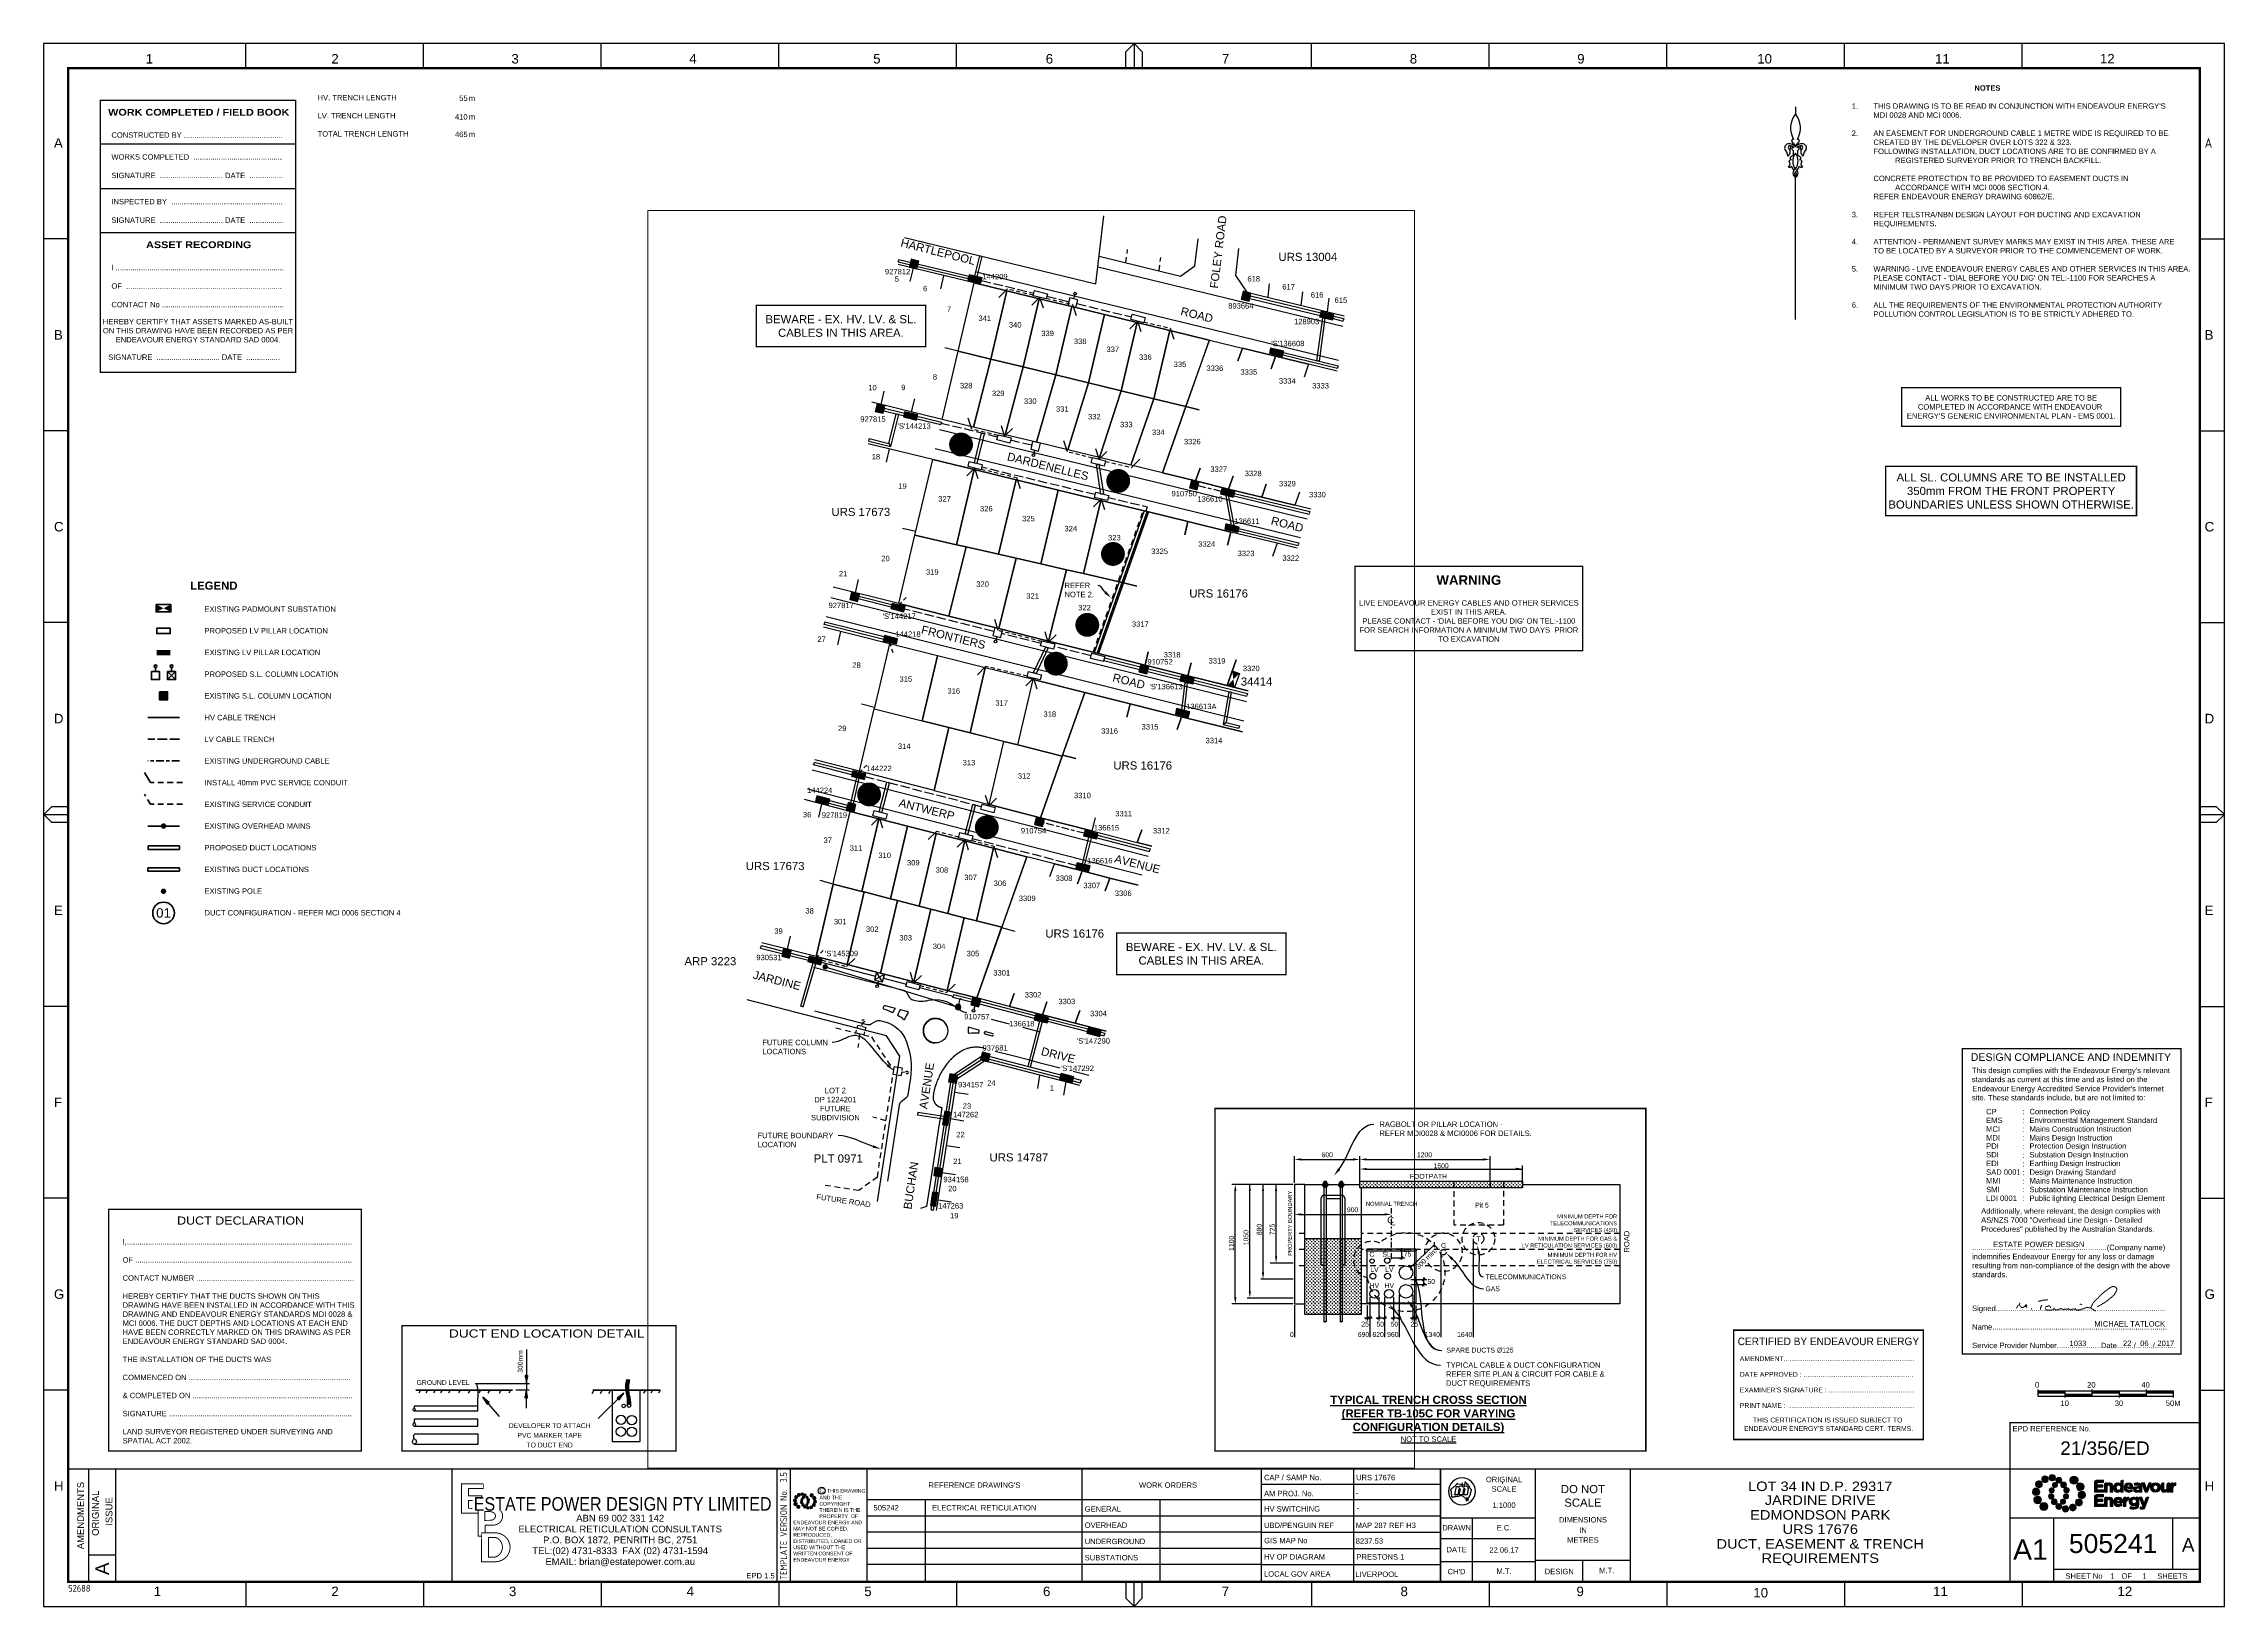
# Paper-space layout 'Duct' of a CAD drawing. Header units: metres. Extents: x -9 to 795, y -5 to 571.
# The model-space entities are those that its viewports show. They can reach past a viewport. Long polylines and large blocks are cut down to what shows.
import ezdxf
from ezdxf import colors
from ezdxf.entities.mleader import LeaderData, LeaderLine
from ezdxf.enums import TextEntityAlignment as Align
from ezdxf.math import Vec2, Vec3

# ---------------------------------------------------------------- set-up
doc = ezdxf.new("R2010")
doc.units = ezdxf.units.M
doc.header["$LTSCALE"] = 0.7
for name, pattern in [('Cable Exist UG', [8.2, 4, -1.2, 1.8, -1.2]), ('CHAIN', [6, 3, -1, 1, -1]), ('Dash', [5, 3, -2]), ('IE Trench LV', [6.5, 5, -1.5])]:
    doc.linetypes.add(name, pattern=pattern)
doc.layers.get('0').update_dxf_attribs({"color": 6})
for name, color, linetype in [('_User Miscellaneous1', 3, 'Continuous'), ('_User Miscellaneous10', 8, 'Continuous'), ('_User Miscellaneous11', 7, 'Continuous'), ('_User Miscellaneous3', 11, 'Continuous'), ('_User Miscellaneous4', 7, 'Continuous'), ('_User Miscellaneous6', 7, 'Continuous'), ('_User Miscellaneous7', 150, 'Continuous'), ('_User Miscellaneous8', 7, 'Continuous'), ('_User Miscellaneous9', 8, 'Continuous'), ('Cadastre Developer_SP_NEW', 4, 'Continuous'), ('Cadastre Land Parcels_SP_EXT', 4, 'Continuous'), ('Cadastre Roads_SP_EXT', 4, 'Continuous'), ('Cadastre Roads_SP_NEW', 8, 'Continuous'), ('Duct_SP_NEW', 2, 'Continuous'), ('Notes', 7, 'Continuous'), ('OH_Details_SP_MISC', 6, 'Continuous'), ('Services_SP_NEW_UG', 2, 'Continuous'), ('Sub_SP_EXT', 7, 'Continuous'), ('SupportsOH_SP_TR_HV_LV_SL_EXT', 7, 'Continuous'), ('SupportsUG_SP_EXT', 7, 'Continuous'), ('SupportsUG_SP_LV_EXT', 7, 'Continuous'), ('SupportsUG_SP_LV_NEW', 2, 'Continuous'), ('SupportsUG_SP_LV_SL_EXT', 7, 'Continuous'), ('SupportsUG_SP_LV_SL_NEW', 2, 'Continuous'), ('Trench_SP_NEW', 2, 'Continuous'), ('UG_Details_SP_MISC', 7, 'Continuous')]:
    doc.layers.add(name, color=color, linetype=linetype)
doc.layers.add('_User Miscellaneous5', color=7, linetype='Continuous', lineweight=35)
for name, color, linetype, plot in [('_User Notes', 7, 'Continuous', False), ('Features_HIDE', 1, 'Continuous', False), ('Viewports', 8, 'Continuous', False)]:
    doc.layers.add(name, color=color, linetype=linetype, plot=plot)
doc.layers.get('SupportsUG_SP_EXT').off()
doc.styles.add('ARIAL', font='arial.ttf', dxfattribs={"height": 2})
doc.styles.add('ARIAL 3.0', font='arial.ttf', dxfattribs={"height": 3})
doc.styles.add('COLUMN_LABEL', font='arial.ttf')
doc.styles.add('iecISOCP', font='isocp.shx')
doc.styles.add('POLE_LABEL', font='arial.ttf')
doc.styles.add('SL_LABEL', font='arial.ttf')
doc.styles.get("Standard").update_dxf_attribs({"font": 'arial.ttf'})
doc.styles.add('style1', font='iso3098b.shx')
doc.styles.add('STYLE2', font='')
doc.styles.get('STYLE2').set_extended_font_data('Arial Black')
doc.linetypes.add('IE Trench HV', pattern='A,8,-2,["/",style1,S=2.5,R=0,X=0.1,Y=-1],-4.5', length=14.5)
pattern_1 = [(0, (-79.7347, 1394.1196), (0.635, 0.635), [0.3175, -0.9525]), (90, (-79.57594, 1393.96084), (-0.635, 0.635), [0.3175, -0.9525])]

# ---------------------------------------------------------------- blocks, each defined once
blk = doc.blocks.new('EE_LOGO_SMALL')
at = {"layer": 'Notes'}
h = blk.add_hatch(color=256, dxfattribs=at)
edge = h.paths.add_edge_path()
edge.add_spline(control_points=[(-8.4, 2), (-9.2, 2), (-9.8, 1.4), (-9.8, 0.7), (-9.9, -0.1), (-9.3, -0.7), (-8.6, -0.8), (-7.8, -0.8), (-7.2, -0.2), (-7.1, 0.5), (-7.1, 1.3), (-7.7, 1.9), (-8.4, 2)], knot_values=[0, 0, 0, 0, 1, 1, 1, 2, 2, 2, 3, 3, 3, 4, 4, 4, 4], degree=3, periodic=0)
h = blk.add_hatch(color=256, dxfattribs=at)
edge = h.paths.add_edge_path()
edge.add_spline(control_points=[(-6.8, 4.5), (-7.4, 4.8), (-8.2, 4.6), (-8.6, 4), (-8.9, 3.4), (-8.7, 2.6), (-8.1, 2.2), (-7.5, 1.9), (-6.7, 2.1), (-6.3, 2.7), (-6, 3.3), (-6.2, 4.1), (-6.8, 4.5)], knot_values=[0, 0, 0, 0, 1, 1, 1, 2, 2, 2, 3, 3, 3, 4, 4, 4, 4], degree=3, periodic=0)
h = blk.add_hatch(color=256, dxfattribs=at)
edge = h.paths.add_edge_path()
edge.add_spline(control_points=[(-4.2, 5.9), (-4.6, 6.5), (-5.3, 6.6), (-5.9, 6.3), (-6.4, 5.9), (-6.6, 5.1), (-6.2, 4.6), (-5.9, 4), (-5.1, 3.8), (-4.6, 4.2), (-4, 4.6), (-3.8, 5.3), (-4.2, 5.9)], knot_values=[0, 0, 0, 0, 1, 1, 1, 2, 2, 2, 3, 3, 3, 4, 4, 4, 4], degree=3, periodic=0)
h = blk.add_hatch(color=256, dxfattribs=at)
edge = h.paths.add_edge_path()
edge.add_spline(control_points=[(-1.3, 5.9), (-1.4, 6.5), (-2, 7), (-2.6, 6.9), (-3.3, 6.9), (-3.7, 6.3), (-3.7, 5.6), (-3.6, 5), (-3, 4.5), (-2.4, 4.6), (-1.7, 4.7), (-1.3, 5.2), (-1.3, 5.9)], knot_values=[0, 0, 0, 0, 1, 1, 1, 2, 2, 2, 3, 3, 3, 4, 4, 4, 4], degree=3, periodic=0)
h = blk.add_hatch(color=256, dxfattribs=at)
edge = h.paths.add_edge_path()
edge.add_spline(control_points=[(-2.5, 2.1), (-3, 2.2), (-3.5, 1.9), (-3.6, 1.3), (-3.7, 0.8), (-3.4, 0.3), (-2.9, 0.2), (-2.4, 0.1), (-1.9, 0.4), (-1.8, 0.9), (-1.7, 1.5), (-2, 2), (-2.5, 2.1)], knot_values=[0, 0, 0, 0, 1, 1, 1, 2, 2, 2, 3, 3, 3, 4, 4, 4, 4], degree=3, periodic=0)
h = blk.add_hatch(color=256, dxfattribs=at)
edge = h.paths.add_edge_path()
edge.add_spline(control_points=[(1, 4.9), (1, 4.3), (0.5, 3.8), (-0.1, 3.8), (-0.7, 3.8), (-1.2, 4.3), (-1.2, 4.9), (-1.2, 5.5), (-0.7, 6), (-0.1, 6), (0.5, 6), (1, 5.5), (1, 4.9)], knot_values=[0, 0, 0, 0, 1, 1, 1, 2, 2, 2, 3, 3, 3, 4, 4, 4, 4], degree=3, periodic=0)
edge = h.paths.add_edge_path()
edge.add_spline(control_points=[(-1.4, 4), (-1.9, 4.1), (-2.4, 3.8), (-2.5, 3.3), (-2.6, 2.7), (-2.3, 2.2), (-1.8, 2.1), (-1.3, 2), (-0.7, 2.3), (-0.6, 2.9), (-0.5, 3.4), (-0.9, 3.9), (-1.4, 4)], knot_values=[0, 0, 0, 0, 1, 1, 1, 2, 2, 2, 3, 3, 3, 4, 4, 4, 4], degree=3, periodic=0)
h = blk.add_hatch(color=256, dxfattribs=at)
edge = h.paths.add_edge_path()
edge.add_spline(control_points=[(2.3, 2.4), (2.8, 2.8), (2.8, 3.4), (2.4, 3.9), (2, 4.3), (1.4, 4.3), (0.9, 3.9), (0.5, 3.6), (0.5, 2.9), (0.9, 2.5), (1.2, 2), (1.9, 2), (2.3, 2.4)], knot_values=[0, 0, 0, 0, 1, 1, 1, 2, 2, 2, 3, 3, 3, 4, 4, 4, 4], degree=3, periodic=0)
edge = h.paths.add_edge_path()
edge.add_spline(control_points=[(1, 4.9), (1, 4.3), (0.5, 3.8), (-0.1, 3.8), (-0.7, 3.8), (-1.2, 4.3), (-1.2, 4.9), (-1.2, 5.5), (-0.7, 6), (-0.1, 6), (0.5, 6), (1, 5.5), (1, 4.9)], knot_values=[0, 0, 0, 0, 1, 1, 1, 2, 2, 2, 3, 3, 3, 4, 4, 4, 4], degree=3, periodic=0)
h = blk.add_hatch(color=256, dxfattribs=at)
edge = h.paths.add_edge_path()
edge.add_spline(control_points=[(1, 4.9), (1, 4.3), (0.5, 3.8), (-0.1, 3.8), (-0.7, 3.8), (-1.2, 4.3), (-1.2, 4.9), (-1.2, 5.5), (-0.7, 6), (-0.1, 6), (0.5, 6), (1, 5.5), (1, 4.9)], knot_values=[0, 0, 0, 0, 1, 1, 1, 2, 2, 2, 3, 3, 3, 4, 4, 4, 4], degree=3, periodic=0)
edge = h.paths.add_edge_path(flags=16)
edge.add_spline(control_points=[(1, 4.9), (1, 4.3), (0.5, 3.8), (-0.1, 3.8), (-0.7, 3.8), (-1.2, 4.3), (-1.2, 4.9), (-1.2, 5.5), (-0.7, 6), (-0.1, 6), (0.5, 6), (1, 5.5), (1, 4.9)], knot_values=[0, 0, 0, 0, 1, 1, 1, 2, 2, 2, 3, 3, 3, 4, 4, 4, 4], degree=3, periodic=0)
h = blk.add_hatch(color=256, dxfattribs=at)
edge = h.paths.add_edge_path()
edge.add_spline(control_points=[(3, 0.2), (3.5, 0.3), (3.8, 0.9), (3.7, 1.4), (3.6, 1.9), (3, 2.3), (2.5, 2.1), (1.9, 2), (1.6, 1.4), (1.8, 0.9), (1.9, 0.4), (2.5, 0.1), (3, 0.2)], knot_values=[0, 0, 0, 0, 1, 1, 1, 2, 2, 2, 3, 3, 3, 4, 4, 4, 4], degree=3, periodic=0)
h = blk.add_hatch(color=256, dxfattribs=at)
edge = h.paths.add_edge_path()
edge.add_spline(control_points=[(7, 4.9), (7, 4), (6.3, 3.4), (5.5, 3.4), (4.6, 3.4), (4, 4), (4, 4.9), (4, 5.7), (4.6, 6.4), (5.5, 6.4), (6.3, 6.4), (7, 5.7), (7, 4.9)], knot_values=[0, 0, 0, 0, 1, 1, 1, 2, 2, 2, 3, 3, 3, 4, 4, 4, 4], degree=3, periodic=0)
h = blk.add_hatch(color=256, dxfattribs=at)
edge = h.paths.add_edge_path()
edge.add_spline(control_points=[(8.4, 1.1), (9.1, 1.5), (9.4, 2.3), (9.1, 3), (8.8, 3.7), (7.9, 4.1), (7.2, 3.8), (6.5, 3.4), (6.2, 2.6), (6.5, 1.9), (6.8, 1.2), (7.7, 0.8), (8.4, 1.1)], knot_values=[0, 0, 0, 0, 1, 1, 1, 2, 2, 2, 3, 3, 3, 4, 4, 4, 4], degree=3, periodic=0)
h = blk.add_hatch(color=256, dxfattribs=at)
edge = h.paths.add_edge_path()
edge.add_spline(control_points=[(8.3, -1.9), (9, -1.9), (9.7, -1.4), (9.7, -0.6), (9.7, 0.1), (9.2, 0.8), (8.4, 0.8), (7.7, 0.8), (7, 0.3), (7, -0.5), (6.9, -1.2), (7.5, -1.9), (8.3, -1.9)], knot_values=[0, 0, 0, 0, 1, 1, 1, 2, 2, 2, 3, 3, 3, 4, 4, 4, 4], degree=3, periodic=0)
h = blk.add_hatch(color=256, dxfattribs=at)
edge = h.paths.add_edge_path()
edge.add_spline(control_points=[(-8.5, -1.1), (-9.2, -1.4), (-9.6, -2.3), (-9.3, -3), (-8.9, -3.7), (-8.1, -4), (-7.4, -3.7), (-6.7, -3.4), (-6.3, -2.5), (-6.6, -1.8), (-7, -1.1), (-7.8, -0.8), (-8.5, -1.1)], knot_values=[0, 0, 0, 0, 1, 1, 1, 2, 2, 2, 3, 3, 3, 4, 4, 4, 4], degree=3, periodic=0)
h = blk.add_hatch(color=256, dxfattribs=at)
edge = h.paths.add_edge_path()
edge.add_spline(control_points=[(-7.1, -4.8), (-7.1, -4), (-6.5, -3.3), (-5.6, -3.3), (-4.8, -3.3), (-4.1, -4), (-4.1, -4.8), (-4.1, -5.7), (-4.8, -6.3), (-5.6, -6.3), (-6.5, -6.3), (-7.1, -5.7), (-7.1, -4.8)], knot_values=[0, 0, 0, 0, 1, 1, 1, 2, 2, 2, 3, 3, 3, 4, 4, 4, 4], degree=3, periodic=0)
h = blk.add_hatch(color=256, dxfattribs=at)
edge = h.paths.add_edge_path()
edge.add_spline(control_points=[(-3.1, -0.2), (-3.7, -0.3), (-4, -0.8), (-3.8, -1.4), (-3.7, -1.9), (-3.2, -2.2), (-2.6, -2.1), (-2.1, -1.9), (-1.8, -1.4), (-1.9, -0.9), (-2.1, -0.3), (-2.6, 0), (-3.1, -0.2)], knot_values=[0, 0, 0, 0, 1, 1, 1, 2, 2, 2, 3, 3, 3, 4, 4, 4, 4], degree=3, periodic=0)
h = blk.add_hatch(color=256, dxfattribs=at)
edge = h.paths.add_edge_path()
edge.add_spline(control_points=[(-2.5, -2.3), (-2.9, -2.7), (-3, -3.4), (-2.6, -3.8), (-2.2, -4.2), (-1.5, -4.3), (-1.1, -3.9), (-0.7, -3.5), (-0.6, -2.8), (-1, -2.4), (-1.4, -2), (-2, -1.9), (-2.5, -2.3)], knot_values=[0, 0, 0, 0, 1, 1, 1, 2, 2, 2, 3, 3, 3, 4, 4, 4, 4], degree=3, periodic=0)
h = blk.add_hatch(color=256, dxfattribs=at)
edge = h.paths.add_edge_path()
edge.add_spline(control_points=[(-1.2, -4.8), (-1.2, -4.2), (-0.7, -3.7), (-0.1, -3.7), (0.5, -3.7), (1, -4.2), (1, -4.8), (1, -5.4), (0.5, -5.9), (-0.1, -5.9), (-0.7, -5.9), (-1.2, -5.4), (-1.2, -4.8)], knot_values=[0, 0, 0, 0, 1, 1, 1, 2, 2, 2, 3, 3, 3, 4, 4, 4, 4], degree=3, periodic=0)
h = blk.add_hatch(color=256, dxfattribs=at)
edge = h.paths.add_edge_path()
edge.add_spline(control_points=[(1.2, -3.9), (1.7, -4.1), (2.2, -3.7), (2.3, -3.2), (2.5, -2.7), (2.1, -2.2), (1.6, -2.1), (1.1, -2), (0.6, -2.3), (0.5, -2.8), (0.4, -3.3), (0.7, -3.8), (1.2, -3.9)], knot_values=[0, 0, 0, 0, 1, 1, 1, 2, 2, 2, 3, 3, 3, 4, 4, 4, 4], degree=3, periodic=0)
h = blk.add_hatch(color=256, dxfattribs=at)
edge = h.paths.add_edge_path()
edge.add_spline(control_points=[(1.2, -5.8), (1.3, -6.5), (1.8, -6.9), (2.5, -6.9), (3.1, -6.8), (3.6, -6.2), (3.5, -5.6), (3.4, -5), (2.9, -4.5), (2.2, -4.6), (1.6, -4.6), (1.1, -5.2), (1.2, -5.8)], knot_values=[0, 0, 0, 0, 1, 1, 1, 2, 2, 2, 3, 3, 3, 4, 4, 4, 4], degree=3, periodic=0)
h = blk.add_hatch(color=256, dxfattribs=at)
edge = h.paths.add_edge_path()
edge.add_spline(control_points=[(2.4, -2), (2.9, -2.1), (3.4, -1.8), (3.5, -1.3), (3.6, -0.8), (3.3, -0.3), (2.8, -0.2), (2.2, -0.1), (1.7, -0.4), (1.6, -0.9), (1.5, -1.4), (1.8, -1.9), (2.4, -2)], knot_values=[0, 0, 0, 0, 1, 1, 1, 2, 2, 2, 3, 3, 3, 4, 4, 4, 4], degree=3, periodic=0)
h = blk.add_hatch(color=256, dxfattribs=at)
edge = h.paths.add_edge_path()
edge.add_spline(control_points=[(4, -5.8), (4.4, -6.4), (5.2, -6.6), (5.7, -6.2), (6.3, -5.8), (6.5, -5.1), (6.1, -4.5), (5.7, -4), (5, -3.8), (4.4, -4.2), (3.8, -4.5), (3.7, -5.3), (4, -5.8)], knot_values=[0, 0, 0, 0, 1, 1, 1, 2, 2, 2, 3, 3, 3, 4, 4, 4, 4], degree=3, periodic=0)
h = blk.add_hatch(color=256, dxfattribs=at)
edge = h.paths.add_edge_path()
edge.add_spline(control_points=[(6.7, -4.4), (7.3, -4.8), (8.1, -4.6), (8.4, -4), (8.8, -3.3), (8.6, -2.6), (8, -2.2), (7.3, -1.8), (6.6, -2.1), (6.2, -2.7), (5.8, -3.3), (6, -4.1), (6.7, -4.4)], knot_values=[0, 0, 0, 0, 1, 1, 1, 2, 2, 2, 3, 3, 3, 4, 4, 4, 4], degree=3, periodic=0)
at = {"layer": 'Notes', "lineweight": 0}
for points in [[(1.8, 2.1), (1.8, 2.1)], [(-2, -2.1), (-2, -2.1)]]:
    blk.add_lwpolyline(points, dxfattribs=at)
for points in [[(-8.4, 2), (-9.2, 2), (-9.8, 1.4), (-9.8, 0.7), (-9.9, -0.1), (-9.3, -0.7), (-8.6, -0.8), (-7.8, -0.8), (-7.2, -0.2), (-7.1, 0.5), (-7.1, 1.3), (-7.7, 1.9), (-8.4, 2)], [(-6.8, 4.5), (-7.4, 4.8), (-8.2, 4.6), (-8.6, 4), (-8.9, 3.4), (-8.7, 2.6), (-8.1, 2.2), (-7.5, 1.9), (-6.7, 2.1), (-6.3, 2.7), (-6, 3.3), (-6.2, 4.1), (-6.8, 4.5)], [(-4.2, 5.9), (-4.6, 6.5), (-5.3, 6.6), (-5.9, 6.3), (-6.4, 5.9), (-6.6, 5.1), (-6.2, 4.6), (-5.9, 4), (-5.1, 3.8), (-4.6, 4.2), (-4, 4.6), (-3.8, 5.3), (-4.2, 5.9)], [(-1.3, 5.9), (-1.4, 6.5), (-2, 7), (-2.6, 6.9), (-3.3, 6.9), (-3.7, 6.3), (-3.7, 5.6), (-3.6, 5), (-3, 4.5), (-2.4, 4.6), (-1.7, 4.7), (-1.3, 5.2), (-1.3, 5.9)], [(-2.5, 2.1), (-3, 2.2), (-3.5, 1.9), (-3.6, 1.3), (-3.7, 0.8), (-3.4, 0.3), (-2.9, 0.2), (-2.4, 0.1), (-1.9, 0.4), (-1.8, 0.9), (-1.7, 1.5), (-2, 2), (-2.5, 2.1)], [(-1.4, 4), (-1.9, 4.1), (-2.4, 3.8), (-2.5, 3.3), (-2.6, 2.7), (-2.3, 2.2), (-1.8, 2.1), (-1.3, 2), (-0.7, 2.3), (-0.6, 2.9), (-0.5, 3.4), (-0.9, 3.9), (-1.4, 4)], [(1, 4.9), (1, 4.3), (0.5, 3.8), (-0.1, 3.8), (-0.7, 3.8), (-1.2, 4.3), (-1.2, 4.9), (-1.2, 5.5), (-0.7, 6), (-0.1, 6), (0.5, 6), (1, 5.5), (1, 4.9)], [(1, 4.9), (1, 4.3), (0.5, 3.8), (-0.1, 3.8), (-0.7, 3.8), (-1.2, 4.3), (-1.2, 4.9), (-1.2, 5.5), (-0.7, 6), (-0.1, 6), (0.5, 6), (1, 5.5), (1, 4.9)], [(2.3, 2.4), (2.8, 2.8), (2.8, 3.4), (2.4, 3.9), (2, 4.3), (1.4, 4.3), (0.9, 3.9), (0.5, 3.6), (0.5, 2.9), (0.9, 2.5), (1.2, 2), (1.9, 2), (2.3, 2.4)], [(3, 0.2), (3.5, 0.3), (3.8, 0.9), (3.7, 1.4), (3.6, 1.9), (3, 2.3), (2.5, 2.1), (1.9, 2), (1.6, 1.4), (1.8, 0.9), (1.9, 0.4), (2.5, 0.1), (3, 0.2)], [(7, 4.9), (7, 4), (6.3, 3.4), (5.5, 3.4), (4.6, 3.4), (4, 4), (4, 4.9), (4, 5.7), (4.6, 6.4), (5.5, 6.4), (6.3, 6.4), (7, 5.7), (7, 4.9)], [(8.4, 1.1), (9.1, 1.5), (9.4, 2.3), (9.1, 3), (8.8, 3.7), (7.9, 4.1), (7.2, 3.8), (6.5, 3.4), (6.2, 2.6), (6.5, 1.9), (6.8, 1.2), (7.7, 0.8), (8.4, 1.1)], [(8.3, -1.9), (9, -1.9), (9.7, -1.4), (9.7, -0.6), (9.7, 0.1), (9.2, 0.8), (8.4, 0.8), (7.7, 0.8), (7, 0.3), (7, -0.5), (6.9, -1.2), (7.5, -1.9), (8.3, -1.9)], [(-8.5, -1.1), (-9.2, -1.4), (-9.6, -2.3), (-9.3, -3), (-8.9, -3.7), (-8.1, -4), (-7.4, -3.7), (-6.7, -3.4), (-6.3, -2.5), (-6.6, -1.8), (-7, -1.1), (-7.8, -0.8), (-8.5, -1.1)], [(-7.1, -4.8), (-7.1, -4), (-6.5, -3.3), (-5.6, -3.3), (-4.8, -3.3), (-4.1, -4), (-4.1, -4.8), (-4.1, -5.7), (-4.8, -6.3), (-5.6, -6.3), (-6.5, -6.3), (-7.1, -5.7), (-7.1, -4.8)], [(-3.1, -0.2), (-3.7, -0.3), (-4, -0.8), (-3.8, -1.4), (-3.7, -1.9), (-3.2, -2.2), (-2.6, -2.1), (-2.1, -1.9), (-1.8, -1.4), (-1.9, -0.9), (-2.1, -0.3), (-2.6, 0), (-3.1, -0.2)], [(-2.5, -2.3), (-2.9, -2.7), (-3, -3.4), (-2.6, -3.8), (-2.2, -4.2), (-1.5, -4.3), (-1.1, -3.9), (-0.7, -3.5), (-0.6, -2.8), (-1, -2.4), (-1.4, -2), (-2, -1.9), (-2.5, -2.3)], [(-1.2, -4.8), (-1.2, -4.2), (-0.7, -3.7), (-0.1, -3.7), (0.5, -3.7), (1, -4.2), (1, -4.8), (1, -5.4), (0.5, -5.9), (-0.1, -5.9), (-0.7, -5.9), (-1.2, -5.4), (-1.2, -4.8)], [(1.2, -3.9), (1.7, -4.1), (2.2, -3.7), (2.3, -3.2), (2.5, -2.7), (2.1, -2.2), (1.6, -2.1), (1.1, -2), (0.6, -2.3), (0.5, -2.8), (0.4, -3.3), (0.7, -3.8), (1.2, -3.9)], [(1.2, -5.8), (1.3, -6.5), (1.8, -6.9), (2.5, -6.9), (3.1, -6.8), (3.6, -6.2), (3.5, -5.6), (3.4, -5), (2.9, -4.5), (2.2, -4.6), (1.6, -4.6), (1.1, -5.2), (1.2, -5.8)], [(2.4, -2), (2.9, -2.1), (3.4, -1.8), (3.5, -1.3), (3.6, -0.8), (3.3, -0.3), (2.8, -0.2), (2.2, -0.1), (1.7, -0.4), (1.6, -0.9), (1.5, -1.4), (1.8, -1.9), (2.4, -2)], [(4, -5.8), (4.4, -6.4), (5.2, -6.6), (5.7, -6.2), (6.3, -5.8), (6.5, -5.1), (6.1, -4.5), (5.7, -4), (5, -3.8), (4.4, -4.2), (3.8, -4.5), (3.7, -5.3), (4, -5.8)], [(6.7, -4.4), (7.3, -4.8), (8.1, -4.6), (8.4, -4), (8.8, -3.3), (8.6, -2.6), (8, -2.2), (7.3, -1.8), (6.6, -2.1), (6.2, -2.7), (5.8, -3.3), (6, -4.1), (6.7, -4.4)]]:
    blk.add_open_spline(points, degree=3, knots=[0, 0, 0, 0, 1, 1, 1, 2, 2, 2, 3, 3, 3, 4, 4, 4, 4], dxfattribs=at)
blk = doc.blocks.new('EE_COPYRIGHT_A1')
at = {"layer": 'Notes'}
blk.add_circle((9.53, -0.82), 1.15, dxfattribs=at)
at = {"xscale": 0.4, "yscale": 0.4, "zscale": 0.4}
blk.add_blockref('EE_LOGO_SMALL', (3.96, -4.29), dxfattribs=at)
at = {"layer": 'Notes', "insert": (0, 0), "char_height": 1.25, "width": 24.1208, "attachment_point": 1, "style": 'ARIAL'}
blk.add_mtext('\\pt8.75;               ^I{\\H1.2x;C } THIS DRAWING\\P\\pi-8.75,l8.75,t8.75,20;       ^IAND THE ^I\\P\\pi0,t8.75;COPYRIGHT\\P\\pi-8.75,t1.25,8.75;^I^ITHEREIN IS THE PROPERTY  OF \\P\\pi0,l0,t1.25;ENDEAVOUR ENERGY AND MAY NOT BE COPIED, REPRODUCED, DISTRIBUTED, LOANED OR USED WITHOUT THE WRITTEN CONSENT OF ENDEAVOUR ENERGY', dxfattribs=at)
blk = doc.blocks.new('A1_FRAME_TITLE')
at = {"layer": '_User Miscellaneous1'}
h = blk.add_hatch(color=256, dxfattribs=at)
edge = h.paths.add_edge_path()
edge.add_spline(control_points=[(734.78, 40.56), (734.04, 40.6), (733.4, 40.03), (733.36, 39.28), (733.31, 38.53), (733.88, 37.89), (734.63, 37.85), (735.38, 37.81), (736.02, 38.38), (736.06, 39.13), (736.1, 39.87), (735.53, 40.51), (734.78, 40.56)], knot_values=[0, 0, 0, 0, 1, 1, 1, 2, 2, 2, 3, 3, 3, 4, 4, 4, 4], degree=3, periodic=0)
h = blk.add_hatch(color=256, dxfattribs=at)
edge = h.paths.add_edge_path()
edge.add_spline(control_points=[(736.39, 43.07), (735.78, 43.43), (734.99, 43.22), (734.63, 42.61), (734.27, 41.99), (734.48, 41.21), (735.09, 40.85), (735.71, 40.49), (736.5, 40.7), (736.85, 41.31), (737.21, 41.93), (737.01, 42.72), (736.39, 43.07)], knot_values=[0, 0, 0, 0, 1, 1, 1, 2, 2, 2, 3, 3, 3, 4, 4, 4, 4], degree=3, periodic=0)
h = blk.add_hatch(color=256, dxfattribs=at)
edge = h.paths.add_edge_path()
edge.add_spline(control_points=[(739, 44.49), (738.64, 45.06), (737.88, 45.23), (737.31, 44.86), (736.75, 44.49), (736.58, 43.74), (736.95, 43.17), (737.32, 42.6), (738.07, 42.44), (738.64, 42.8), (739.21, 43.17), (739.37, 43.93), (739, 44.49)], knot_values=[0, 0, 0, 0, 1, 1, 1, 2, 2, 2, 3, 3, 3, 4, 4, 4, 4], degree=3, periodic=0)
h = blk.add_hatch(color=256, dxfattribs=at)
edge = h.paths.add_edge_path()
edge.add_spline(control_points=[(740.69, 40.68), (740.18, 40.79), (739.68, 40.46), (739.57, 39.95), (739.46, 39.44), (739.78, 38.94), (740.29, 38.83), (740.8, 38.71), (741.31, 39.04), (741.42, 39.55), (741.53, 40.06), (741.2, 40.57), (740.69, 40.68)], knot_values=[0, 0, 0, 0, 1, 1, 1, 2, 2, 2, 3, 3, 3, 4, 4, 4, 4], degree=3, periodic=0)
h = blk.add_hatch(color=256, dxfattribs=at)
edge = h.paths.add_edge_path()
edge.add_spline(control_points=[(741.85, 44.48), (741.78, 45.12), (741.21, 45.59), (740.58, 45.52), (739.94, 45.46), (739.47, 44.89), (739.54, 44.25), (739.6, 43.61), (740.17, 43.15), (740.81, 43.21), (741.45, 43.28), (741.91, 43.84), (741.85, 44.48)], knot_values=[0, 0, 0, 0, 1, 1, 1, 2, 2, 2, 3, 3, 3, 4, 4, 4, 4], degree=3, periodic=0)
h = blk.add_hatch(color=256, dxfattribs=at)
edge = h.paths.add_edge_path()
edge.add_spline(control_points=[(744.21, 43.48), (744.21, 42.88), (743.72, 42.39), (743.12, 42.39), (742.52, 42.39), (742.04, 42.88), (742.04, 43.48), (742.04, 44.08), (742.52, 44.57), (743.12, 44.57), (743.72, 44.57), (744.21, 44.08), (744.21, 43.48)], knot_values=[0, 0, 0, 0, 1, 1, 1, 2, 2, 2, 3, 3, 3, 4, 4, 4, 4], degree=3, periodic=0)
edge = h.paths.add_edge_path()
edge.add_spline(control_points=[(741.83, 42.59), (741.32, 42.7), (740.82, 42.37), (740.71, 41.86), (740.6, 41.35), (740.92, 40.85), (741.43, 40.74), (741.94, 40.63), (742.45, 40.95), (742.56, 41.46), (742.67, 41.97), (742.34, 42.48), (741.83, 42.59)], knot_values=[0, 0, 0, 0, 1, 1, 1, 2, 2, 2, 3, 3, 3, 4, 4, 4, 4], degree=3, periodic=0)
h = blk.add_hatch(color=256, dxfattribs=at)
edge = h.paths.add_edge_path()
edge.add_spline(control_points=[(745.53, 40.98), (745.96, 41.37), (746, 42.03), (745.61, 42.46), (745.23, 42.89), (744.57, 42.93), (744.13, 42.54), (743.7, 42.16), (743.67, 41.49), (744.05, 41.06), (744.44, 40.63), (745.1, 40.59), (745.53, 40.98)], knot_values=[0, 0, 0, 0, 1, 1, 1, 2, 2, 2, 3, 3, 3, 4, 4, 4, 4], degree=3, periodic=0)
edge = h.paths.add_edge_path()
edge.add_spline(control_points=[(744.21, 43.48), (744.21, 42.88), (743.72, 42.39), (743.12, 42.39), (742.52, 42.39), (742.04, 42.88), (742.04, 43.48), (742.04, 44.08), (742.52, 44.57), (743.12, 44.57), (743.72, 44.57), (744.21, 44.08), (744.21, 43.48)], knot_values=[0, 0, 0, 0, 1, 1, 1, 2, 2, 2, 3, 3, 3, 4, 4, 4, 4], degree=3, periodic=0)
h = blk.add_hatch(color=256, dxfattribs=at)
edge = h.paths.add_edge_path()
edge.add_spline(control_points=[(744.21, 43.48), (744.21, 42.88), (743.72, 42.39), (743.12, 42.39), (742.52, 42.39), (742.04, 42.88), (742.04, 43.48), (742.04, 44.08), (742.52, 44.57), (743.12, 44.57), (743.72, 44.57), (744.21, 44.08), (744.21, 43.48)], knot_values=[0, 0, 0, 0, 1, 1, 1, 2, 2, 2, 3, 3, 3, 4, 4, 4, 4], degree=3, periodic=0)
edge = h.paths.add_edge_path(flags=16)
edge.add_spline(control_points=[(744.21, 43.48), (744.21, 42.88), (743.72, 42.39), (743.12, 42.39), (742.52, 42.39), (742.04, 42.88), (742.04, 43.48), (742.04, 44.08), (742.52, 44.57), (743.12, 44.57), (743.72, 44.57), (744.21, 44.08), (744.21, 43.48)], knot_values=[0, 0, 0, 0, 1, 1, 1, 2, 2, 2, 3, 3, 3, 4, 4, 4, 4], degree=3, periodic=0)
h = blk.add_hatch(color=256, dxfattribs=at)
edge = h.paths.add_edge_path()
edge.add_spline(control_points=[(746.18, 38.8), (746.71, 38.94), (747.03, 39.48), (746.89, 40.01), (746.75, 40.55), (746.2, 40.86), (745.67, 40.72), (745.14, 40.58), (744.82, 40.04), (744.96, 39.51), (745.1, 38.98), (745.65, 38.66), (746.18, 38.8)], knot_values=[0, 0, 0, 0, 1, 1, 1, 2, 2, 2, 3, 3, 3, 4, 4, 4, 4], degree=3, periodic=0)
h = blk.add_hatch(color=256, dxfattribs=at)
edge = h.paths.add_edge_path()
edge.add_spline(control_points=[(750.19, 43.48), (750.19, 42.65), (749.51, 41.97), (748.68, 41.97), (747.84, 41.97), (747.17, 42.65), (747.17, 43.48), (747.17, 44.31), (747.84, 44.99), (748.68, 44.99), (749.51, 44.99), (750.19, 44.31), (750.19, 43.48)], knot_values=[0, 0, 0, 0, 1, 1, 1, 2, 2, 2, 3, 3, 3, 4, 4, 4, 4], degree=3, periodic=0)
h = blk.add_hatch(color=256, dxfattribs=at)
edge = h.paths.add_edge_path()
edge.add_spline(control_points=[(751.57, 39.75), (752.29, 40.06), (752.62, 40.91), (752.3, 41.63), (751.98, 42.35), (751.14, 42.67), (750.42, 42.36), (749.7, 42.04), (749.37, 41.2), (749.69, 40.48), (750.01, 39.76), (750.85, 39.43), (751.57, 39.75)], knot_values=[0, 0, 0, 0, 1, 1, 1, 2, 2, 2, 3, 3, 3, 4, 4, 4, 4], degree=3, periodic=0)
h = blk.add_hatch(color=256, dxfattribs=at)
edge = h.paths.add_edge_path()
edge.add_spline(control_points=[(756.27, 39.06), (756.27, 39.06), (756.27, 42.87), (756.27, 42.92), (756.27, 42.96), (756.27, 43.48), (756.83, 43.48), (757.38, 43.48), (759.63, 43.48), (759.63, 43.48), (759.63, 43.48), (759.63, 42.61), (759.63, 42.61), (759.63, 42.61), (757.24, 42.61), (757.24, 42.61), (757.24, 42.61), (757.24, 41.72), (757.24, 41.72), (757.24, 41.72), (759.32, 41.72), (759.32, 41.72), (759.32, 41.72), (759.32, 40.85), (759.32, 40.85), (759.32, 40.85), (757.24, 40.85), (757.24, 40.85), (757.24, 40.85), (757.24, 39.92), (757.24, 39.92), (757.24, 39.92), (759.63, 39.92), (759.63, 39.92), (759.63, 39.92), (759.63, 39.06), (759.63, 39.06), (759.63, 39.06), (756.27, 39.06), (756.27, 39.06)], knot_values=[0, 0, 0, 0, 1, 1, 1, 2, 2, 2, 3, 3, 3, 4, 4, 4, 5, 5, 5, 6, 6, 6, 7, 7, 7, 8, 8, 8, 9, 9, 9, 10, 10, 10, 11, 11, 11, 12, 12, 12, 13, 13, 13, 13], degree=3, periodic=0)
h = blk.add_hatch(color=256, dxfattribs=at)
edge = h.paths.add_edge_path()
edge.add_spline(control_points=[(762.06, 39.06), (762.06, 39.06), (762.06, 40.95), (762.06, 40.95), (762.06, 41.4), (761.85, 41.64), (761.48, 41.64), (761.12, 41.64), (760.88, 41.4), (760.88, 40.95), (760.88, 40.95), (760.88, 39.06), (760.88, 39.06), (760.88, 39.06), (759.92, 39.06), (759.92, 39.06), (759.92, 39.06), (759.93, 41.83), (759.92, 41.89), (759.92, 41.95), (759.92, 42.44), (760.48, 42.44), (760.88, 42.44), (760.88, 42.44), (760.88, 42.44), (760.88, 42.44), (760.88, 41.96), (760.88, 41.96), (761.11, 42.25), (761.39, 42.51), (761.88, 42.51), (762.6, 42.51), (763.02, 42.03), (763.02, 41.25), (763.02, 41.25), (763.02, 39.06), (763.02, 39.06), (763.02, 39.06), (762.06, 39.06), (762.06, 39.06)], knot_values=[0, 0, 0, 0, 1, 1, 1, 2, 2, 2, 3, 3, 3, 4, 4, 4, 5, 5, 5, 6, 6, 6, 7, 7, 7, 8, 8, 8, 9, 9, 9, 10, 10, 10, 11, 11, 11, 12, 12, 12, 13, 13, 13, 13], degree=3, periodic=0)
h = blk.add_hatch(color=256, dxfattribs=at)
edge = h.paths.add_edge_path(flags=16)
edge.add_spline(control_points=[(765.92, 40.75), (765.92, 41.31), (765.55, 41.69), (765.1, 41.69), (764.65, 41.69), (764.27, 41.32), (764.27, 40.75), (764.27, 40.75), (764.27, 40.74), (764.27, 40.74), (764.27, 40.18), (764.65, 39.8), (765.1, 39.8), (765.55, 39.8), (765.92, 40.18), (765.92, 40.74), (765.92, 40.74), (765.92, 40.75), (765.92, 40.75)], knot_values=[0, 0, 0, 0, 1, 1, 1, 2, 2, 2, 3, 3, 3, 4, 4, 4, 5, 5, 5, 6, 6, 6, 6], degree=3, periodic=0)
edge = h.paths.add_edge_path()
edge.add_spline(control_points=[(765.91, 39.06), (765.91, 39.06), (765.91, 39.54), (765.91, 39.54), (765.67, 39.22), (765.35, 38.99), (764.85, 38.99), (764.06, 38.99), (763.31, 39.61), (763.31, 40.74), (763.31, 40.74), (763.31, 40.75), (763.31, 40.75), (763.31, 41.88), (764.05, 42.5), (764.85, 42.5), (765.36, 42.5), (765.68, 42.27), (765.91, 42), (765.91, 42), (765.91, 42.88), (765.91, 42.92), (765.91, 42.96), (765.91, 43.48), (766.46, 43.48), (766.85, 43.48), (766.87, 43.48), (766.87, 43.48), (766.87, 43.48), (766.87, 39.06), (766.87, 39.06), (766.87, 39.06), (765.91, 39.06), (765.91, 39.06)], knot_values=[0, 0, 0, 0, 1, 1, 1, 2, 2, 2, 3, 3, 3, 4, 4, 4, 5, 5, 5, 6, 6, 6, 7, 7, 7, 8, 8, 8, 9, 9, 9, 10, 10, 10, 11, 11, 11, 11], degree=3, periodic=0)
h = blk.add_hatch(color=256, dxfattribs=at)
edge = h.paths.add_edge_path()
edge.add_spline(control_points=[(768.81, 42.51), (767.82, 42.51), (767.13, 41.71), (767.13, 40.75), (767.13, 40.75), (767.13, 40.73), (767.13, 40.73), (767.13, 39.7), (767.89, 38.99), (768.9, 38.99), (769.52, 38.99), (769.97, 39.22), (770.29, 39.62), (770.29, 39.62), (769.74, 40.1), (769.74, 40.1), (769.47, 39.86), (769.24, 39.76), (768.92, 39.76), (768.45, 39.75), (768.12, 40.11), (768.08, 40.48), (768.04, 40.8), (768.05, 40.91), (768.07, 41.05), (768.14, 41.47), (768.41, 41.74), (768.81, 41.74), (769.21, 41.74), (769.46, 41.45), (769.52, 41.02), (769.52, 41.02), (768.26, 41.02), (768.26, 41.02), (768.26, 41.02), (768.24, 40.42), (768.76, 40.42), (769.29, 40.42), (770.44, 40.42), (770.44, 40.42), (770.45, 40.51), (770.46, 40.56), (770.46, 40.66), (770.46, 40.66), (770.46, 40.67), (770.46, 40.67), (770.46, 41.63), (769.94, 42.51), (768.81, 42.51)], knot_values=[0, 0, 0, 0, 1, 1, 1, 2, 2, 2, 3, 3, 3, 4, 4, 4, 5, 5, 5, 6, 6, 6, 7, 7, 7, 8, 8, 8, 9, 9, 9, 10, 10, 10, 11, 11, 11, 12, 12, 12, 13, 13, 13, 14, 14, 14, 15, 15, 15, 16, 16, 16, 16], degree=3, periodic=0)
h = blk.add_hatch(color=256, dxfattribs=at)
edge = h.paths.add_edge_path(flags=16)
edge.add_spline(control_points=[(772.81, 40.42), (772.65, 40.5), (772.44, 40.55), (772.2, 40.55), (771.79, 40.55), (771.54, 40.38), (771.54, 40.08), (771.54, 40.08), (771.54, 40.07), (771.54, 40.07), (771.54, 39.81), (771.75, 39.66), (772.06, 39.66), (772.51, 39.66), (772.81, 39.9), (772.81, 40.25), (772.81, 40.25), (772.81, 40.42), (772.81, 40.42)], knot_values=[0, 0, 0, 0, 1, 1, 1, 2, 2, 2, 3, 3, 3, 4, 4, 4, 5, 5, 5, 6, 6, 6, 6], degree=3, periodic=0)
edge = h.paths.add_edge_path()
edge.add_spline(control_points=[(772.8, 39.06), (772.8, 39.06), (772.8, 39.42), (772.8, 39.42), (772.56, 39.17), (772.24, 39), (771.77, 39), (771.13, 39), (770.61, 39.36), (770.61, 40.03), (770.61, 40.03), (770.61, 40.04), (770.61, 40.04), (770.61, 40.78), (771.17, 41.12), (771.97, 41.12), (772.32, 41.12), (772.56, 41.07), (772.8, 40.98), (772.8, 40.98), (772.8, 41.04), (772.8, 41.04), (772.8, 41.44), (772.56, 41.69), (772.08, 41.69), (771.71, 41.69), (771.45, 41.62), (771.14, 41.5), (771.14, 41.5), (770.9, 42.24), (770.9, 42.24), (771.27, 42.4), (771.64, 42.51), (772.21, 42.51), (773.26, 42.51), (773.72, 41.97), (773.72, 41.05), (773.72, 41.05), (773.72, 39.06), (773.72, 39.06), (773.72, 39.06), (772.8, 39.06), (772.8, 39.06)], knot_values=[0, 0, 0, 0, 1, 1, 1, 2, 2, 2, 3, 3, 3, 4, 4, 4, 5, 5, 5, 6, 6, 6, 7, 7, 7, 8, 8, 8, 9, 9, 9, 10, 10, 10, 11, 11, 11, 12, 12, 12, 13, 13, 13, 14, 14, 14, 14], degree=3, periodic=0)
h = blk.add_hatch(color=256, dxfattribs=at)
edge = h.paths.add_edge_path()
edge.add_spline(control_points=[(775.83, 39.06), (775.83, 39.06), (774.96, 39.06), (774.96, 39.06), (774.96, 39.06), (773.63, 42.45), (773.63, 42.45), (773.63, 42.45), (774.65, 42.45), (774.65, 42.45), (774.65, 42.45), (775.4, 40.2), (775.4, 40.2), (775.4, 40.2), (775.98, 41.91), (775.98, 41.91), (775.98, 41.91), (776.15, 42.45), (776.52, 42.45), (776.9, 42.45), (777.17, 42.45), (777.17, 42.45), (777.17, 42.45), (775.83, 39.06), (775.83, 39.06)], knot_values=[0, 0, 0, 0, 1, 1, 1, 2, 2, 2, 3, 3, 3, 4, 4, 4, 5, 5, 5, 6, 6, 6, 7, 7, 7, 8, 8, 8, 8], degree=3, periodic=0)
h = blk.add_hatch(color=256, dxfattribs=at)
edge = h.paths.add_edge_path(flags=16)
edge.add_spline(control_points=[(779.64, 40.78), (779.64, 41.28), (779.28, 41.71), (778.75, 41.71), (778.2, 41.71), (777.87, 41.29), (777.87, 40.79), (777.87, 40.79), (777.87, 40.78), (777.87, 40.78), (777.87, 40.28), (778.23, 39.84), (778.76, 39.84), (779.31, 39.84), (779.64, 40.26), (779.64, 40.76), (779.64, 40.76), (779.64, 40.78), (779.64, 40.78)], knot_values=[0, 0, 0, 0, 1, 1, 1, 2, 2, 2, 3, 3, 3, 4, 4, 4, 5, 5, 5, 6, 6, 6, 6], degree=3, periodic=0)
edge = h.paths.add_edge_path()
edge.add_spline(control_points=[(778.75, 39.01), (777.7, 39.01), (776.92, 39.79), (776.92, 40.76), (776.92, 40.76), (776.92, 40.78), (776.92, 40.78), (776.92, 41.75), (777.71, 42.54), (778.76, 42.54), (779.81, 42.54), (780.59, 41.76), (780.59, 40.79), (780.59, 40.79), (780.59, 40.78), (780.59, 40.78), (780.59, 39.8), (779.8, 39.01), (778.75, 39.01)], knot_values=[0, 0, 0, 0, 1, 1, 1, 2, 2, 2, 3, 3, 3, 4, 4, 4, 5, 5, 5, 6, 6, 6, 6], degree=3, periodic=0)
h = blk.add_hatch(color=256, dxfattribs=at)
edge = h.paths.add_edge_path()
edge.add_spline(control_points=[(782.98, 39.06), (782.98, 39.06), (782.98, 39.54), (782.98, 39.54), (782.76, 39.25), (782.48, 39), (781.99, 39), (781.27, 39), (780.84, 39.48), (780.84, 40.25), (780.84, 40.25), (780.84, 41.84), (780.84, 41.89), (780.84, 41.94), (780.84, 42.44), (781.4, 42.44), (781.8, 42.44), (781.8, 42.44), (781.8, 42.44), (781.8, 42.44), (781.8, 40.56), (781.8, 40.56), (781.8, 40.1), (782.02, 39.87), (782.38, 39.87), (782.75, 39.87), (782.98, 40.1), (782.98, 40.56), (782.98, 40.56), (782.98, 41.82), (782.98, 41.89), (782.98, 41.96), (782.99, 42.44), (783.54, 42.44), (783.94, 42.44), (783.94, 42.44), (783.94, 42.44), (783.94, 42.44), (783.94, 39.06), (783.94, 39.06), (783.94, 39.06), (782.98, 39.06), (782.98, 39.06)], knot_values=[0, 0, 0, 0, 1, 1, 1, 2, 2, 2, 3, 3, 3, 4, 4, 4, 5, 5, 5, 6, 6, 6, 7, 7, 7, 8, 8, 8, 9, 9, 9, 10, 10, 10, 11, 11, 11, 12, 12, 12, 13, 13, 13, 14, 14, 14, 14], degree=3, periodic=0)
h = blk.add_hatch(color=256, dxfattribs=at)
edge = h.paths.add_edge_path()
edge.add_spline(control_points=[(786.22, 41.5), (785.58, 41.5), (785.19, 41.12), (785.19, 40.31), (785.19, 40.31), (785.19, 39.06), (785.19, 39.06), (785.19, 39.06), (784.23, 39.06), (784.23, 39.06), (784.23, 39.06), (784.23, 41.86), (784.23, 41.89), (784.23, 41.92), (784.22, 42.44), (784.78, 42.44), (785.34, 42.44), (785.19, 42.44), (785.19, 42.44), (785.19, 42.44), (785.19, 41.76), (785.19, 41.76), (785.38, 42.23), (785.7, 42.53), (786.27, 42.51), (786.27, 42.51), (786.27, 41.5), (786.27, 41.5), (786.27, 41.5), (786.22, 41.5), (786.22, 41.5)], knot_values=[0, 0, 0, 0, 1, 1, 1, 2, 2, 2, 3, 3, 3, 4, 4, 4, 5, 5, 5, 6, 6, 6, 7, 7, 7, 8, 8, 8, 9, 9, 9, 10, 10, 10, 10], degree=3, periodic=0)
h = blk.add_hatch(color=256, dxfattribs=at)
edge = h.paths.add_edge_path()
edge.add_spline(control_points=[(734.68, 37.51), (733.95, 37.19), (733.63, 36.35), (733.94, 35.63), (734.26, 34.91), (735.1, 34.58), (735.82, 34.9), (736.54, 35.21), (736.87, 36.06), (736.56, 36.78), (736.24, 37.5), (735.4, 37.83), (734.68, 37.51)], knot_values=[0, 0, 0, 0, 1, 1, 1, 2, 2, 2, 3, 3, 3, 4, 4, 4, 4], degree=3, periodic=0)
h = blk.add_hatch(color=256, dxfattribs=at)
edge = h.paths.add_edge_path()
edge.add_spline(control_points=[(736.06, 33.77), (736.06, 34.61), (736.73, 35.28), (737.57, 35.28), (738.4, 35.28), (739.08, 34.61), (739.08, 33.77), (739.08, 32.94), (738.4, 32.26), (737.57, 32.26), (736.73, 32.26), (736.06, 32.94), (736.06, 33.77)], knot_values=[0, 0, 0, 0, 1, 1, 1, 2, 2, 2, 3, 3, 3, 4, 4, 4, 4], degree=3, periodic=0)
h = blk.add_hatch(color=256, dxfattribs=at)
edge = h.paths.add_edge_path()
edge.add_spline(control_points=[(740.06, 38.45), (739.53, 38.31), (739.22, 37.77), (739.36, 37.24), (739.5, 36.71), (740.04, 36.39), (740.57, 36.53), (741.1, 36.67), (741.42, 37.21), (741.28, 37.74), (741.14, 38.28), (740.6, 38.59), (740.06, 38.45)], knot_values=[0, 0, 0, 0, 1, 1, 1, 2, 2, 2, 3, 3, 3, 4, 4, 4, 4], degree=3, periodic=0)
h = blk.add_hatch(color=256, dxfattribs=at)
edge = h.paths.add_edge_path()
edge.add_spline(control_points=[(740.72, 36.27), (740.28, 35.89), (740.24, 35.23), (740.63, 34.79), (741.02, 34.36), (741.68, 34.32), (742.11, 34.71), (742.54, 35.09), (742.58, 35.76), (742.19, 36.19), (741.81, 36.62), (741.15, 36.66), (740.72, 36.27)], knot_values=[0, 0, 0, 0, 1, 1, 1, 2, 2, 2, 3, 3, 3, 4, 4, 4, 4], degree=3, periodic=0)
h = blk.add_hatch(color=256, dxfattribs=at)
edge = h.paths.add_edge_path()
edge.add_spline(control_points=[(742.04, 33.77), (742.04, 34.37), (742.52, 34.86), (743.12, 34.86), (743.72, 34.86), (744.21, 34.37), (744.21, 33.77), (744.21, 33.17), (743.72, 32.69), (743.12, 32.69), (742.52, 32.69), (742.04, 33.17), (742.04, 33.77)], knot_values=[0, 0, 0, 0, 1, 1, 1, 2, 2, 2, 3, 3, 3, 4, 4, 4, 4], degree=3, periodic=0)
h = blk.add_hatch(color=256, dxfattribs=at)
edge = h.paths.add_edge_path()
edge.add_spline(control_points=[(744.41, 34.67), (744.92, 34.56), (745.43, 34.88), (745.54, 35.39), (745.65, 35.9), (745.32, 36.4), (744.81, 36.52), (744.3, 36.63), (743.8, 36.3), (743.69, 35.79), (743.58, 35.28), (743.9, 34.78), (744.41, 34.67)], knot_values=[0, 0, 0, 0, 1, 1, 1, 2, 2, 2, 3, 3, 3, 4, 4, 4, 4], degree=3, periodic=0)
h = blk.add_hatch(color=256, dxfattribs=at)
edge = h.paths.add_edge_path()
edge.add_spline(control_points=[(744.4, 32.77), (744.46, 32.13), (745.03, 31.67), (745.67, 31.73), (746.31, 31.8), (746.77, 32.36), (746.71, 33), (746.64, 33.64), (746.08, 34.11), (745.44, 34.04), (744.79, 33.98), (744.33, 33.41), (744.4, 32.77)], knot_values=[0, 0, 0, 0, 1, 1, 1, 2, 2, 2, 3, 3, 3, 4, 4, 4, 4], degree=3, periodic=0)
h = blk.add_hatch(color=256, dxfattribs=at)
edge = h.paths.add_edge_path()
edge.add_spline(control_points=[(745.55, 36.58), (746.06, 36.47), (746.57, 36.79), (746.68, 37.3), (746.79, 37.81), (746.46, 38.32), (745.95, 38.43), (745.44, 38.54), (744.94, 38.21), (744.83, 37.7), (744.72, 37.19), (745.04, 36.69), (745.55, 36.58)], knot_values=[0, 0, 0, 0, 1, 1, 1, 2, 2, 2, 3, 3, 3, 4, 4, 4, 4], degree=3, periodic=0)
h = blk.add_hatch(color=256, dxfattribs=at)
edge = h.paths.add_edge_path()
edge.add_spline(control_points=[(747.24, 32.76), (747.6, 32.19), (748.36, 32.03), (748.93, 32.39), (749.5, 32.76), (749.66, 33.51), (749.3, 34.08), (748.93, 34.65), (748.17, 34.82), (747.61, 34.45), (747.04, 34.09), (746.87, 33.33), (747.24, 32.76)], knot_values=[0, 0, 0, 0, 1, 1, 1, 2, 2, 2, 3, 3, 3, 4, 4, 4, 4], degree=3, periodic=0)
h = blk.add_hatch(color=256, dxfattribs=at)
edge = h.paths.add_edge_path()
edge.add_spline(control_points=[(749.86, 34.18), (750.47, 33.82), (751.26, 34.03), (751.61, 34.64), (751.97, 35.26), (751.76, 36.05), (751.15, 36.4), (750.54, 36.76), (749.75, 36.55), (749.39, 35.94), (749.03, 35.33), (749.24, 34.54), (749.86, 34.18)], knot_values=[0, 0, 0, 0, 1, 1, 1, 2, 2, 2, 3, 3, 3, 4, 4, 4, 4], degree=3, periodic=0)
h = blk.add_hatch(color=256, dxfattribs=at)
edge = h.paths.add_edge_path()
edge.add_spline(control_points=[(751.46, 36.7), (752.21, 36.66), (752.85, 37.23), (752.89, 37.97), (752.94, 38.72), (752.36, 39.36), (751.61, 39.4), (750.87, 39.45), (750.23, 38.87), (750.18, 38.13), (750.14, 37.38), (750.71, 36.74), (751.46, 36.7)], knot_values=[0, 0, 0, 0, 1, 1, 1, 2, 2, 2, 3, 3, 3, 4, 4, 4, 4], degree=3, periodic=0)
h = blk.add_hatch(color=256, dxfattribs=at)
edge = h.paths.add_edge_path()
edge.add_spline(control_points=[(756.27, 33.77), (756.27, 33.77), (756.27, 37.59), (756.27, 37.63), (756.27, 37.68), (756.27, 38.19), (756.83, 38.19), (757.38, 38.19), (759.63, 38.19), (759.63, 38.19), (759.63, 38.19), (759.63, 37.33), (759.63, 37.33), (759.63, 37.33), (757.24, 37.33), (757.24, 37.33), (757.24, 37.33), (757.24, 36.43), (757.24, 36.43), (757.24, 36.43), (759.32, 36.43), (759.32, 36.43), (759.32, 36.43), (759.32, 35.57), (759.32, 35.57), (759.32, 35.57), (757.24, 35.57), (757.24, 35.57), (757.24, 35.57), (757.24, 34.64), (757.24, 34.64), (757.24, 34.64), (759.63, 34.64), (759.63, 34.64), (759.63, 34.64), (759.63, 33.77), (759.63, 33.77), (759.63, 33.77), (756.27, 33.77), (756.27, 33.77)], knot_values=[0, 0, 0, 0, 1, 1, 1, 2, 2, 2, 3, 3, 3, 4, 4, 4, 5, 5, 5, 6, 6, 6, 7, 7, 7, 8, 8, 8, 9, 9, 9, 10, 10, 10, 11, 11, 11, 12, 12, 12, 13, 13, 13, 13], degree=3, periodic=0)
h = blk.add_hatch(color=256, dxfattribs=at)
edge = h.paths.add_edge_path()
edge.add_spline(control_points=[(762.06, 33.77), (762.06, 33.77), (762.06, 35.66), (762.06, 35.66), (762.06, 36.12), (761.85, 36.35), (761.48, 36.35), (761.12, 36.35), (760.88, 36.12), (760.88, 35.66), (760.88, 35.66), (760.88, 33.77), (760.88, 33.77), (760.88, 33.77), (759.92, 33.77), (759.92, 33.77), (759.92, 33.77), (759.93, 36.55), (759.92, 36.6), (759.92, 36.66), (759.92, 37.16), (760.48, 37.16), (760.88, 37.16), (760.88, 37.16), (760.88, 37.16), (760.88, 37.16), (760.88, 36.68), (760.88, 36.68), (761.11, 36.96), (761.39, 37.22), (761.88, 37.22), (762.6, 37.22), (763.02, 36.74), (763.02, 35.97), (763.02, 35.97), (763.02, 33.77), (763.02, 33.77), (763.02, 33.77), (762.06, 33.77), (762.06, 33.77)], knot_values=[0, 0, 0, 0, 1, 1, 1, 2, 2, 2, 3, 3, 3, 4, 4, 4, 5, 5, 5, 6, 6, 6, 7, 7, 7, 8, 8, 8, 9, 9, 9, 10, 10, 10, 11, 11, 11, 12, 12, 12, 13, 13, 13, 13], degree=3, periodic=0)
h = blk.add_hatch(color=256, dxfattribs=at)
edge = h.paths.add_edge_path()
edge.add_spline(control_points=[(764.99, 37.22), (764, 37.22), (763.31, 36.43), (763.31, 35.46), (763.31, 35.46), (763.31, 35.45), (763.31, 35.45), (763.31, 34.41), (764.06, 33.7), (765.08, 33.7), (765.69, 33.7), (766.15, 33.94), (766.46, 34.33), (766.46, 34.33), (765.91, 34.82), (765.91, 34.82), (765.65, 34.57), (765.42, 34.48), (765.09, 34.47), (764.63, 34.46), (764.3, 34.83), (764.25, 35.2), (764.21, 35.52), (764.23, 35.62), (764.25, 35.76), (764.32, 36.18), (764.59, 36.45), (764.99, 36.45), (765.39, 36.45), (765.64, 36.16), (765.7, 35.73), (765.7, 35.73), (764.44, 35.73), (764.44, 35.73), (764.44, 35.73), (764.42, 35.13), (764.94, 35.13), (765.47, 35.13), (766.62, 35.13), (766.62, 35.13), (766.63, 35.22), (766.63, 35.28), (766.63, 35.37), (766.63, 35.37), (766.63, 35.38), (766.63, 35.38), (766.63, 36.34), (766.12, 37.22), (764.99, 37.22)], knot_values=[0, 0, 0, 0, 1, 1, 1, 2, 2, 2, 3, 3, 3, 4, 4, 4, 5, 5, 5, 6, 6, 6, 7, 7, 7, 8, 8, 8, 9, 9, 9, 10, 10, 10, 11, 11, 11, 12, 12, 12, 13, 13, 13, 14, 14, 14, 15, 15, 15, 16, 16, 16, 16], degree=3, periodic=0)
h = blk.add_hatch(color=256, dxfattribs=at)
edge = h.paths.add_edge_path()
edge.add_spline(control_points=[(768.89, 36.21), (768.25, 36.21), (767.86, 35.83), (767.86, 35.02), (767.86, 35.02), (767.86, 33.77), (767.86, 33.77), (767.86, 33.77), (766.9, 33.77), (766.9, 33.77), (766.9, 33.77), (766.9, 36.57), (766.9, 36.6), (766.9, 36.63), (766.89, 37.16), (767.45, 37.16), (767.86, 37.16), (767.86, 37.16), (767.86, 37.16), (767.86, 37.16), (767.86, 36.47), (767.86, 36.47), (768.05, 36.94), (768.37, 37.24), (768.94, 37.22), (768.94, 37.22), (768.94, 36.21), (768.94, 36.21), (768.94, 36.21), (768.89, 36.21), (768.89, 36.21)], knot_values=[0, 0, 0, 0, 1, 1, 1, 2, 2, 2, 3, 3, 3, 4, 4, 4, 5, 5, 5, 6, 6, 6, 7, 7, 7, 8, 8, 8, 9, 9, 9, 10, 10, 10, 10], degree=3, periodic=0)
h = blk.add_hatch(color=256, dxfattribs=at)
edge = h.paths.add_edge_path(flags=16)
edge.add_spline(control_points=[(771.68, 35.64), (771.68, 36.1), (771.32, 36.43), (770.85, 36.43), (770.38, 36.43), (770.03, 36.1), (770.03, 35.64), (770.03, 35.64), (770.03, 35.63), (770.03, 35.63), (770.03, 35.16), (770.38, 34.85), (770.85, 34.85), (771.32, 34.85), (771.68, 35.17), (771.68, 35.63), (771.68, 35.63), (771.68, 35.64), (771.68, 35.64)], knot_values=[0, 0, 0, 0, 1, 1, 1, 2, 2, 2, 3, 3, 3, 4, 4, 4, 5, 5, 5, 6, 6, 6, 6], degree=3, periodic=0)
edge = h.paths.add_edge_path()
edge.add_spline(control_points=[(770.74, 32.75), (770.19, 32.75), (769.67, 32.88), (769.24, 33.11), (769.24, 33.11), (769.57, 33.83), (769.57, 33.83), (769.92, 33.63), (770.26, 33.52), (770.71, 33.52), (771.37, 33.52), (771.68, 33.83), (771.68, 34.44), (771.68, 34.44), (771.68, 34.6), (771.68, 34.6), (771.39, 34.26), (771.08, 34.05), (770.57, 34.05), (769.78, 34.05), (769.07, 34.63), (769.07, 35.63), (769.07, 35.63), (769.07, 35.64), (769.07, 35.64), (769.07, 36.65), (769.8, 37.22), (770.57, 37.22), (771.1, 37.22), (771.41, 37), (771.67, 36.72), (771.67, 36.72), (771.67, 37.16), (771.67, 37.16), (771.67, 37.16), (771.67, 37.16), (772.07, 37.16), (772.63, 37.16), (772.63, 36.6), (772.63, 36.6), (772.63, 36.6), (772.63, 34.54), (772.63, 34.54), (772.63, 33.26), (771.99, 32.75), (770.74, 32.75)], knot_values=[0, 0, 0, 0, 1, 1, 1, 2, 2, 2, 3, 3, 3, 4, 4, 4, 5, 5, 5, 6, 6, 6, 7, 7, 7, 8, 8, 8, 9, 9, 9, 10, 10, 10, 11, 11, 11, 12, 12, 12, 13, 13, 13, 14, 14, 14, 15, 15, 15, 15], degree=3, periodic=0)
h = blk.add_hatch(color=256, dxfattribs=at)
edge = h.paths.add_edge_path()
edge.add_spline(control_points=[(774.96, 33.7), (774.7, 33.01), (774.43, 32.75), (773.85, 32.75), (773.51, 32.75), (773.25, 32.84), (773, 32.98), (773, 32.98), (773.32, 33.68), (773.32, 33.68), (773.45, 33.6), (773.61, 33.54), (773.73, 33.54), (773.9, 33.54), (773.99, 33.59), (774.07, 33.76), (774.07, 33.76), (772.74, 37.16), (772.74, 37.16), (772.74, 37.16), (773.76, 37.16), (773.76, 37.16), (773.76, 37.16), (774.53, 34.86), (774.53, 34.86), (774.53, 34.86), (775.09, 36.6), (775.09, 36.6), (775.09, 36.6), (775.26, 37.16), (775.62, 37.16), (775.98, 37.16), (776.26, 37.16), (776.26, 37.16), (776.26, 37.16), (774.96, 33.7), (774.96, 33.7)], knot_values=[0, 0, 0, 0, 1, 1, 1, 2, 2, 2, 3, 3, 3, 4, 4, 4, 5, 5, 5, 6, 6, 6, 7, 7, 7, 8, 8, 8, 9, 9, 9, 10, 10, 10, 11, 11, 11, 12, 12, 12, 12], degree=3, periodic=0)
at = {"layer": '_User Miscellaneous1', "lineweight": 0}
for points in [[(745.04, 40.73), (745.04, 40.73)], [(741.2, 36.52), (741.2, 36.52)]]:
    blk.add_lwpolyline(points, dxfattribs=at)
for points, knots in [([(734.78, 40.56), (734.04, 40.6), (733.4, 40.03), (733.36, 39.28), (733.31, 38.53), (733.88, 37.89), (734.63, 37.85), (735.38, 37.81), (736.02, 38.38), (736.06, 39.13), (736.1, 39.87), (735.53, 40.51), (734.78, 40.56)], [0, 0, 0, 0, 1, 1, 1, 2, 2, 2, 3, 3, 3, 4, 4, 4, 4]), ([(736.39, 43.07), (735.78, 43.43), (734.99, 43.22), (734.63, 42.61), (734.27, 41.99), (734.48, 41.21), (735.09, 40.85), (735.71, 40.49), (736.5, 40.7), (736.85, 41.31), (737.21, 41.93), (737.01, 42.72), (736.39, 43.07)], [0, 0, 0, 0, 1, 1, 1, 2, 2, 2, 3, 3, 3, 4, 4, 4, 4]), ([(739, 44.49), (738.64, 45.06), (737.88, 45.23), (737.31, 44.86), (736.75, 44.49), (736.58, 43.74), (736.95, 43.17), (737.32, 42.6), (738.07, 42.44), (738.64, 42.8), (739.21, 43.17), (739.37, 43.93), (739, 44.49)], [0, 0, 0, 0, 1, 1, 1, 2, 2, 2, 3, 3, 3, 4, 4, 4, 4]), ([(740.69, 40.68), (740.18, 40.79), (739.68, 40.46), (739.57, 39.95), (739.46, 39.44), (739.78, 38.94), (740.29, 38.83), (740.8, 38.71), (741.31, 39.04), (741.42, 39.55), (741.53, 40.06), (741.2, 40.57), (740.69, 40.68)], [0, 0, 0, 0, 1, 1, 1, 2, 2, 2, 3, 3, 3, 4, 4, 4, 4]), ([(741.85, 44.48), (741.78, 45.12), (741.21, 45.59), (740.58, 45.52), (739.94, 45.46), (739.47, 44.89), (739.54, 44.25), (739.6, 43.61), (740.17, 43.15), (740.81, 43.21), (741.45, 43.28), (741.91, 43.84), (741.85, 44.48)], [0, 0, 0, 0, 1, 1, 1, 2, 2, 2, 3, 3, 3, 4, 4, 4, 4]), ([(741.83, 42.59), (741.32, 42.7), (740.82, 42.37), (740.71, 41.86), (740.6, 41.35), (740.92, 40.85), (741.43, 40.74), (741.94, 40.63), (742.45, 40.95), (742.56, 41.46), (742.67, 41.97), (742.34, 42.48), (741.83, 42.59)], [0, 0, 0, 0, 1, 1, 1, 2, 2, 2, 3, 3, 3, 4, 4, 4, 4]), ([(744.21, 43.48), (744.21, 42.88), (743.72, 42.39), (743.12, 42.39), (742.52, 42.39), (742.04, 42.88), (742.04, 43.48), (742.04, 44.08), (742.52, 44.57), (743.12, 44.57), (743.72, 44.57), (744.21, 44.08), (744.21, 43.48)], [0, 0, 0, 0, 1, 1, 1, 2, 2, 2, 3, 3, 3, 4, 4, 4, 4]), ([(744.21, 43.48), (744.21, 42.88), (743.72, 42.39), (743.12, 42.39), (742.52, 42.39), (742.04, 42.88), (742.04, 43.48), (742.04, 44.08), (742.52, 44.57), (743.12, 44.57), (743.72, 44.57), (744.21, 44.08), (744.21, 43.48)], [0, 0, 0, 0, 1, 1, 1, 2, 2, 2, 3, 3, 3, 4, 4, 4, 4]), ([(745.53, 40.98), (745.96, 41.37), (746, 42.03), (745.61, 42.46), (745.23, 42.89), (744.57, 42.93), (744.13, 42.54), (743.7, 42.16), (743.67, 41.49), (744.05, 41.06), (744.44, 40.63), (745.1, 40.59), (745.53, 40.98)], [0, 0, 0, 0, 1, 1, 1, 2, 2, 2, 3, 3, 3, 4, 4, 4, 4]), ([(746.18, 38.8), (746.71, 38.94), (747.03, 39.48), (746.89, 40.01), (746.75, 40.55), (746.2, 40.86), (745.67, 40.72), (745.14, 40.58), (744.82, 40.04), (744.96, 39.51), (745.1, 38.98), (745.65, 38.66), (746.18, 38.8)], [0, 0, 0, 0, 1, 1, 1, 2, 2, 2, 3, 3, 3, 4, 4, 4, 4]), ([(750.19, 43.48), (750.19, 42.65), (749.51, 41.97), (748.68, 41.97), (747.84, 41.97), (747.17, 42.65), (747.17, 43.48), (747.17, 44.31), (747.84, 44.99), (748.68, 44.99), (749.51, 44.99), (750.19, 44.31), (750.19, 43.48)], [0, 0, 0, 0, 1, 1, 1, 2, 2, 2, 3, 3, 3, 4, 4, 4, 4]), ([(751.57, 39.75), (752.29, 40.06), (752.62, 40.91), (752.3, 41.63), (751.98, 42.35), (751.14, 42.67), (750.42, 42.36), (749.7, 42.04), (749.37, 41.2), (749.69, 40.48), (750.01, 39.76), (750.85, 39.43), (751.57, 39.75)], [0, 0, 0, 0, 1, 1, 1, 2, 2, 2, 3, 3, 3, 4, 4, 4, 4]), ([(756.27, 39.06), (756.27, 39.06), (756.27, 42.87), (756.27, 42.92), (756.27, 42.96), (756.27, 43.48), (756.83, 43.48), (757.38, 43.48), (759.63, 43.48), (759.63, 43.48), (759.63, 43.48), (759.63, 42.61), (759.63, 42.61), (759.63, 42.61), (757.24, 42.61), (757.24, 42.61), (757.24, 42.61), (757.24, 41.72), (757.24, 41.72), (757.24, 41.72), (759.32, 41.72), (759.32, 41.72), (759.32, 41.72), (759.32, 40.85), (759.32, 40.85), (759.32, 40.85), (757.24, 40.85), (757.24, 40.85), (757.24, 40.85), (757.24, 39.92), (757.24, 39.92), (757.24, 39.92), (759.63, 39.92), (759.63, 39.92), (759.63, 39.92), (759.63, 39.06), (759.63, 39.06), (759.63, 39.06), (756.27, 39.06), (756.27, 39.06)], [0, 0, 0, 0, 1, 1, 1, 2, 2, 2, 3, 3, 3, 4, 4, 4, 5, 5, 5, 6, 6, 6, 7, 7, 7, 8, 8, 8, 9, 9, 9, 10, 10, 10, 11, 11, 11, 12, 12, 12, 13, 13, 13, 13]), ([(762.06, 39.06), (762.06, 39.06), (762.06, 40.95), (762.06, 40.95), (762.06, 41.4), (761.85, 41.64), (761.48, 41.64), (761.12, 41.64), (760.88, 41.4), (760.88, 40.95), (760.88, 40.95), (760.88, 39.06), (760.88, 39.06), (760.88, 39.06), (759.92, 39.06), (759.92, 39.06), (759.92, 39.06), (759.93, 41.83), (759.92, 41.89), (759.92, 41.95), (759.92, 42.44), (760.48, 42.44), (760.88, 42.44), (760.88, 42.44), (760.88, 42.44), (760.88, 42.44), (760.88, 41.96), (760.88, 41.96), (761.11, 42.25), (761.39, 42.51), (761.88, 42.51), (762.6, 42.51), (763.02, 42.03), (763.02, 41.25), (763.02, 41.25), (763.02, 39.06), (763.02, 39.06), (763.02, 39.06), (762.06, 39.06), (762.06, 39.06)], [0, 0, 0, 0, 1, 1, 1, 2, 2, 2, 3, 3, 3, 4, 4, 4, 5, 5, 5, 6, 6, 6, 7, 7, 7, 8, 8, 8, 9, 9, 9, 10, 10, 10, 11, 11, 11, 12, 12, 12, 13, 13, 13, 13]), ([(765.91, 39.06), (765.91, 39.06), (765.91, 39.54), (765.91, 39.54), (765.67, 39.22), (765.35, 38.99), (764.85, 38.99), (764.06, 38.99), (763.31, 39.61), (763.31, 40.74), (763.31, 40.74), (763.31, 40.75), (763.31, 40.75), (763.31, 41.88), (764.05, 42.5), (764.85, 42.5), (765.36, 42.5), (765.68, 42.27), (765.91, 42), (765.91, 42), (765.91, 42.88), (765.91, 42.92), (765.91, 42.96), (765.91, 43.48), (766.46, 43.48), (766.85, 43.48), (766.87, 43.48), (766.87, 43.48), (766.87, 43.48), (766.87, 39.06), (766.87, 39.06), (766.87, 39.06), (765.91, 39.06), (765.91, 39.06)], [0, 0, 0, 0, 1, 1, 1, 2, 2, 2, 3, 3, 3, 4, 4, 4, 5, 5, 5, 6, 6, 6, 7, 7, 7, 8, 8, 8, 9, 9, 9, 10, 10, 10, 11, 11, 11, 11]), ([(765.92, 40.75), (765.92, 41.31), (765.55, 41.69), (765.1, 41.69), (764.65, 41.69), (764.27, 41.32), (764.27, 40.75), (764.27, 40.75), (764.27, 40.74), (764.27, 40.74), (764.27, 40.18), (764.65, 39.8), (765.1, 39.8), (765.55, 39.8), (765.92, 40.18), (765.92, 40.74), (765.92, 40.74), (765.92, 40.75), (765.92, 40.75)], [0, 0, 0, 0, 1, 1, 1, 2, 2, 2, 3, 3, 3, 4, 4, 4, 5, 5, 5, 6, 6, 6, 6]), ([(768.81, 42.51), (767.82, 42.51), (767.13, 41.71), (767.13, 40.75), (767.13, 40.75), (767.13, 40.73), (767.13, 40.73), (767.13, 39.7), (767.89, 38.99), (768.9, 38.99), (769.52, 38.99), (769.97, 39.22), (770.29, 39.62), (770.29, 39.62), (769.74, 40.1), (769.74, 40.1), (769.47, 39.86), (769.24, 39.76), (768.92, 39.76), (768.45, 39.75), (768.12, 40.11), (768.08, 40.48), (768.04, 40.8), (768.05, 40.91), (768.07, 41.05), (768.14, 41.47), (768.41, 41.74), (768.81, 41.74), (769.21, 41.74), (769.46, 41.45), (769.52, 41.02), (769.52, 41.02), (768.26, 41.02), (768.26, 41.02), (768.26, 41.02), (768.24, 40.42), (768.76, 40.42), (769.29, 40.42), (770.44, 40.42), (770.44, 40.42), (770.45, 40.51), (770.46, 40.56), (770.46, 40.66), (770.46, 40.66), (770.46, 40.67), (770.46, 40.67), (770.46, 41.63), (769.94, 42.51), (768.81, 42.51)], [0, 0, 0, 0, 1, 1, 1, 2, 2, 2, 3, 3, 3, 4, 4, 4, 5, 5, 5, 6, 6, 6, 7, 7, 7, 8, 8, 8, 9, 9, 9, 10, 10, 10, 11, 11, 11, 12, 12, 12, 13, 13, 13, 14, 14, 14, 15, 15, 15, 16, 16, 16, 16]), ([(772.8, 39.06), (772.8, 39.06), (772.8, 39.42), (772.8, 39.42), (772.56, 39.17), (772.24, 39), (771.77, 39), (771.13, 39), (770.61, 39.36), (770.61, 40.03), (770.61, 40.03), (770.61, 40.04), (770.61, 40.04), (770.61, 40.78), (771.17, 41.12), (771.97, 41.12), (772.32, 41.12), (772.56, 41.07), (772.8, 40.98), (772.8, 40.98), (772.8, 41.04), (772.8, 41.04), (772.8, 41.44), (772.56, 41.69), (772.08, 41.69), (771.71, 41.69), (771.45, 41.62), (771.14, 41.5), (771.14, 41.5), (770.9, 42.24), (770.9, 42.24), (771.27, 42.4), (771.64, 42.51), (772.21, 42.51), (773.26, 42.51), (773.72, 41.97), (773.72, 41.05), (773.72, 41.05), (773.72, 39.06), (773.72, 39.06), (773.72, 39.06), (772.8, 39.06), (772.8, 39.06)], [0, 0, 0, 0, 1, 1, 1, 2, 2, 2, 3, 3, 3, 4, 4, 4, 5, 5, 5, 6, 6, 6, 7, 7, 7, 8, 8, 8, 9, 9, 9, 10, 10, 10, 11, 11, 11, 12, 12, 12, 13, 13, 13, 14, 14, 14, 14]), ([(772.81, 40.42), (772.65, 40.5), (772.44, 40.55), (772.2, 40.55), (771.79, 40.55), (771.54, 40.38), (771.54, 40.08), (771.54, 40.08), (771.54, 40.07), (771.54, 40.07), (771.54, 39.81), (771.75, 39.66), (772.06, 39.66), (772.51, 39.66), (772.81, 39.9), (772.81, 40.25), (772.81, 40.25), (772.81, 40.42), (772.81, 40.42)], [0, 0, 0, 0, 1, 1, 1, 2, 2, 2, 3, 3, 3, 4, 4, 4, 5, 5, 5, 6, 6, 6, 6]), ([(775.83, 39.06), (775.83, 39.06), (774.96, 39.06), (774.96, 39.06), (774.96, 39.06), (773.63, 42.45), (773.63, 42.45), (773.63, 42.45), (774.65, 42.45), (774.65, 42.45), (774.65, 42.45), (775.4, 40.2), (775.4, 40.2), (775.4, 40.2), (775.98, 41.91), (775.98, 41.91), (775.98, 41.91), (776.15, 42.45), (776.52, 42.45), (776.9, 42.45), (777.17, 42.45), (777.17, 42.45), (777.17, 42.45), (775.83, 39.06), (775.83, 39.06)], [0, 0, 0, 0, 1, 1, 1, 2, 2, 2, 3, 3, 3, 4, 4, 4, 5, 5, 5, 6, 6, 6, 7, 7, 7, 8, 8, 8, 8]), ([(778.75, 39.01), (777.7, 39.01), (776.92, 39.79), (776.92, 40.76), (776.92, 40.76), (776.92, 40.78), (776.92, 40.78), (776.92, 41.75), (777.71, 42.54), (778.76, 42.54), (779.81, 42.54), (780.59, 41.76), (780.59, 40.79), (780.59, 40.79), (780.59, 40.78), (780.59, 40.78), (780.59, 39.8), (779.8, 39.01), (778.75, 39.01)], [0, 0, 0, 0, 1, 1, 1, 2, 2, 2, 3, 3, 3, 4, 4, 4, 5, 5, 5, 6, 6, 6, 6]), ([(779.64, 40.78), (779.64, 41.28), (779.28, 41.71), (778.75, 41.71), (778.2, 41.71), (777.87, 41.29), (777.87, 40.79), (777.87, 40.79), (777.87, 40.78), (777.87, 40.78), (777.87, 40.28), (778.23, 39.84), (778.76, 39.84), (779.31, 39.84), (779.64, 40.26), (779.64, 40.76), (779.64, 40.76), (779.64, 40.78), (779.64, 40.78)], [0, 0, 0, 0, 1, 1, 1, 2, 2, 2, 3, 3, 3, 4, 4, 4, 5, 5, 5, 6, 6, 6, 6]), ([(782.98, 39.06), (782.98, 39.06), (782.98, 39.54), (782.98, 39.54), (782.76, 39.25), (782.48, 39), (781.99, 39), (781.27, 39), (780.84, 39.48), (780.84, 40.25), (780.84, 40.25), (780.84, 41.84), (780.84, 41.89), (780.84, 41.94), (780.84, 42.44), (781.4, 42.44), (781.8, 42.44), (781.8, 42.44), (781.8, 42.44), (781.8, 42.44), (781.8, 40.56), (781.8, 40.56), (781.8, 40.1), (782.02, 39.87), (782.38, 39.87), (782.75, 39.87), (782.98, 40.1), (782.98, 40.56), (782.98, 40.56), (782.98, 41.82), (782.98, 41.89), (782.98, 41.96), (782.99, 42.44), (783.54, 42.44), (783.94, 42.44), (783.94, 42.44), (783.94, 42.44), (783.94, 42.44), (783.94, 39.06), (783.94, 39.06), (783.94, 39.06), (782.98, 39.06), (782.98, 39.06)], [0, 0, 0, 0, 1, 1, 1, 2, 2, 2, 3, 3, 3, 4, 4, 4, 5, 5, 5, 6, 6, 6, 7, 7, 7, 8, 8, 8, 9, 9, 9, 10, 10, 10, 11, 11, 11, 12, 12, 12, 13, 13, 13, 14, 14, 14, 14]), ([(786.22, 41.5), (785.58, 41.5), (785.19, 41.12), (785.19, 40.31), (785.19, 40.31), (785.19, 39.06), (785.19, 39.06), (785.19, 39.06), (784.23, 39.06), (784.23, 39.06), (784.23, 39.06), (784.23, 41.86), (784.23, 41.89), (784.23, 41.92), (784.22, 42.44), (784.78, 42.44), (785.34, 42.44), (785.19, 42.44), (785.19, 42.44), (785.19, 42.44), (785.19, 41.76), (785.19, 41.76), (785.38, 42.23), (785.7, 42.53), (786.27, 42.51), (786.27, 42.51), (786.27, 41.5), (786.27, 41.5), (786.27, 41.5), (786.22, 41.5), (786.22, 41.5)], [0, 0, 0, 0, 1, 1, 1, 2, 2, 2, 3, 3, 3, 4, 4, 4, 5, 5, 5, 6, 6, 6, 7, 7, 7, 8, 8, 8, 9, 9, 9, 10, 10, 10, 10]), ([(734.68, 37.51), (733.95, 37.19), (733.63, 36.35), (733.94, 35.63), (734.26, 34.91), (735.1, 34.58), (735.82, 34.9), (736.54, 35.21), (736.87, 36.06), (736.56, 36.78), (736.24, 37.5), (735.4, 37.83), (734.68, 37.51)], [0, 0, 0, 0, 1, 1, 1, 2, 2, 2, 3, 3, 3, 4, 4, 4, 4]), ([(736.06, 33.77), (736.06, 34.61), (736.73, 35.28), (737.57, 35.28), (738.4, 35.28), (739.08, 34.61), (739.08, 33.77), (739.08, 32.94), (738.4, 32.26), (737.57, 32.26), (736.73, 32.26), (736.06, 32.94), (736.06, 33.77)], [0, 0, 0, 0, 1, 1, 1, 2, 2, 2, 3, 3, 3, 4, 4, 4, 4]), ([(740.06, 38.45), (739.53, 38.31), (739.22, 37.77), (739.36, 37.24), (739.5, 36.71), (740.04, 36.39), (740.57, 36.53), (741.1, 36.67), (741.42, 37.21), (741.28, 37.74), (741.14, 38.28), (740.6, 38.59), (740.06, 38.45)], [0, 0, 0, 0, 1, 1, 1, 2, 2, 2, 3, 3, 3, 4, 4, 4, 4]), ([(740.72, 36.27), (740.28, 35.89), (740.24, 35.23), (740.63, 34.79), (741.02, 34.36), (741.68, 34.32), (742.11, 34.71), (742.54, 35.09), (742.58, 35.76), (742.19, 36.19), (741.81, 36.62), (741.15, 36.66), (740.72, 36.27)], [0, 0, 0, 0, 1, 1, 1, 2, 2, 2, 3, 3, 3, 4, 4, 4, 4]), ([(742.04, 33.77), (742.04, 34.37), (742.52, 34.86), (743.12, 34.86), (743.72, 34.86), (744.21, 34.37), (744.21, 33.77), (744.21, 33.17), (743.72, 32.69), (743.12, 32.69), (742.52, 32.69), (742.04, 33.17), (742.04, 33.77)], [0, 0, 0, 0, 1, 1, 1, 2, 2, 2, 3, 3, 3, 4, 4, 4, 4]), ([(744.41, 34.67), (744.92, 34.56), (745.43, 34.88), (745.54, 35.39), (745.65, 35.9), (745.32, 36.4), (744.81, 36.52), (744.3, 36.63), (743.8, 36.3), (743.69, 35.79), (743.58, 35.28), (743.9, 34.78), (744.41, 34.67)], [0, 0, 0, 0, 1, 1, 1, 2, 2, 2, 3, 3, 3, 4, 4, 4, 4]), ([(744.4, 32.77), (744.46, 32.13), (745.03, 31.67), (745.67, 31.73), (746.31, 31.8), (746.77, 32.36), (746.71, 33), (746.64, 33.64), (746.08, 34.11), (745.44, 34.04), (744.79, 33.98), (744.33, 33.41), (744.4, 32.77)], [0, 0, 0, 0, 1, 1, 1, 2, 2, 2, 3, 3, 3, 4, 4, 4, 4]), ([(745.55, 36.58), (746.06, 36.47), (746.57, 36.79), (746.68, 37.3), (746.79, 37.81), (746.46, 38.32), (745.95, 38.43), (745.44, 38.54), (744.94, 38.21), (744.83, 37.7), (744.72, 37.19), (745.04, 36.69), (745.55, 36.58)], [0, 0, 0, 0, 1, 1, 1, 2, 2, 2, 3, 3, 3, 4, 4, 4, 4]), ([(747.24, 32.76), (747.6, 32.19), (748.36, 32.03), (748.93, 32.39), (749.5, 32.76), (749.66, 33.51), (749.3, 34.08), (748.93, 34.65), (748.17, 34.82), (747.61, 34.45), (747.04, 34.09), (746.87, 33.33), (747.24, 32.76)], [0, 0, 0, 0, 1, 1, 1, 2, 2, 2, 3, 3, 3, 4, 4, 4, 4]), ([(749.86, 34.18), (750.47, 33.82), (751.26, 34.03), (751.61, 34.64), (751.97, 35.26), (751.76, 36.05), (751.15, 36.4), (750.54, 36.76), (749.75, 36.55), (749.39, 35.94), (749.03, 35.33), (749.24, 34.54), (749.86, 34.18)], [0, 0, 0, 0, 1, 1, 1, 2, 2, 2, 3, 3, 3, 4, 4, 4, 4]), ([(751.46, 36.7), (752.21, 36.66), (752.85, 37.23), (752.89, 37.97), (752.94, 38.72), (752.36, 39.36), (751.61, 39.4), (750.87, 39.45), (750.23, 38.87), (750.18, 38.13), (750.14, 37.38), (750.71, 36.74), (751.46, 36.7)], [0, 0, 0, 0, 1, 1, 1, 2, 2, 2, 3, 3, 3, 4, 4, 4, 4]), ([(756.27, 33.77), (756.27, 33.77), (756.27, 37.59), (756.27, 37.63), (756.27, 37.68), (756.27, 38.19), (756.83, 38.19), (757.38, 38.19), (759.63, 38.19), (759.63, 38.19), (759.63, 38.19), (759.63, 37.33), (759.63, 37.33), (759.63, 37.33), (757.24, 37.33), (757.24, 37.33), (757.24, 37.33), (757.24, 36.43), (757.24, 36.43), (757.24, 36.43), (759.32, 36.43), (759.32, 36.43), (759.32, 36.43), (759.32, 35.57), (759.32, 35.57), (759.32, 35.57), (757.24, 35.57), (757.24, 35.57), (757.24, 35.57), (757.24, 34.64), (757.24, 34.64), (757.24, 34.64), (759.63, 34.64), (759.63, 34.64), (759.63, 34.64), (759.63, 33.77), (759.63, 33.77), (759.63, 33.77), (756.27, 33.77), (756.27, 33.77)], [0, 0, 0, 0, 1, 1, 1, 2, 2, 2, 3, 3, 3, 4, 4, 4, 5, 5, 5, 6, 6, 6, 7, 7, 7, 8, 8, 8, 9, 9, 9, 10, 10, 10, 11, 11, 11, 12, 12, 12, 13, 13, 13, 13]), ([(762.06, 33.77), (762.06, 33.77), (762.06, 35.66), (762.06, 35.66), (762.06, 36.12), (761.85, 36.35), (761.48, 36.35), (761.12, 36.35), (760.88, 36.12), (760.88, 35.66), (760.88, 35.66), (760.88, 33.77), (760.88, 33.77), (760.88, 33.77), (759.92, 33.77), (759.92, 33.77), (759.92, 33.77), (759.93, 36.55), (759.92, 36.6), (759.92, 36.66), (759.92, 37.16), (760.48, 37.16), (760.88, 37.16), (760.88, 37.16), (760.88, 37.16), (760.88, 37.16), (760.88, 36.68), (760.88, 36.68), (761.11, 36.96), (761.39, 37.22), (761.88, 37.22), (762.6, 37.22), (763.02, 36.74), (763.02, 35.97), (763.02, 35.97), (763.02, 33.77), (763.02, 33.77), (763.02, 33.77), (762.06, 33.77), (762.06, 33.77)], [0, 0, 0, 0, 1, 1, 1, 2, 2, 2, 3, 3, 3, 4, 4, 4, 5, 5, 5, 6, 6, 6, 7, 7, 7, 8, 8, 8, 9, 9, 9, 10, 10, 10, 11, 11, 11, 12, 12, 12, 13, 13, 13, 13]), ([(764.99, 37.22), (764, 37.22), (763.31, 36.43), (763.31, 35.46), (763.31, 35.46), (763.31, 35.45), (763.31, 35.45), (763.31, 34.41), (764.06, 33.7), (765.08, 33.7), (765.69, 33.7), (766.15, 33.94), (766.46, 34.33), (766.46, 34.33), (765.91, 34.82), (765.91, 34.82), (765.65, 34.57), (765.42, 34.48), (765.09, 34.47), (764.63, 34.46), (764.3, 34.83), (764.25, 35.2), (764.21, 35.52), (764.23, 35.62), (764.25, 35.76), (764.32, 36.18), (764.59, 36.45), (764.99, 36.45), (765.39, 36.45), (765.64, 36.16), (765.7, 35.73), (765.7, 35.73), (764.44, 35.73), (764.44, 35.73), (764.44, 35.73), (764.42, 35.13), (764.94, 35.13), (765.47, 35.13), (766.62, 35.13), (766.62, 35.13), (766.63, 35.22), (766.63, 35.28), (766.63, 35.37), (766.63, 35.37), (766.63, 35.38), (766.63, 35.38), (766.63, 36.34), (766.12, 37.22), (764.99, 37.22)], [0, 0, 0, 0, 1, 1, 1, 2, 2, 2, 3, 3, 3, 4, 4, 4, 5, 5, 5, 6, 6, 6, 7, 7, 7, 8, 8, 8, 9, 9, 9, 10, 10, 10, 11, 11, 11, 12, 12, 12, 13, 13, 13, 14, 14, 14, 15, 15, 15, 16, 16, 16, 16]), ([(768.89, 36.21), (768.25, 36.21), (767.86, 35.83), (767.86, 35.02), (767.86, 35.02), (767.86, 33.77), (767.86, 33.77), (767.86, 33.77), (766.9, 33.77), (766.9, 33.77), (766.9, 33.77), (766.9, 36.57), (766.9, 36.6), (766.9, 36.63), (766.89, 37.16), (767.45, 37.16), (767.86, 37.16), (767.86, 37.16), (767.86, 37.16), (767.86, 37.16), (767.86, 36.47), (767.86, 36.47), (768.05, 36.94), (768.37, 37.24), (768.94, 37.22), (768.94, 37.22), (768.94, 36.21), (768.94, 36.21), (768.94, 36.21), (768.89, 36.21), (768.89, 36.21)], [0, 0, 0, 0, 1, 1, 1, 2, 2, 2, 3, 3, 3, 4, 4, 4, 5, 5, 5, 6, 6, 6, 7, 7, 7, 8, 8, 8, 9, 9, 9, 10, 10, 10, 10]), ([(770.74, 32.75), (770.19, 32.75), (769.67, 32.88), (769.24, 33.11), (769.24, 33.11), (769.57, 33.83), (769.57, 33.83), (769.92, 33.63), (770.26, 33.52), (770.71, 33.52), (771.37, 33.52), (771.68, 33.83), (771.68, 34.44), (771.68, 34.44), (771.68, 34.6), (771.68, 34.6), (771.39, 34.26), (771.08, 34.05), (770.57, 34.05), (769.78, 34.05), (769.07, 34.63), (769.07, 35.63), (769.07, 35.63), (769.07, 35.64), (769.07, 35.64), (769.07, 36.65), (769.8, 37.22), (770.57, 37.22), (771.1, 37.22), (771.41, 37), (771.67, 36.72), (771.67, 36.72), (771.67, 37.16), (771.67, 37.16), (771.67, 37.16), (771.67, 37.16), (772.07, 37.16), (772.63, 37.16), (772.63, 36.6), (772.63, 36.6), (772.63, 36.6), (772.63, 34.54), (772.63, 34.54), (772.63, 33.26), (771.99, 32.75), (770.74, 32.75)], [0, 0, 0, 0, 1, 1, 1, 2, 2, 2, 3, 3, 3, 4, 4, 4, 5, 5, 5, 6, 6, 6, 7, 7, 7, 8, 8, 8, 9, 9, 9, 10, 10, 10, 11, 11, 11, 12, 12, 12, 13, 13, 13, 14, 14, 14, 15, 15, 15, 15]), ([(771.68, 35.64), (771.68, 36.1), (771.32, 36.43), (770.85, 36.43), (770.38, 36.43), (770.03, 36.1), (770.03, 35.64), (770.03, 35.64), (770.03, 35.63), (770.03, 35.63), (770.03, 35.16), (770.38, 34.85), (770.85, 34.85), (771.32, 34.85), (771.68, 35.17), (771.68, 35.63), (771.68, 35.63), (771.68, 35.64), (771.68, 35.64)], [0, 0, 0, 0, 1, 1, 1, 2, 2, 2, 3, 3, 3, 4, 4, 4, 5, 5, 5, 6, 6, 6, 6]), ([(774.96, 33.7), (774.7, 33.01), (774.43, 32.75), (773.85, 32.75), (773.51, 32.75), (773.25, 32.84), (773, 32.98), (773, 32.98), (773.32, 33.68), (773.32, 33.68), (773.45, 33.6), (773.61, 33.54), (773.73, 33.54), (773.9, 33.54), (773.99, 33.59), (774.07, 33.76), (774.07, 33.76), (772.74, 37.16), (772.74, 37.16), (772.74, 37.16), (773.76, 37.16), (773.76, 37.16), (773.76, 37.16), (774.53, 34.86), (774.53, 34.86), (774.53, 34.86), (775.09, 36.6), (775.09, 36.6), (775.09, 36.6), (775.26, 37.16), (775.62, 37.16), (775.98, 37.16), (776.26, 37.16), (776.26, 37.16), (776.26, 37.16), (774.96, 33.7), (774.96, 33.7)], [0, 0, 0, 0, 1, 1, 1, 2, 2, 2, 3, 3, 3, 4, 4, 4, 5, 5, 5, 6, 6, 6, 7, 7, 7, 8, 8, 8, 9, 9, 9, 10, 10, 10, 11, 11, 11, 12, 12, 12, 12])]:
    blk.add_open_spline(points, degree=3, knots=knots, dxfattribs=at)
at = {"layer": 'Notes', "linetype": 'Continuous'}
for p, q in [((74.51, 564.21), (74.51, 573.26)), ((140.02, 564.17), (140.02, 573.26)), ((205.53, 564.21), (205.53, 573.26)), ((271.04, 564.17), (271.04, 573.26)), ((336.54, 564.21), (336.54, 573.26)), ((399.05, 570.26), (402.05, 573.26)), ((402.05, 573.26), (402.05, 564.21)), ((402.05, 573.26), (405.05, 570.26)), ((467.56, 564.21), (467.56, 573.26)), ((533.07, 564.21), (533.07, 573.26)), ((598.58, 564.21), (598.58, 573.26)), ((664.09, 564.21), (664.09, 573.26)), ((729.6, 564.21), (729.6, 573.26)), ((399.05, 564.21), (399.05, 570.26)), ((405.05, 570.26), (405.05, 564.21)), ((9, 501.22), (-0.04, 501.22)), ((795.11, 501.22), (804.15, 501.22)), ((9, 430.47), (-0.04, 430.47)), ((795.11, 430.47), (804.15, 430.47)), ((795.11, 430.47), (804.15, 430.47)), ((9, 359.72), (-0.04, 359.72)), ((795.11, 359.72), (804.15, 359.72)), ((0.01, 288.97), (3.01, 291.97)), ((3.01, 291.97), (9, 291.97)), ((795.11, 291.97), (801.15, 291.97)), ((801.15, 291.97), (804.15, 288.97)), ((0.01, 288.97), (9, 288.97)), ((3.01, 285.97), (0.01, 288.97)), ((9, 285.97), (3.01, 285.97)), ((795.11, 288.97), (804.15, 288.97)), ((801.15, 285.97), (795.11, 285.97)), ((804.15, 288.97), (801.15, 285.97)), ((9, 218.22), (-0.04, 218.22)), ((795.11, 218.22), (804.15, 218.22)), ((9, 147.47), (-0.04, 147.47)), ((795.11, 147.47), (804.15, 147.47)), ((9, 76.72), (-0.04, 76.72)), ((795.11, 76.72), (804.15, 76.72)), ((74.51, 6.01), (74.51, -3.07)), ((140.02, 6.01), (140.02, -3.07)), ((205.53, 6.01), (205.53, -3.07)), ((271.04, 6.01), (271.04, -3.07)), ((336.54, 6.01), (336.54, -3.07)), ((399.05, 5.97), (399.05, -0.07)), ((402.05, -3.07), (402.05, 5.97)), ((405.05, -0.07), (405.05, 5.97)), ((467.56, 6.01), (467.56, -3.07)), ((533.07, 6.01), (533.07, -3.07)), ((598.58, 6.01), (598.58, -3.07)), ((664.09, 6.01), (664.09, -3.07)), ((729.6, 6.01), (729.6, -3.07)), ((399.05, -0.07), (402.05, -3.07)), ((402.05, -3.07), (405.05, -0.07))]:
    blk.add_line(p, q, dxfattribs=at)
at = {"layer": 'Notes', "color": 7, "linetype": 'Continuous'}
for p, q in [((16.58, 5.97), (16.58, 47.62)), ((26.58, 5.97), (26.58, 47.62)), ((275.29, 47.62), (275.29, 5.97)), ((303.54, 47.62), (303.54, 5.97)), ((382.87, 47.62), (382.87, 5.97)), ((449, 47.62), (449, 5.97)), ((515.12, 47.62), (515.12, 5.97)), ((515.12, 41.97), (515.12, 5.97)), ((515.12, 29.54), (550.12, 29.54)), ((16.58, 15.97), (26.58, 15.97))]:
    blk.add_line(p, q, dxfattribs=at)
at = {"layer": 'Notes', "color": 7}
for p, q in [((449, 41.97), (515.12, 41.97)), ((483.01, 47.62), (483.01, 5.97)), ((515.12, 5.97), (515.12, 47.62)), ((537.86, 42.48), (538.05, 42.44)), ((550.12, 5.97), (550.12, 47.62)), ((585.12, 5.97), (585.12, 47.62)), ((725.12, 5.97), (725.12, 47.62)), ((303.56, 36.33), (449, 36.33)), ((325.1, 36.33), (325.1, 5.97)), ((411.53, 36.33), (411.53, 5.97)), ((449, 36.33), (515.12, 36.33)), ((303.54, 30.28), (449, 30.28)), ((449, 24.33), (303.54, 24.33)), ((449, 30.33), (515.12, 30.33)), ((449, 24.33), (515.12, 24.33)), ((526.9, 5.97), (526.9, 29.54)), ((725.12, 29.62), (795.12, 29.62)), ((741.12, 29.62), (741.12, 5.97)), ((785.12, 10.62), (785.12, 29.62)), ((449, 18.33), (303.54, 18.33)), ((449, 18.33), (515.12, 18.33)), ((515.12, 21.97), (550.12, 21.97)), ((449, 12.33), (303.54, 12.33)), ((449, 12.33), (515.12, 12.33)), ((515.12, 13.47), (550.12, 13.47)), ((550.12, 13.97), (585.12, 13.97)), ((567.62, 5.97), (567.62, 13.97)), ((741.12, 10.62), (795.12, 10.62))]:
    blk.add_line(p, q, dxfattribs=at)
at = {"layer": 'Notes', "color": 4}
for p, q in [((520.31, 38.09), (520.93, 41.17)), ((520.93, 41.17), (521.67, 41.17)), ((521.32, 42.05), (523.09, 42.16)), ((521.67, 41.17), (521.72, 40.77)), ((523.09, 42.52), (522.97, 41.82)), ((522.97, 41.82), (524.11, 41.71)), ((524.11, 41.71), (524.3, 42.96)), ((525.33, 40.35), (524.88, 38.09)), ((524.94, 42.18), (525.77, 40.9)), ((521.45, 38.09), (520.31, 38.09)), ((521.87, 40.17), (521.45, 38.09)), ((522.02, 38.09), (522.42, 40.06)), ((523.17, 38.09), (522.02, 38.09)), ((523.58, 40.17), (523.17, 38.09)), ((523.74, 38.09), (524.13, 40.06)), ((524.88, 38.09), (523.74, 38.09)), ((525.38, 36.89), (523.97, 36.97)), ((523.97, 36.97), (525.38, 36.89)), ((525.38, 36.89), (523.97, 36.97)), ((524.61, 35.89), (524.53, 36.47)), ((524.53, 36.47), (525.26, 36.47)), ((525.05, 35.74), (524.61, 35.89)), ((525.26, 36.47), (525.05, 35.74))]:
    blk.add_line(p, q, dxfattribs=at)
at = {"layer": 'Notes', "color": 7, "linetype": 'Continuous'}
blk.add_lwpolyline([(-0.04, -3.07), (804.15, -3.07), (804.15, 573.26), (-0.04, 573.26)], close=True, dxfattribs=at)
for points, const_width in [([(9, 5.97), (795.11, 5.97), (795.11, 564.21), (9, 564.21)], 0.8), ([(725.12, 47.62), (795.12, 47.62), (795.12, 64.7), (725.12, 64.7)], 0.5)]:
    blk.add_lwpolyline(points, close=True, dxfattribs=dict(at, const_width=const_width))
at = {"layer": 'Notes', "color": 7, "linetype": 'Continuous', "const_width": 0.5, "flags": 128}
blk.add_lwpolyline([(9, 47.62), (795.11, 47.62)], dxfattribs=at)
at = {"layer": 'Notes', "color": 7}
blk.add_lwpolyline([(150.63, 47.62), (270.29, 47.62), (270.29, 5.97), (150.63, 5.97)], close=True, dxfattribs=at)
at = {"layer": 'Notes', "color": 7, "linetype": 'Continuous', "const_width": 0.35}
for points in [[(162.11, 42.12), (154.05, 42.1), (154.05, 31.35), (160.15, 31.35), (160.17, 32.07)], [(161.51, 37.22), (161.51, 37.71), (156.62, 37.71), (156.65, 40.38), (162.11, 40.38), (162.11, 42.12)], [(158.11, 33.08), (156.65, 33.09), (156.65, 35.95), (158.13, 35.96)], [(161.42, 13.34), (161.49, 22.8)], [(161.42, 13.34), (161.49, 22.8)]]:
    blk.add_lwpolyline(points, dxfattribs=at)
for points in [[(168.52, 32.19, -0.450066), (167.66, 27.46, -0.148283), (165.56, 26.92), (162.78, 26.87), (162.78, 24.09), (161.49, 24.09), (161.49, 22.8), (160.19, 22.8), (160.19, 32.19)], [(161.42, 13.34), (166.25, 13.37, 0.094119), (168.66, 13.84, 0.680737), (168.61, 23.61, 0.07457), (166.51, 24.08), (162.89, 24.11)]]:
    blk.add_lwpolyline(points, format="xyb", dxfattribs=at)
for points in [[(162.64, 31.9), (162.66, 28.65), (164.71, 28.68, 0.169964), (166.05, 29.16, 0.568878), (165.69, 31.6, 0.028232), (164.91, 31.87)], [(164.02, 15.07), (165.77, 15.07, 0.135336), (167.29, 15.49, 0.570377), (167.27, 22.06, 0.141047), (166.04, 22.38), (164.02, 22.38)]]:
    blk.add_lwpolyline(points, format="xyb", close=True, dxfattribs=at)
at = {"layer": 'Notes', "color": 4}
for centre, radius, start, end in [((523.02, 39.37), 5, 0, 180), ((513.17, 49.09), 10.59, 302.58406, 308.15761), ((513.17, 49.09), 10.59, 308.157, 313.73055), ((515.97, 46.16), 6.54, 313.73091, 319.30446), ((515.97, 46.16), 6.54, 319.30467, 324.87822), ((522.63, 40.21), 1.06, 31.78835, 148.21165), ((522.14, 40.11), 0.28, 348.69105, 168.69105), ((524.37, 40.3), 0.961, 2.59815, 150.80981), ((523.85, 40.11), 0.28, 348.69107, 168.69107), ((549.46, 57.06), 28.87, 210.14832, 211.86006), ((447.77, -10.21), 93.25, 33.10964, 33.23409), ((529.3, 42.96), 4.09, 213.11509, 222.41459), ((523.02, 39.37), 5, 180, 0), ((498.04, 35.61), 21.32, 10.30532, 12.33056), ((498.04, 35.61), 21.32, 8.27952, 10.30476), ((499.34, 35.8), 20.01, 6.25393, 8.27917), ((499.34, 35.8), 20.01, 4.22906, 6.2543), ((519.48, 39.42), 2.15, 265.17341, 270.05038), ((519.48, 39.51), 2.24, 270.04379, 274.73222), ((519.4, 40.42), 3.15, 274.73578, 283.08123), ((521.23, 32.55), 4.93, 97.74193, 103.08139), ((517.51, 59.88), 22.65, 277.74178, 280.88254), ((522.66, 33.09), 4.63, 85.46129, 100.88239), ((522.96, 36.78), 0.924, 46.58754, 85.46121), ((522.11, 35.89), 2.16, 30.18853, 46.58787), ((524.88, 37.45), 0.75, 311.60829, 321.07916), ((524.94, 37.41), 0.675, 321.08379, 331.59821), ((518.77, 40.74), 7.69, 331.5942, 341.88974), ((513.45, 42.48), 13.29, 341.89012, 347.84341), ((526.64, 40.53), 0.484, 222.41995, 236.44219), ((526.82, 40.81), 0.815, 236.43588, 244.74219), ((524.71, 40.06), 1.76, 347.84337, 354.14088), ((524.86, 40.04), 1.61, 354.14364, 1.03424)]:
    blk.add_arc(centre, radius, start, end, dxfattribs=at)
at = {"layer": '_User Miscellaneous1', "xscale": 1.1, "yscale": 1.1, "zscale": 1.1}
blk.add_blockref('EE_COPYRIGHT_A1', (276.4, 40.49), dxfattribs=at)
at = {"layer": 'Notes', "color": 7}
for s, height, style, p in [('1', 3.5, 'ARIAL', (37.61, 565.92)), ('2', 3.5, 'ARIAL', (106.07, 565.92)), ('3', 3.5, 'ARIAL', (172.46, 565.92)), ('4', 3.5, 'ARIAL', (238.04, 565.92)), ('5', 3.5, 'ARIAL', (305.87, 565.92)), ('6', 3.5, 'ARIAL', (369.5, 565.92)), ('7', 3.5, 'ARIAL', (434.45, 565.92)), ('8', 3.5, 'ARIAL', (503.73, 565.92)), ('9', 3.5, 'ARIAL', (565.48, 565.92)), ('10', 3.5, 'ARIAL', (631.87, 565.92)), ('11', 3.5, 'ARIAL', (697.43, 565.92)), ('12', 3.5, 'ARIAL', (758.24, 565.96)), ('A', 3.5, 'ARIAL', (3.75, 534.85)), ('A', 3.5, 'iecISOCP', (796.86, 534.85)), ('B', 3.5, 'ARIAL', (3.75, 464.1)), ('B', 3.5, 'ARIAL', (796.86, 464.1)), ('C', 3.5, 'ARIAL', (3.75, 393.35)), ('C', 3.5, 'ARIAL', (796.86, 393.35)), ('D', 3.5, 'ARIAL', (3.75, 322.6)), ('D', 3.5, 'ARIAL', (796.86, 322.6)), ('E', 3.5, 'ARIAL', (3.75, 251.85)), ('E', 3.5, 'ARIAL', (796.86, 251.85)), ('F', 3.5, 'ARIAL', (3.75, 181.1)), ('F', 3.5, 'ARIAL', (796.86, 181.1)), ('G', 3.5, 'ARIAL', (3.75, 110.35)), ('G', 3.5, 'ARIAL', (796.86, 110.35)), ('EPD REFERENCE No.', 2, 'ARIAL', (726.02, 61.48)), ('H', 3.5, 'ARIAL', (3.75, 39.6)), ('WORK ORDERS', 2, 'ARIAL', (403.89, 40.66)), ('CAP / SAMP No.', 2, 'ARIAL', (450, 43.47)), ('H', 3.5, 'ARIAL', (796.86, 39.6)), ('GENERAL', 2, 'ARIAL', (383.87, 31.86)), ('AM PROJ. No.', 2, 'ARIAL', (450, 37.55)), ('HV SWITCHING', 2, 'ARIAL', (450, 31.9)), ('OVERHEAD', 2, 'ARIAL', (383.87, 25.9)), ('UBD/PENGUIN REF', 2, 'ARIAL', (450, 25.84)), ('UNDERGROUND', 2, 'ARIAL', (383.87, 19.9)), ('GIS MAP No', 2, 'ARIAL', (450.04, 20.2)), ('HV OP DIAGRAM', 2, 'ARIAL', (450, 14.2)), ('SUBSTATIONS', 2, 'ARIAL', (383.87, 13.9)), ('LOCAL GOV AREA', 2, 'ARIAL', (450, 7.9)), ('1', 3.5, 'ARIAL', (40.54, 0.72)), ('2', 3.5, 'ARIAL', (106.05, 0.72)), ('3', 3.5, 'ARIAL', (171.56, 0.72)), ('4', 3.5, 'ARIAL', (237.07, 0.72)), ('5', 3.5, 'ARIAL', (302.58, 0.72)), ('6', 3.5, 'ARIAL', (368.49, 0.72)), ('7', 3.5, 'ARIAL', (434.4, 0.72)), ('8', 3.5, 'ARIAL', (500.34, 0.72)), ('9', 3.5, 'ARIAL', (565.21, 0.72)), ('10', 3.5, 'ARIAL', (630.43, 0.23)), ('11', 3.5, 'ARIAL', (696.73, 0.72)), ('12', 3.5, 'ARIAL', (764.73, 0.72))]:
    blk.add_text(s, height=height, dxfattribs=dict(at, style=style)).set_placement(p)
at = {"layer": 'Notes', "color": 7, "style": 'ARIAL'}
for s, height, p in [('AMENDMENTS', 2.5, (14.83, 18.02)), ('ORIGINAL', 2.5, (20.33, 22.94)), ('ISSUE', 2.5, (25.33, 26.69)), ('A', 5, (24.08, 8.47))]:
    blk.add_text(s, height=height, rotation=90, dxfattribs=at).set_placement(p)
for s, p in [("REFERENCE DRAWING'S", (343.21, 40.66)), ('ORIGINAL', (538.49, 42.73)), ('SCALE', (538.49, 39.23)), ('DRAWN', (521.01, 24.93)), ('DIMENSIONS', (567.62, 27.88)), ('IN', (567.62, 24.04)), ('DATE', (521.01, 16.88)), ('METRES', (567.62, 20.38)), ("CH'D", (521.01, 8.77)), ('DESIGN', (558.87, 8.81))]:
    blk.add_text(s, height=2, dxfattribs=at).set_placement(p, align=Align.CENTER)
at = {"layer": 'Notes', "color": 3, "style": 'iecISOCP'}
blk.add_text('TEMPLATE VERSION No.', height=2.5, rotation=90, dxfattribs=at).set_placement((272.82, 6.7), align=Align.MIDDLE_LEFT)
at = {"layer": 'Notes', "color": 7, "style": 'ARIAL'}
for s, p in [('ELECTRICAL RETICULATION CONSULTANTS', (212.58, 24.21)), ('ABN 69 002 331 142', (212.58, 28.21)), ('TEL:(02) 4731-8333  FAX (02) 4731-1594', (212.58, 16.21)), ('P.O. BOX 1872, PENRITH BC, 2751', (212.58, 20.21)), ('EMAIL: brian@estatepower.com.au', (212.58, 12.21))]:
    blk.add_text(s, height=2.5, rotation=360, dxfattribs=at).set_placement(p, align=Align.CENTER)
for s, height, p in [('A1', 7.5, (732.63, 17.86)), ('SHEET No         OF            SHEETS', 2, (768.06, 8.12))]:
    blk.add_text(s, height=height, dxfattribs=at).set_placement(p, align=Align.MIDDLE_CENTER)
for s, insert, char_height, width, attachment_point in [('DO NOT SCALE', (567.59, 37.67), 3, 29.1, 5), ('22.06.17', (538.51, 17.72), 2, 23.2209, 5), ('EPD 1.5', (269.52, 9.25), 2, 10.6241, 3)]:
    blk.add_mtext(s, dxfattribs=dict(at, insert=insert, char_height=char_height, width=width, attachment_point=attachment_point))
at = {"layer": 'Notes', "color": 7, "insert": (158.55, 37.23), "char_height": 5, "width": 182.4516, "attachment_point": 1, "rotation": 360, "style": 'ARIAL'}
blk.add_mtext('{\\W0.85;ESTATE POWER DESIGN PTY LIMITED}', dxfattribs=at)
at = {"layer": 'Notes', "color": 7}
blk.add_attdef('EPD_REF_NO', text='', height=5, dxfattribs=at).set_placement((760.12, 52.77), align=Align.CENTER)
at = {"layer": 'Notes', "color": 3, "style": 'iecISOCP', "flags": 8}
blk.add_attdef('VERSION_NO', text='', height=2.5, rotation=90, dxfattribs=at).set_placement((272.82, 44.54), align=Align.MIDDLE_CENTER)
at = {"layer": 'Notes', "color": 7, "style": 'ARIAL'}
for tag, p in [('CAP_NO', (483.94, 43.46)), ('REF_No_1', (306, 32.31)), ('REF_1', (327.55, 32.31)), ('GEN_WO', (412.46, 31.76)), ('IE_NUM', (483.8, 37.81)), ('HV_SWITCH', (484.22, 32.16)), ('REF_No_2', (306, 26.31)), ('REF_2', (327.55, 26.31)), ('OH_WO', (412.46, 25.81)), ('UBD_REF', (483.8, 25.83)), ('REF_No_3', (306, 20.31)), ('REF_No_4', (306, 14.31)), ('REF_3', (327.55, 20.31)), ('REF_4', (327.55, 14.31)), ('UG_WO', (412.46, 20.05)), ('GIS_MAP_No', (483.8, 20.04)), ('HV_OP_DIAG', (484.08, 14.2)), ('SUB_WO', (412.46, 13.81)), ('LGA', (483.7, 7.78))]:
    blk.add_attdef(tag, p, '', height=2, dxfattribs=at)
at = {"layer": 'Notes', "color": 7, "style": 'ARIAL', "width": 1.1}
for tag, p in [('T1', (655.13, 39.47)), ('T2', (655.13, 34.35)), ('T3', (655.13, 28.92)), ('T4', (655.13, 23.66)), ('T5', (655.13, 18.23)), ('T6', (655.13, 12.97))]:
    blk.add_attdef(tag, text='', height=3.5, dxfattribs=at).set_placement(p, align=Align.CENTER)
at = {"layer": 'Notes', "color": 7, "style": 'ARIAL'}
for tag, height, p in [('scale', 2, (538.51, 33.27)), ('DRAWN', 2, (538.51, 24.93)), ('REV', 5, (790.81, 17.1)), ('CHD', 2, (538.51, 8.93)), ('DESIGN', 2, (576.37, 9.15))]:
    blk.add_attdef(tag, text='', height=height, dxfattribs=at).set_placement(p, align=Align.CENTER)
blk.add_attdef('NUM', text='', height=7, dxfattribs=at).set_placement((763.12, 20.12), align=Align.MIDDLE_CENTER)
for tag, p in [('NS', (762.87, 8.12)), ('SHTS', (774.68, 8.12))]:
    blk.add_attdef(tag, text='', height=2, dxfattribs=at).set_placement(p, align=Align.MIDDLE)
at = {"layer": 'Notes', "style": 'iecISOCP'}
blk.add_attdef('ExportID', (9.02, 2.35), '', height=2.5, dxfattribs=at)
at = {"layer": 'Notes', "style": 'iecISOCP', "flags": 1}
for tag, p in [('ProjectType', (14.12, -26.84)), ('ProjectNumber', (23.5, -26.86)), ('DrawingNumber', (35.46, -26.85)), ('ProjectDescription', (47.51, -26.87)), ('ExportDate', (60.23, -26.83)), ('ExportUserName', (69.1, -26.84)), ('DesignerCompanyName', (81.43, -26.84)), ('ExportAreaOfInterest', (97.04, -26.86)), ('GIS_SUCCESS', (111.94, -26.82)), ('CAD_SUCCESS', (121.73, -26.83)), ('DEPOTCODE', (132.05, -26.92)), ('ExportCategories', (140.02, -26.84)), ('Comments', (154.33, -26.93)), ('EPD_-_VERSION_1.5', (161.74, -26.93))]:
    blk.add_attdef(tag, p, '', height=1, dxfattribs=at)
blk = doc.blocks.new('*U41')
at = {"color": 3}
for p, q in [((1.03, 6.74), (1.03, 4.24)), ((1.03, 6.24), (51.03, 6.24)), ((1.03, 4.24), (51.03, 4.24)), ((11.03, 6.24), (11.03, 3.74)), ((21.03, 6.74), (21.03, 4.24)), ((31.03, 6.24), (31.03, 3.74)), ((41.03, 6.74), (41.03, 4.24)), ((51.03, 6.24), (51.03, 3.74))]:
    blk.add_line(p, q, dxfattribs=at)
at = {"color": 3, "const_width": 1}
for points in [[(1.03, 5.74), (11.03, 5.74)], [(11.03, 4.74), (21.03, 4.74)], [(21.03, 5.74), (31.03, 5.74)], [(31.03, 4.74), (41.03, 4.74)], [(41.03, 5.74), (51.03, 5.74)]]:
    blk.add_lwpolyline(points, dxfattribs=at)
at = {"color": 3, "style": 'ARIAL'}
for s, p in [('0', (0.81, 7.46)), ('20', (20.81, 7.46)), ('40', (40.81, 7.46)), ('10', (10.99, 0.67)), ('30', (30.99, 0.67)), ('50M', (50.99, 0.67))]:
    blk.add_text(s, height=2, dxfattribs=at).set_placement(p, align=Align.CENTER)
blk = doc.blocks.new('*U56')
at = {"layer": '_User Miscellaneous5', "const_width": 0.5}
blk.add_lwpolyline([(-41.93, 15.84), (42.01, 15.84), (42.01, -15.23), (-41.93, -15.23)], close=True, dxfattribs=at)
blk = doc.blocks.new('A$C7C5D0505')
at = {"layer": '_User Miscellaneous5'}
blk.add_blockref('*U56', (-0.04, -15.84), dxfattribs=at)
at = {"layer": '_User Miscellaneous5', "insert": (0, -15.54), "char_height": 3, "width": 80.9302, "attachment_point": 5}
blk.add_mtext("\\pt72;{\\fArial|b1|i0|c0|p34;\\H1.1667x;WARNING\\H1.7143x;\\W1.2;\\P\\fArial|b0|i0|c0|p34;\\H0.33332x;\\W1;\\PLIVE ENDEAVOUR ENERGY CABLES AND OTHER SERVICES \\PEXIST IN THIS AREA.  \\PPLEASE CONTACT - 'DIAL BEFORE YOU DIG' ON TEL:-1100 \\PFOR SEARCH INFORMATION A MINIMUM TWO DAYS  PRIOR \\PTO EXCAVATION}", dxfattribs=at)
blk = doc.blocks.new('*U57')
at = {"layer": '_User Miscellaneous5', "const_width": 0.5}
blk.add_lwpolyline([(-40.35, 7.45), (40.43, 7.45), (40.43, -6.83), (-40.35, -6.83)], close=True, dxfattribs=at)
blk = doc.blocks.new('A$C35946979')
at = {"layer": '_User Miscellaneous5'}
blk.add_blockref('*U57', (-0.04, -7.45), dxfattribs=at)
at = {"layer": '_User Miscellaneous5', "insert": (0, -7.14), "char_height": 2, "width": 78.8659, "attachment_point": 5}
blk.add_mtext("ALL WORKS TO BE CONSTRUCTED ARE TO BE COMPLETED IN ACCORDANCE WITH ENDEAVOUR  ENERGY'S GENERIC ENVIRONMENTAL PLAN - EMS 0001.", dxfattribs=at)
blk = doc.blocks.new('*U58')
at = {"layer": '_User Miscellaneous5', "const_width": 0.5}
blk.add_lwpolyline([(-46.19, 9.43), (46.27, 9.43), (46.27, -8.81), (-46.19, -8.81)], close=True, dxfattribs=at)
blk = doc.blocks.new('A$C40111A8E')
at = {"layer": '_User Miscellaneous5'}
blk.add_blockref('*U58', (-0.04, -9.43), dxfattribs=at)
at = {"layer": '_User Miscellaneous5', "insert": (0, -9.12), "char_height": 3, "width": 90.7152, "attachment_point": 5}
blk.add_mtext('ALL SL. COLUMNS ARE TO BE INSTALLED 350mm FROM THE FRONT PROPERTY BOUNDARIES UNLESS SHOWN OTHERWISE.', dxfattribs=at)
blk = doc.blocks.new('*U132')
at = {"layer": '_User Miscellaneous5'}
for p, q in [((-15.55, -97.5), (-15.55, -98.15)), ((-15.55, -97.5), (-3.99, -97.5)), ((-15.55, -98.8), (-15.55, -98.15)), ((-15.55, -98.8), (-3.99, -98.8)), ((-3.99, -97.5), (-3.99, -98.15)), ((-3.99, -98.8), (-3.99, -98.15)), ((-3.99, -105.55), (-15.67, -105.55)), ((-15.67, -105.55), (-15.67, -106.15)), ((-15.67, -106.75), (-15.67, -106.15)), ((-3.99, -106.75), (-15.67, -106.75)), ((-3.99, -105.55), (-3.99, -106.15)), ((-3.99, -106.75), (-3.99, -106.15))]:
    blk.add_line(p, q, dxfattribs=at)
at = {"layer": '_User Miscellaneous5', "color": 7, "ltscale": 0.5}
for points in [[(-12.58, -8.46), (-7.08, -8.46), (-7.08, -11.21), (-12.58, -11.21)], [(-12.3, -17.23), (-7.35, -17.23), (-7.35, -19.21), (-12.3, -19.21)], [(-14.28, -33.17), (-11.31, -33.17), (-11.31, -36.14), (-14.28, -36.14)], [(-8.34, -33.17), (-5.37, -33.17), (-5.37, -36.14), (-8.34, -36.14)], [(-11.31, -40.65), (-8.34, -40.65), (-8.34, -43.62), (-11.31, -43.62)]]:
    blk.add_lwpolyline(points, close=True, dxfattribs=at)
at = {"layer": '_User Miscellaneous5', "color": 7, "ltscale": 0.5, "flags": 128}
for points in [[(-12.8, -33.17), (-12.8, -31.72)], [(-6.86, -33.17), (-6.86, -31.72)], [(-8.34, -33.17), (-5.37, -36.14)], [(-8.34, -36.14), (-5.37, -33.17)]]:
    blk.add_lwpolyline(points, dxfattribs=at)
at = {"layer": '_User Miscellaneous5', "color": 7, "linetype": 'IE Trench HV', "flags": 128}
blk.add_lwpolyline([(-3.99, -50.15), (-15.67, -50.15)], dxfattribs=at)
at = {"layer": '_User Miscellaneous5', "color": 7, "linetype": 'IE Trench LV', "flags": 128}
blk.add_lwpolyline([(-3.99, -58.15), (-15.67, -58.15)], dxfattribs=at)
at = {"layer": '_User Miscellaneous5', "color": 7, "flags": 128}
blk.add_lwpolyline([(-14.65, -74.15), (-16.9, -70.46)], dxfattribs=at)
at = {"layer": '_User Miscellaneous5', "color": 7, "linetype": 'Cable Exist UG', "flags": 128}
blk.add_lwpolyline([(-3.99, -66.15), (-15.67, -66.15)], dxfattribs=at)
at = {"layer": '_User Miscellaneous5', "color": 7, "linetype": 'Dash', "flags": 128}
for points in [[(-14.65, -82.15), (-16.9, -78.46)], [(-2.83, -74.15), (-14.65, -74.15)], [(-2.83, -82.15), (-14.65, -82.15)]]:
    blk.add_lwpolyline(points, dxfattribs=at)
at = {"layer": '_User Miscellaneous5', "color": 7, "linetype": 'Continuous', "flags": 128}
blk.add_lwpolyline([(-3.99, -90.15), (-15.67, -90.15)], dxfattribs=at)
at = {"layer": '_User Miscellaneous5', "color": 7, "ltscale": 0.5, "const_width": 1, "flags": 128}
for points in [[(-10.33, -90.15, 1), (-9.33, -90.15, 1)], [(-10.33, -114.22, 1), (-9.33, -114.22, 1)]]:
    blk.add_lwpolyline(points, format="xyb", close=True, dxfattribs=at)
at = {"layer": '_User Miscellaneous5', "color": 7, "ltscale": 0.5}
for centre in [(-12.8, -31.22), (-6.86, -31.22)]:
    blk.add_circle(centre, 0.5, dxfattribs=at)
at = {"layer": '_User Miscellaneous5', "color": 7}
blk.add_circle((-9.83, -122.22), 4, dxfattribs=at)
at = {"layer": '_User Miscellaneous5', "color": 7, "ltscale": 0.5}
for points in [[(-12.58, -8.46), (-12.58, -11.21), (-7.08, -11.21), (-7.08, -8.46)], [(-12.3, -25.23), (-12.3, -27.21), (-7.35, -25.23), (-7.35, -27.21)]]:
    blk.add_solid(points, dxfattribs=at)
at = {"layer": '_User Miscellaneous5', "color": 7, "linetype": 'Cable Exist UG', "ltscale": 0.5}
blk.add_solid([(-11.31, -40.65), (-11.31, -43.62), (-8.34, -40.65), (-8.34, -43.62)], dxfattribs=at)
at = {"layer": '_User Miscellaneous5', "color": 7}
for s, insert, char_height, width, attachment_point in [('{\\fSansSerif|b1|i0|c2|p2;LEGEND}', (0, 0), 3, 17.4697, 1), ('EXISTING PADMOUNT SUBSTATION', (5.28, -9.14), 2, 73.7936, 1), ('PROPOSED LV PILLAR LOCATION', (5.28, -17.14), 2, 73.7936, 1), ('EXISTING LV PILLAR LOCATION', (5.28, -25.14), 2, 73.7936, 1), ('PROPOSED S.L. COLUMN LOCATION', (5.28, -33.14), 2, 73.7936, 1), ('EXISTING S.L. COLUMN LOCATION', (5.28, -41.14), 2, 73.7936, 1), ('HV CABLE TRENCH', (5.28, -49.14), 2, 73.7936, 1), ('LV CABLE TRENCH', (5.28, -57.14), 2, 73.7936, 1), ('EXISTING UNDERGROUND CABLE', (5.28, -65.14), 2, 73.7936, 1), ('INSTALL 40mm PVC SERVICE CONDUIT', (5.28, -73.14), 2, 73.7936, 1), ('EXISTING SERVICE CONDUIT', (5.28, -81.14), 2, 73.7936, 1), ('EXISTING OVERHEAD MAINS', (5.28, -89.14), 2, 73.7936, 1), ('PROPOSED DUCT LOCATIONS', (5.28, -97.14), 2, 73.7936, 1), ('EXISTING DUCT LOCATIONS', (5.28, -105.14), 2, 73.7936, 1), ('01', (-9.83, -122.22), 3.5, 6.3727, 5), ('EXISTING POLE', (5.28, -113.14), 2, 73.7936, 1), ('DUCT CONFIGURATION - REFER MCI 0006 SECTION 4', (5.28, -121.14), 2, 73.7936, 1)]:
    blk.add_mtext(s, dxfattribs=dict(at, insert=insert, char_height=char_height, width=width, attachment_point=attachment_point))
blk = doc.blocks.new('*U136')
at = {"color": 4, "linetype": 'Continuous', "const_width": 0.35}
for points in [[(49.62, -95.64), (50.32, -95.29), (50.49, -95.12), (50.67, -95.12), (50.84, -94.94), (51.02, -94.94), (51.19, -94.77), (51.37, -94.77), (51.54, -94.59), (51.72, -94.42), (51.89, -94.42), (52.07, -94.24), (52.24, -94.24), (52.42, -94.07), (52.59, -93.89), (52.77, -93.89), (52.94, -93.72), (53.12, -93.54), (53.29, -93.54), (53.47, -93.37), (53.64, -93.19), (53.82, -93.02), (53.99, -92.84), (54.17, -92.84), (54.34, -92.67), (54.52, -92.49), (54.69, -92.32), (54.87, -92.14), (55.04, -92.14), (55.22, -91.97), (55.22, -91.79), (55.39, -91.62), (55.57, -91.62), (55.74, -91.44), (55.92, -91.27), (56.09, -91.09), (56.09, -90.92), (56.27, -90.74), (56.44, -90.57), (56.44, -90.39), (56.62, -90.22), (56.62, -90.04), (56.79, -89.87), (56.79, -89.69), (56.97, -89.52), (56.97, -89.34), (56.97, -89.17), (56.97, -88.99), (56.79, -88.82), (56.79, -88.64), (56.62, -88.47), (56.44, -88.29), (56.27, -88.29), (56.09, -88.29), (55.92, -88.12), (55.74, -88.12), (55.57, -88.12), (55.39, -88.12), (55.22, -88.29), (55.04, -88.29), (54.87, -88.29), (54.69, -88.47), (54.52, -88.47), (54.34, -88.64), (54.17, -88.82), (53.99, -88.82), (53.82, -88.99), (53.64, -89.17), (53.47, -89.34), (53.29, -89.34), (53.12, -89.52), (52.94, -89.69), (52.77, -89.87), (52.59, -89.87), (52.42, -90.04), (52.24, -90.22), (52.07, -90.39), (51.89, -90.57), (51.72, -90.74), (51.54, -90.74), (51.37, -90.92), (51.19, -91.09), (51.02, -91.27), (50.84, -91.44), (50.67, -91.62), (50.49, -91.79), (50.32, -91.97), (50.14, -92.14), (50.14, -92.32), (49.97, -92.49), (49.79, -92.49), (49.62, -92.67), (49.44, -92.84), (49.27, -93.02), (49.09, -93.19), (48.92, -93.37), (48.74, -93.54), (48.57, -93.72), (48.39, -93.89), (48.39, -94.07), (48.22, -94.24), (48.04, -94.42), (48.04, -94.59), (47.87, -94.77), (47.87, -94.94), (47.69, -95.12), (47.69, -95.29), (47.52, -95.47), (47.52, -95.64), (47.34, -95.82), (47.34, -95.99), (47.17, -95.99), (46.99, -95.99), (46.82, -95.99), (46.64, -95.99), (46.47, -95.99), (46.29, -95.99), (46.12, -95.82), (45.94, -95.82), (45.77, -95.82), (45.59, -95.99), (45.42, -95.99), (45.24, -95.99), (45.07, -96.17), (44.89, -96.17), (44.72, -96.34), (44.54, -96.34), (44.37, -96.34), (44.19, -96.52), (44.02, -96.52), (43.84, -96.52), (43.67, -96.52), (43.49, -96.69), (43.32, -96.69), (43.14, -96.69), (42.97, -96.69), (42.79, -96.69), (42.62, -96.87), (42.44, -96.87), (42.27, -96.69), (42.09, -96.69), (41.92, -96.69), (41.74, -96.52), (41.57, -96.34), (41.39, -96.52), (41.22, -96.52), (41.04, -96.52), (40.87, -96.52), (40.69, -96.52), (40.52, -96.52), (40.34, -96.52), (40.17, -96.69), (39.99, -96.69), (39.82, -96.69), (39.64, -96.52), (39.47, -96.52), (39.29, -96.52), (39.12, -96.34), (38.94, -96.52), (38.77, -96.52), (38.59, -96.52), (38.42, -96.52), (38.24, -96.52), (38.07, -96.52), (37.89, -96.52), (37.72, -96.52), (37.54, -96.52), (37.37, -96.69), (37.19, -96.52), (37.02, -96.52), (36.84, -96.52), (36.67, -96.52), (36.49, -96.34), (36.32, -96.17), (36.14, -96.34), (35.97, -96.34), (35.79, -96.52), (35.62, -96.52), (35.44, -96.69), (35.27, -96.69), (35.09, -96.69), (34.92, -96.69), (34.74, -96.69), (34.57, -96.69), (34.39, -96.69), (34.22, -96.69), (34.04, -96.52), (33.87, -96.34), (33.69, -96.52), (33.52, -96.52), (33.34, -96.69), (33.17, -96.69), (32.99, -96.69), (32.82, -96.87), (32.64, -96.87), (32.47, -96.87), (32.29, -96.87), (32.12, -96.87), (31.94, -96.87), (31.77, -96.87), (31.59, -96.87), (31.42, -96.87), (31.24, -96.87), (31.07, -96.69), (30.89, -96.69), (30.72, -96.52), (30.72, -96.34), (30.72, -96.17), (30.72, -95.99), (30.72, -95.82), (30.72, -95.64), (30.89, -95.47), (31.07, -95.47), (31.24, -95.47), (31.42, -95.47), (31.59, -95.29), (31.77, -95.29), (31.94, -95.29), (32.12, -95.29), (32.29, -95.47), (32.64, -95.99)], [(19.87, -96.17), (20.39, -95.47), (20.39, -95.29), (20.57, -95.12), (20.74, -94.94), (20.92, -94.94), (21.09, -94.77), (21.09, -94.59), (21.27, -94.07)], [(23.54, -95.29), (23.57, -95.35), (23.57, -95.44), (23.6, -95.52), (23.6, -95.58), (23.57, -95.64), (23.52, -95.64), (23.43, -95.61), (23.31, -95.55), (23.25, -95.52), (23.19, -95.47), (23.37, -95.29), (23.19, -95.12), (23.02, -95.29), (22.84, -95.47), (22.67, -95.64), (22.49, -95.82), (22.32, -95.82), (22.14, -95.82), (21.97, -95.82), (21.79, -95.82), (21.09, -95.12)], [(23.19, -94.94), (23.28, -94.91), (23.37, -94.88), (23.43, -94.88), (23.49, -94.88), (23.6, -94.88), (23.66, -94.91), (23.69, -94.94), (23.72, -95.03), (23.72, -95.15), (23.72, -95.2), (23.72, -95.29)], [(23.72, -95.99), (23.72, -95.82)], [(25.34, -96.31), (25.35, -96.31), (25.48, -96.33), (25.51, -96.36), (25.54, -96.44), (25.54, -96.56), (25.54, -96.62), (25.54, -96.71)], [(27.92, -93.54), (28.62, -93.54), (28.79, -93.37), (28.97, -93.37), (29.14, -93.37), (29.32, -93.37), (29.49, -93.19), (29.67, -93.19), (29.84, -93.19), (30.02, -93.19), (30.19, -93.19), (30.37, -93.19), (30.54, -93.19), (30.72, -93.19), (30.89, -93.02), (31.07, -93.02), (31.59, -93.02)], [(28.79, -96.69), (28.79, -95.99), (28.97, -95.82), (28.97, -95.64), (29.32, -94.94)], [(33.69, -95.99), (33.87, -96.17)], [(41.57, -96.34), (41.57, -95.99)], [(43.32, -94.59), (44.19, -94.77)], [(47.34, -95.99), (48.04, -96.52), (48.22, -96.52), (48.39, -96.69), (49.27, -97.22)]]:
    blk.add_lwpolyline(points, dxfattribs=at)
at = {"layer": '_User Miscellaneous5', "const_width": 0.5, "flags": 128}
blk.add_lwpolyline([(0, -0.38), (80.66, -0.38), (80.66, -113), (0, -113)], close=True, dxfattribs=at)
at = {"layer": '_User Miscellaneous5', "style": 'ARIAL'}
for s, height, p in [('           DESIGN COMPLIANCE AND INDEMNITY', 2.8, (-8.88, -4.91)), ("This design complies with the Endeavour Energy's relevant ", 2, (3.52, -9.43)), ('standards as current at this time and as listed on the ', 2, (3.5, -12.76)), ("Endeavour Energy Accredited Service Provider's Internet ", 2, (3.67, -16.13)), ('site. These standards include, but are not limited to:', 2, (3.5, -19.46)), ('CP', 2, (8.76, -24.61)), (':', 2, (22.16, -24.61)), ('Connection Policy', 2, (24.76, -24.61)), ('EMS', 2, (8.76, -27.82)), ('MCI', 2, (8.76, -31.03)), (':', 2, (22.16, -27.82)), (':', 2, (22.16, -31.03)), ('Environmental Management Standard', 2, (24.76, -27.82)), ('Mains Construction Instruction', 2, (24.76, -31.03)), ('SDI', 2, (8.76, -40.5)), ('MDI', 2, (8.76, -34.28)), ('PDI', 2, (8.76, -37.29)), (':', 2, (22.16, -34.24)), (':', 2, (22.16, -37.46)), (':', 2, (22.16, -40.67)), ('Substation Design Instruction', 2, (24.76, -40.5)), ('Mains Design Instruction', 2, (24.76, -34.28)), ('Protection Design Instruction', 2, (24.76, -37.29)), ('SAD 0001', 2, (8.76, -46.93)), ('EDI', 2, (8.76, -43.72)), ('MMI', 2, (8.76, -50.14)), (':', 2, (22.16, -43.88)), (':', 2, (22.16, -47.1)), ('Earthing Design Instruction', 2, (24.76, -43.72)), ('Design Drawing Standard', 2, (24.76, -46.93)), ('Mains Maintenance Instruction', 2, (24.76, -50.14)), ('SMI', 2, (8.76, -53.36)), ('LDI 0001', 2, (8.76, -56.57)), (':', 2, (22.16, -50.31)), (':', 2, (22.16, -53.28)), (':', 2, (22.16, -56.49)), ('Substation Maintenance Instruction', 2, (24.76, -53.36)), ('Public lighting Electrical Design Element', 2, (24.76, -56.57)), ('ESTATE POWER DESIGN', 2, (11.3, -73.6)), ('MICHAEL TATLOCK', 2, (48.69, -102.88)), ('1033', 2, (39.52, -110.08)), ('22', 2, (59.22, -110.08)), ('06', 2, (65.56, -110.08)), ('2017', 2, (71.92, -110.08))]:
    blk.add_text(s, height=height, dxfattribs=at).set_placement(p)
at = {"layer": '_User Miscellaneous5', "char_height": 2, "attachment_point": 1, "style": 'ARIAL'}
for s, insert, width in [('Additionally, where relevant, the design complies with AS/NZS 7000 "Overhead Line Design - Detailed Procedures" published by the Australian Standards.', (6.93, -59.28), 71.8355), ('................................................................(Company name) indemnifies Endeavour Energy for any loss or damage resulting from non-compliance of the design with the above standards.', (3.58, -72.71), 76.246), ('Signed.................................................................................', (3.58, -95.17), 76.246), ('Name...................................................................................', (3.58, -102.01), 76.246), ('Service Provider Number.....................Date......../......../..........', (3.58, -108.85), 76.246)]:
    blk.add_mtext(s, dxfattribs=dict(at, insert=insert, width=width))
blk = doc.blocks.new('A$C404F1E9D')
at = {"layer": '_User Miscellaneous5', "const_width": 0.5}
blk.add_lwpolyline([(-3.1, -89.57), (90.03, -89.57), (90.03, -0.43), (-3.1, -0.43)], close=True, dxfattribs=at)
at = {"layer": '_User Miscellaneous5', "insert": (0, -3.03), "char_height": 2, "width": 90.2896, "attachment_point": 1, "style": 'ARIAL'}
blk.add_mtext('\\pi22.075;{\\H1.5x;\\W1.1;DUCT DECLARATION\\P\\pi45.145;}\\P\\pi0,l2;I,...........................................................................................................\\P\\POF .......................................................................................................\\P\\PCONTACT NUMBER ........................................................................... \\P\\PHEREBY CERTIFY THAT THE DUCTS SHOWN ON THIS \\PDRAWING HAVE BEEN INSTALLED IN ACCORDANCE WITH THIS \\PDRAWING AND ENDEAVOUR ENERGY STANDARDS MDI 0028 & \\PMCI 0006. THE DUCT DEPTHS AND LOCATIONS AT EACH END \\PHAVE BEEN CORRECTLY MARKED ON THIS DRAWING AS PER \\PENDEAVOUR ENERGY STANDARD SAD 0004.\\P\\PTHE INSTALLATION OF THE DUCTS WAS \\P\\PCOMMENCED ON .............................................................................\\P\\P& COMPLETED ON ............................................................................\\P\\PSIGNATURE .......................................................................................\\P\\PLAND SURVEYOR REGISTERED UNDER SURVEYING AND \\PSPATIAL ACT 2002.\\P', dxfattribs=at)
blk = doc.blocks.new('A$C40EE447A')
at = {"layer": '_User Miscellaneous1', "ltscale": 0.5}
h = blk.add_hatch(color=256, dxfattribs=at)
h.dxf.hatch_style = 1
h.paths.add_polyline_path([(84.06, -19.93), (82.98, -19.9, 0.112242), (82.56, -23.79), (83.67, -23.79, -0.067835)])
h.paths.add_polyline_path([(83.67, -23.79), (82.56, -23.79, 0.031685), (82.76, -24.89, -0.100456), (83.11, -29.2, -0.791417), (84.38, -29.5, -0.017157), (84.38, -29.55, 0.102474), (83.82, -25.44, -0.0289)])
at = {"layer": '_User Miscellaneous1'}
for p, q in [((45.88, -8.74), (45.88, -21.33)), ((6.79, -23.79), (6.16, -24.84)), ((9.45, -23.73), (8.83, -24.78)), ((12.27, -23.77), (11.64, -24.83)), ((14.88, -23.77), (14.25, -24.83)), ((17.82, -23.85), (17.19, -24.9)), ((21.42, -23.78), (20.79, -24.83)), ((25, -23.9), (24.37, -24.95)), ((27, -21.33), (46.99, -21.33)), ((28.94, -23.77), (28.31, -24.83)), ((32.34, -23.9), (31.71, -24.95)), ((36.46, -23.96), (35.83, -25.01)), ((40.07, -23.85), (39.45, -24.9)), ((41.98, -23.71), (46.87, -23.71)), ((45.65, -18.36), (45.65, -19.53)), ((45.73, -18.36), (45.73, -20.15)), ((45.81, -18.36), (45.81, -20.78)), ((45.88, -18.36), (45.88, -21.33)), ((45.88, -21.33), (45.88, -23.71)), ((45.88, -30.46), (45.88, -23.71)), ((45.88, -26.67), (45.88, -23.71)), ((45.96, -18.36), (45.96, -20.78)), ((46.04, -18.36), (46.04, -20.15)), ((46.12, -18.36), (46.12, -19.53)), ((46.27, -18.36), (46.27, -18.98)), ((70.64, -24.03), (70.01, -25.08)), ((73.66, -24.03), (73.03, -25.08)), ((76.79, -24.03), (76.16, -25.08)), ((82.98, -19.9), (84.06, -19.93)), ((89.76, -23.79), (89.13, -24.84)), ((92.39, -23.79), (91.76, -24.84)), ((95.23, -23.79), (94.6, -24.84)), ((35.91, -33.44), (29.8, -26.35)), ((31.74, -28.6), (29.8, -26.35)), ((31.68, -28.65), (30.1, -26.81)), ((31.8, -28.55), (30.22, -26.71)), ((31.62, -28.7), (30.45, -27.34)), ((31.86, -28.49), (30.69, -27.13)), ((31.56, -28.75), (30.8, -27.86)), ((31.44, -28.85), (31.04, -28.38)), ((31.92, -28.44), (31.15, -27.56)), ((32.04, -28.34), (31.63, -27.87)), ((45.65, -26.67), (45.65, -25.5)), ((45.73, -26.67), (45.73, -24.88)), ((45.81, -26.67), (45.81, -24.25)), ((45.96, -26.67), (45.96, -24.25)), ((46.04, -26.67), (46.04, -24.88)), ((46.12, -26.67), (46.12, -25.5)), ((46.27, -26.67), (46.27, -26.05)), ((72.37, -34.2), (81.86, -24.95)), ((79.46, -26.74), (79.91, -26.31)), ((79.57, -26.86), (80.41, -26.04)), ((79.62, -26.91), (80.91, -25.66)), ((79.68, -26.97), (81.41, -25.28)), ((79.73, -27.02), (81.86, -24.95)), ((79.79, -27.08), (81.52, -25.39)), ((79.84, -27.14), (81.13, -25.88)), ((79.9, -27.19), (80.74, -26.37)), ((80.01, -27.3), (80.45, -26.87))]:
    blk.add_line(p, q, dxfattribs=at)
at = {"layer": '_User Miscellaneous1', "color": 7, "lineweight": 40}
for p, q in [((5.15, -23.74), (40.73, -23.74)), ((70.4, -23.79), (95.23, -23.79))]:
    blk.add_line(p, q, dxfattribs=at)
at = {"layer": '_User Miscellaneous1', "color": 1}
for p, q in [((45.49, -18.36), (45.49, -18.98)), ((45.49, -26.67), (45.49, -26.05))]:
    blk.add_line(p, q, dxfattribs=at)
at = {"layer": '_User Miscellaneous1', "color": 7, "const_width": 0.5}
blk.add_lwpolyline([(0, -46.28), (101.07, -46.28), (101.07, 0), (0, 0)], close=True, dxfattribs=at)
at = {"layer": '_User Miscellaneous1', "color": 7, "lineweight": 30}
blk.add_lwpolyline([(28.02, -29.51, -0.069258), (28.1, -26.28, 0.073869), (27.55, -21.33)], format="xyb", dxfattribs=at)
at = {"layer": '_User Miscellaneous1'}
for points in [[(45.88, -21.33), (46.35, -18.36), (45.41, -18.36)], [(45.88, -23.71), (45.41, -26.67), (46.35, -26.67)], [(29.8, -26.35), (31.39, -28.9), (32.1, -28.29)], [(81.86, -24.95), (79.41, -26.69), (80.06, -27.36)]]:
    blk.add_lwpolyline(points, close=True, dxfattribs=at)
for points in [[(77.47, -23.87), (77.47, -42.72), (87.79, -42.72), (87.79, -23.79)], [(4.56, -31.4), (27.99, -31.4), (27.99, -29.66), (4.53, -29.66)], [(4.59, -37.06), (28.01, -37.06), (28.01, -34.47), (4.59, -34.47)], [(4.61, -43.7), (28.05, -43.7), (28.05, -40.01), (4.61, -40.01)]]:
    blk.add_lwpolyline(points, dxfattribs=at)
for points in [[(83.11, -29.2, 0.100456), (82.76, -24.89, -0.144441), (82.98, -19.9)], [(84.38, -29.54, 0.102124), (83.82, -25.44, -0.096925), (84.06, -19.93)], [(4.53, -29.66, 0.324985), (4.74, -30.71, -0.953514), (4.27, -31.35, -0.417639), (4.5, -30.35)], [(4.59, -34.47, 0.277777), (4.82, -36.16, -0.610901), (4.32, -37.13, -0.397292), (4.55, -35.67)], [(4.61, -40.01, 0.550641), (4.89, -41.94)], [(4.89, -41.94, -0.805081), (4.25, -43.72, -0.436908), (4.51, -41.66)]]:
    blk.add_lwpolyline(points, format="xyb", dxfattribs=at)
for centre, radius in [((81.76, -29.58), 0.672), ((83.71, -29.5), 0.672), ((80.73, -39.09), 1.73), ((80.77, -34.76), 1.73), ((84.72, -34.82), 1.73), ((84.77, -39.14), 1.73)]:
    blk.add_circle(centre, radius, dxfattribs=at)
at = {"layer": '_User Miscellaneous1', "color": 7, "style": 'ARIAL 3.0', "width": 1.2}
blk.add_text('DUCT END LOCATION DETAIL', height=3, dxfattribs=at).set_placement((17.34, -2.89), align=Align.MIDDLE_LEFT)
at = {"layer": '_User Miscellaneous1', "color": 7}
blk.add_text('300mm', height=1.79, rotation=90.01356, dxfattribs=at).set_placement((45.05, -13.24), align=Align.BOTTOM_CENTER)
blk.add_text('GROUND LEVEL', height=1.79, dxfattribs=at).set_placement((15.18, -22.4), align=Align.BOTTOM_CENTER)
at = {"layer": '_User Miscellaneous1', "color": 7, "insert": (54.47, -44.94), "char_height": 1.79, "attachment_point": 8, "line_spacing_factor": 1.2}
blk.add_mtext('DEVELOPER TO ATTACH\\PPVC MARKER TAPE \\PTO DUCT END', dxfattribs=at)
blk = doc.blocks.new('A$C07422D53')
at = {"layer": '_User Miscellaneous5', "const_width": 0.5}
blk.add_lwpolyline([(70, -40.32), (70, 0), (0, 0), (0, -40.32)], close=True, dxfattribs=at)
at = {"layer": '_User Miscellaneous5', "color": 2, "style": 'ARIAL', "width": 0.95}
blk.add_text('CERTIFIED BY ENDEAVOUR ENERGY', height=2.8, dxfattribs=at).set_placement((35, -4.13), align=Align.MIDDLE_CENTER)
at = {"layer": '_User Miscellaneous5', "style": 'ARIAL'}
for s, p in [('AMENDMENT.....................................................................', (2.33, -11.43)), ('DATE APPROVED : ..........................................................', (2.33, -17.19)), ("EXAMINER'S SIGNATURE : .............................................", (2.33, -22.95)), ('PRINT NAME : ...................................................................', (2.33, -28.71))]:
    blk.add_text(s, height=1.8, dxfattribs=at).set_placement(p)
for s, p in [("ENDEAVOUR ENERGY'S STANDARD CERT. TERMS.", (35.06, -37.19)), ('THIS CERTIFICATION IS ISSUED SUBJECT TO ', (35.06, -34.04))]:
    blk.add_text(s, height=1.8, dxfattribs=at).set_placement(p, align=Align.CENTER)
blk = doc.blocks.new('A$C274A1714')
at = {"color": 7}
for p, q in [((11.87, -27.87), (83.87, -27.87)), ((11.87, -44.36), (83.87, -44.36))]:
    blk.add_line(p, q, dxfattribs=at)
at = {"color": 7, "const_width": 0.5}
blk.add_lwpolyline([(11.87, -61.46), (11.87, -11.87), (83.87, -11.87), (83.87, -60.73)], dxfattribs=at)
blk.add_lwpolyline([(83.87, -60.73), (83.87, -112.17), (11.87, -112.17), (11.87, -60.73)], close=True, dxfattribs=at)
at = {"color": 7, "style": 'STYLE2'}
for s, p in [('WORK COMPLETED / FIELD BOOK', (48.16, -16.27)), ('ASSET RECORDING', (48.16, -65.13))]:
    blk.add_text(s, height=2.5, dxfattribs=at).set_placement(p, align=Align.MIDDLE_CENTER)
at = {"color": 7, "style": 'ARIAL'}
for s, p in [('CONSTRUCTED BY ...............................................', (15.95, -25.68)), ('WORKS COMPLETED  ..........................................', (15.95, -33.74)), ('SIGNATURE  .............................. DATE  ................', (15.95, -40.57)), ('INSPECTED BY  .....................................................  ', (15.95, -50.23)), ('SIGNATURE  .............................. DATE  ................', (15.95, -57.07)), ('OF  ..........................................................................', (15.95, -81.37)), ('I ................................................................................', (15.95, -74.54)), ('CONTACT No ..........................................................', (15.95, -88.2)), ('SIGNATURE  .............................. DATE  ................', (14.76, -107.58))]:
    blk.add_text(s, height=2, dxfattribs=at).set_placement(p)
at = {"color": 7, "insert": (47.87, -96.83), "char_height": 2, "width": 72.0478, "attachment_point": 5, "style": 'ARIAL'}
blk.add_mtext('HEREBY CERTIFY THAT ASSETS MARKED AS-BUILT ON THIS DRAWING HAVE BEEN RECORDED AS PER ENDEAVOUR ENERGY STANDARD SAD 0004. ', dxfattribs=at)
blk = doc.blocks.new('*U91')
at = {"layer": '_User Miscellaneous5', "const_width": 0.5}
blk.add_lwpolyline([(-79.39, 63.49), (79.46, 63.49), (79.46, -62.87), (-79.39, -62.87)], close=True, dxfattribs=at)
blk = doc.blocks.new('A$C59780E66')
at = {"color": 7}
for p, q in [((0, 0), (0, -2.59)), ((-0.04, -78.4), (-0.04, -25.95))]:
    blk.add_line(p, q, dxfattribs=at)
for centre, radius, start, end in [((6.45, -7.8), 8.29, 141.12431, 210.3346), ((-6.48, -7.78), 8.29, 329.47321, 38.6835), ((-2.52, -15.12), 1.52, 91.83078, 195.10648), ((-7.94, -18.75), 5.1, 6.73664, 39.33898), ((-3.73, -16.61), 1.76, 298.90169, 34.36307), ((-2, -15), 0.68, 46.40969, 245.66902), ((-2.65, -17.22), 3.63, 43.80106, 88.80621), ((-2.08, -15.4), 0.299, 228.44519, 70.23904), ((-1.1, -15.29), 0.89, 118.35946, 168.57779), ((-1.53, -15.59), 1.08, 25.98276, 89.941), ((-0.92, -12.51), 0.569, 68.2132, 236.93712), ((-0.92, -15.39), 0.456, 36.41337, 227.56054), ((2.18, -10.84), 4.03, 212.29988, 236.75227), ((-1.68, -16.55), 0.941, 342.27886, 61.52254), ((2.59, -17.23), 3.63, 91.0016, 136.00675), ((-2.21, -10.83), 4.03, 303.05554, 327.50793), ((1.48, -15.6), 1.08, 89.86681, 153.82505), ((0.87, -15.39), 0.456, 312.24727, 143.39443), ((0.88, -12.52), 0.569, 302.87069, 111.59461), ((1.62, -16.56), 0.941, 118.28527, 197.52895), ((1.95, -15.01), 0.68, 294.13879, 133.39812), ((1.06, -15.29), 0.89, 11.23001, 61.44835), ((2.03, -15.4), 0.299, 109.56877, 311.36262), ((3.67, -16.62), 1.76, 145.44474, 240.90612), ((2.48, -15.13), 1.52, 344.70133, 87.97703), ((7.88, -18.77), 5.1, 140.46883, 173.07117), ((-3.59, -21.02), 1.55, 310.37305, 37.45252), ((-2.19, -21.59), 0.723, 237.15202, 335.06191), ((-1.81, -20.09), 0.546, 49.72677, 178.69919), ((-0.95, -18.73), 1.07, 164.89523, 241.63903), ((-2.18, -17.05), 1.42, 278.1506, 8.78666), ((2.66, -20.36), 4.47, 200.09578, 223.12257), ((4, -20.03), 5.02, 143.46863, 216.41337), ((0.6, -24.48), 1.6, 113.38185, 246.50016), ((0.73, -24.73), 1.12, 133.38022, 226.50179), ((-4.07, -20.02), 5.02, 323.39443, 36.33918), ((-2.11, -20.81), 3.74, 303.64382, 343.0492), ((-0.67, -24.48), 1.6, 293.30765, 40.35553), ((-0.81, -24.73), 1.12, 313.30602, 46.42759), ((2.13, -17.06), 1.42, 171.02115, 261.65721), ((0.89, -18.74), 1.07, 298.16878, 14.91257), ((1.75, -20.09), 0.546, 1.10862, 130.08104), ((2.12, -21.6), 0.723, 204.7459, 302.65579), ((3.52, -21.03), 1.55, 142.35529, 229.43476)]:
    blk.add_arc(centre, radius, start, end, dxfattribs=at)
blk = doc.blocks.new('*U95')
at = {"color": 7, "true_color": 0xffffff, "const_width": 4.4, "flags": 128}
blk.add_lwpolyline([(-2.19, 0, 1), (2.21, 0, 1)], format="xyb", close=True, dxfattribs=at)
blk.add_circle((0, 0), 4)
blk.add_attdef('CODE', text='', height=3.5).set_placement((0, 0), align=Align.MIDDLE_CENTER)
blk = doc.blocks.new('*U97')
at = {"layer": '_User Miscellaneous5', "const_width": 0.5}
blk.add_lwpolyline([(-31.19, 7.95), (31.27, 7.95), (31.27, -7.34), (-31.19, -7.34)], close=True, dxfattribs=at)
blk = doc.blocks.new('A$C3900528F')
at = {"layer": '_User Miscellaneous1'}
blk.add_blockref('*U97', (-0.04, -0.31), dxfattribs=at)
at = {"color": 7, "insert": (0, 0), "char_height": 3, "width": 61.2956, "attachment_point": 5}
blk.add_mtext('BEWARE - EX. HV. LV. & SL. CABLES IN THIS AREA.', dxfattribs=at)
blk = doc.blocks.new('A$C2FBE19B9')
at = {"char_height": 2, "attachment_point": 1, "style": 'ARIAL'}
for s, width, insert in [('HV. TRENCH LENGTH\\P\\PLV. TRENCH LENGTH\\P\\PTOTAL TRENCH LENGTH', 51.869, (7.19, -4.49)), ('m', 4.9555, (62.97, -4.71)), ('m', 4.9555, (62.97, -11.56)), ('m', 4.9555, (62.97, -18.01))]:
    blk.add_mtext_dynamic_manual_height_columns(s, width=width, gutter_width=10, heights=[0], dxfattribs=dict(at, insert=insert))
at = {"style": 'ARIAL'}
for tag, p in [('HV_TRENCH', (62.51, -6.72)), ('LV_TRENCH', (62.51, -13.58)), ('TOTAL_TRENCH', (62.51, -20.02))]:
    blk.add_attdef(tag, text='', height=2, dxfattribs=at).set_placement(p, align=Align.RIGHT)
blk = doc.blocks.new('PILLAR_EXT')
blk.add_hatch(color=256).paths.add_polyline_path([(-2.475, 2.49), (-2.475, 0.51), (2.475, 0.51), (2.475, 2.49)])
blk.add_lwpolyline([(-2.475, 0.51), (2.475, 0.51), (2.475, 2.49), (-2.475, 2.49)], close=True)
for tag, p, flags in [('OWNED_BY', (0, 1.3), 9), ('STATE', (0, 1.1), 9), ('SUPPORT_TYPE', (0, 0.9), 9), ('USAGE', (0, 0.7), 9), ('LEGEND', (0, 0.5), 9), ('LOCATION', (0, 0.3), 9), ('NOTES', (0, 0.1), 9), ('PARENT', (0, -0.1), 9), ('STREETNAME', (0, -0.3), 9), ('SUBURB', (0, -0.5), 1)]:
    blk.add_attdef(tag, p, '', height=0.2, dxfattribs=dict(flags=flags))
at = {"layer": '_User Miscellaneous6', "style": 'ARIAL', "flags": 8}
blk.add_attdef('ASSET_NUM', text='', height=2, dxfattribs=at).set_placement((1.5, 7.5), align=Align.TOP_LEFT)
blk = doc.blocks.new('*U71')
blk.add_hatch(color=256).paths.add_polyline_path([(-2.42, 2.54), (-2.46, 0.56), (2.49, 0.46), (2.53, 2.44)])
blk.add_lwpolyline([(-2.46, 0.56), (2.49, 0.46), (2.53, 2.44), (-2.42, 2.54)], close=True)
for tag, p, flags in [('OWNED_BY', (0, 1.3), 9), ('STATE', (0, 1.1), 9), ('SUPPORT_TYPE', (0, 0.9), 9), ('USAGE', (0, 0.7), 9), ('LEGEND', (0, 0.5), 9), ('LOCATION', (0, 0.3), 9), ('NOTES', (0, 0.1), 9), ('PARENT', (0, -0.1), 9), ('STREETNAME', (0, -0.3), 9), ('SUBURB', (0, -0.5), 1)]:
    blk.add_attdef(tag, p, '', height=0.2, dxfattribs=dict(flags=flags))
at = {"layer": '_User Miscellaneous6', "style": 'ARIAL', "flags": 8}
blk.add_attdef('ASSET_NUM', text='', height=2, dxfattribs=at).set_placement((1.5, 7.5), align=Align.TOP_LEFT)
blk = doc.blocks.new('*U79')
blk.add_hatch(color=256).paths.add_polyline_path([(-2.42, 2.54), (-2.46, 0.56), (2.49, 0.46), (2.53, 2.43)])
blk.add_lwpolyline([(-2.46, 0.56), (2.49, 0.46), (2.53, 2.43), (-2.42, 2.54)], close=True)
for tag, p, flags in [('OWNED_BY', (0, 1.3), 9), ('STATE', (0, 1.1), 9), ('SUPPORT_TYPE', (0, 0.9), 9), ('USAGE', (0, 0.7), 9), ('LEGEND', (0, 0.5), 9), ('LOCATION', (0, 0.3), 9), ('NOTES', (0, 0.1), 9), ('PARENT', (0, -0.1), 9), ('STREETNAME', (0, -0.3), 9), ('SUBURB', (0, -0.5), 1)]:
    blk.add_attdef(tag, p, '', height=0.2, dxfattribs=dict(flags=flags))
at = {"layer": '_User Miscellaneous6', "style": 'ARIAL', "flags": 8}
blk.add_attdef('ASSET_NUM', text='', height=2, dxfattribs=at).set_placement((1.5, 7.5), align=Align.TOP_LEFT)
blk = doc.blocks.new('*U36')
at = {"layer": '_User Miscellaneous7'}
blk.add_hatch(color=256, dxfattribs=at).paths.add_polyline_path([(-1.49, -7.49), (1.48, -7.49), (1.48, -4.52), (-1.49, -4.52)])
at = {"layer": '_User Miscellaneous8'}
blk.add_hatch(color=256, dxfattribs=at).paths.add_polyline_path([(-1.49, -1.49), (1.48, -1.49), (1.48, 1.48), (-1.49, 1.48)])
at = {"layer": '_User Miscellaneous7'}
blk.add_lwpolyline([(1.48, -7.49), (1.48, -4.52), (-1.49, -4.52), (-1.49, -7.49)], close=True, dxfattribs=at)
at = {"layer": '_User Miscellaneous8'}
blk.add_lwpolyline([(1.48, -1.49), (1.48, 1.48), (-1.49, 1.48), (-1.49, -1.49)], close=True, dxfattribs=at)
at = {"flags": 9}
for tag, style, p in [('STRUCTURE_PLANT_NUMBER', 'POLE_LABEL', (1.81, 0.03)), ('STREET_CODE', 'COLUMN_LABEL', (1.81, -0.2))]:
    blk.add_attdef(tag, text='', height=0.2, dxfattribs=dict(at, style=style)).set_placement(p, align=Align.MIDDLE_LEFT)
at = {"flags": 1}
blk.add_attdef('Z', (1.81, -2.35), '', height=0.2, dxfattribs=at)
at = {"flags": 9}
for tag, p in [('COLUMN_TYPE', (1.81, -0.4)), ('OWNED_BY', (1.81, -0.6)), ('STATE', (1.81, -0.8)), ('USAGE', (1.81, -1)), ('STREETNAME', (1.81, -1.6)), ('SUBURB', (1.81, -1.8)), ('LEGEND', (1.81, -1.2)), ('LOCATION', (1.81, -1.4)), ('NOTES', (1.81, -2))]:
    blk.add_attdef(tag, text='', height=0.2, dxfattribs=at).set_placement(p, align=Align.MIDDLE_LEFT)
at = {"layer": '_User Miscellaneous6', "style": 'ARIAL', "flags": 8}
blk.add_attdef('ASSET_NUM', text='', height=2, dxfattribs=at).set_placement((2, 2), align=Align.MIDDLE_LEFT)
blk = doc.blocks.new('*U134')
at = {"layer": '_User Miscellaneous7'}
blk.add_hatch(color=256, dxfattribs=at).paths.add_polyline_path([(-2.96, -7.48), (0.01, -7.48), (0.01, -4.51), (-2.96, -4.51)])
at = {"layer": '_User Miscellaneous8'}
blk.add_hatch(color=256, dxfattribs=at).paths.add_polyline_path([(-1.49, -1.49), (1.48, -1.49), (1.48, 1.48), (-1.49, 1.48)])
at = {"layer": '_User Miscellaneous7'}
blk.add_lwpolyline([(0.01, -7.48), (0.01, -4.51), (-2.96, -4.51), (-2.96, -7.48)], close=True, dxfattribs=at)
at = {"layer": '_User Miscellaneous8'}
blk.add_lwpolyline([(1.48, -1.49), (1.48, 1.48), (-1.49, 1.48), (-1.49, -1.49)], close=True, dxfattribs=at)
at = {"flags": 9}
for tag, style, p in [('STRUCTURE_PLANT_NUMBER', 'POLE_LABEL', (1.81, 0.03)), ('STREET_CODE', 'COLUMN_LABEL', (1.81, -0.2))]:
    blk.add_attdef(tag, text='', height=0.2, dxfattribs=dict(at, style=style)).set_placement(p, align=Align.MIDDLE_LEFT)
at = {"flags": 1}
blk.add_attdef('Z', (1.81, -2.35), '', height=0.2, dxfattribs=at)
at = {"flags": 9}
for tag, p in [('COLUMN_TYPE', (1.81, -0.4)), ('OWNED_BY', (1.81, -0.6)), ('STATE', (1.81, -0.8)), ('USAGE', (1.81, -1)), ('STREETNAME', (1.81, -1.6)), ('SUBURB', (1.81, -1.8)), ('LEGEND', (1.81, -1.2)), ('LOCATION', (1.81, -1.4)), ('NOTES', (1.81, -2))]:
    blk.add_attdef(tag, text='', height=0.2, dxfattribs=at).set_placement(p, align=Align.MIDDLE_LEFT)
at = {"layer": '_User Miscellaneous6', "style": 'ARIAL', "flags": 8}
blk.add_attdef('ASSET_NUM', text='', height=2, dxfattribs=at).set_placement((2, 2), align=Align.MIDDLE_LEFT)
blk = doc.blocks.new('*U35')
blk.add_lwpolyline([(-0.26, 1.38), (5.5, 1.38), (5.5, -1.38), (0, -1.38)], close=True)
blk.add_solid([(0, -1.38), (-0.26, 1.38), (5.5, 1.38), (5.5, -1.38)])
for tag, height, flags, p in [('STREET_CODE', 0.2, 9, (5.34, 0.55)), ('CONSTRUCTED_VOLTAGE', 0.2, 9, (5.34, 0.35)), ('OPERATING_VOLTAGE', 0.2, 9, (5.34, -0.05)), ('NO_PHASES', 0.2, 9, (5.34, 0.15)), ('ASSET_NUM', 3, 8, (5.84, 2.55)), ('ORIENTATION', 0.2, 9, (5.34, -0.25)), ('OWNED_BY', 0.2, 9, (5.34, -0.45)), ('OPERATED_BY', 0.2, 9, (5.34, -0.65)), ('SECONDARY_VOLTAGE', 0.2, 9, (5.34, -1.05)), ('STATE', 0.2, 9, (5.34, -1.25)), ('SUBSTATION_TYPE', 0.2, 9, (5.34, -1.65)), ('STREETNAME', 0.2, 9, (5.34, -2.45)), ('SUBURB', 0.2, 9, (5.34, -2.65)), ('Z', 0.2, 1, (5.34, -3.05)), ('MAINTAINED_BY', 0.2, 9, (5.34, -0.85)), ('PARENT', 0.2, 9, (5.34, -1.45)), ('USAGE', 0.2, 9, (5.34, -1.85)), ('LEGEND', 0.2, 9, (5.34, -2.05)), ('LOCATION', 0.2, 9, (5.34, -2.25)), ('NOTES', 0.2, 9, (5.34, -2.85))]:
    blk.add_attdef(tag, text='', height=height, dxfattribs=dict(flags=flags)).set_placement(p, align=Align.MIDDLE_LEFT)
blk = doc.blocks.new('*U30')
at = {"lineweight": -3}
blk.add_lwpolyline([(-2.48, 2.49), (2.47, 2.49), (2.47, 0.51), (-2.48, 0.51)], close=True, dxfattribs=at)
for tag, flags, p in [('STREET_CODE', 9, (1.5, 3.5)), ('OWNED_BY', 9, (1.5, 3.3)), ('OPERATED_BY', 9, (1.5, 3.1)), ('STATE', 9, (1.5, 2.7)), ('SUPPORT_TYPE', 9, (1.5, 2.5)), ('SUBURB', 9, (1.5, 1.7)), ('STREETNAME', 9, (1.5, 1.5)), ('Z', 1, (1.5, 0.9)), ('MAINTAINED_BY', 9, (1.5, 2.9)), ('USAGE', 9, (1.5, 2.3)), ('LEGEND', 9, (1.5, 2.1)), ('PARENT', 9, (1.5, 1.9)), ('LOCATION', 9, (1.5, 1.3)), ('NOTES', 9, (1.5, 1.1))]:
    blk.add_attdef(tag, text='', height=0.2, dxfattribs=dict(flags=flags)).set_placement(p, align=Align.MIDDLE_LEFT)
at = {"layer": '_User Miscellaneous4', "style": 'ARIAL', "flags": 8}
blk.add_attdef('ASSET_NUM', text='', height=2, dxfattribs=at).set_placement((2, 5.5), align=Align.MIDDLE_LEFT)
blk = doc.blocks.new('*U61')
at = {"layer": 'Services_SP_NEW_UG', "color": 2, "flags": 128}
blk.add_lwpolyline([(12.37, -0.75), (14.61, 2.93)], dxfattribs=at)
at = {"layer": 'Services_SP_NEW_UG', "color": 2, "linetype": 'Dash', "ltscale": 0.7, "flags": 128}
blk.add_lwpolyline([(2.47, -0.75), (12.37, -0.75)], dxfattribs=at)
blk = doc.blocks.new('A$C1B2C29DD')
at = {"layer": 'Services_SP_NEW_UG', "color": 2, "flags": 128}
for points in [[(0, 0), (-2.1, 3.44)], [(0, 0), (2.1, 3.44)]]:
    blk.add_lwpolyline(points, dxfattribs=at)
blk = doc.blocks.new('*U63')
at = {"layer": 'Services_SP_NEW_UG', "color": 2, "flags": 128}
blk.add_lwpolyline([(-12.37, -0.75), (-14.62, 2.93)], dxfattribs=at)
at = {"layer": 'Services_SP_NEW_UG', "color": 2, "linetype": 'Dash', "ltscale": 0.7, "flags": 128}
blk.add_lwpolyline([(-2.47, -0.75), (-12.37, -0.75)], dxfattribs=at)
blk = doc.blocks.new('*U64')
at = {"layer": 'Services_SP_NEW_UG', "color": 2, "flags": 128}
blk.add_lwpolyline([(12.37, -0.75), (14.62, 2.93)], dxfattribs=at)
at = {"layer": 'Services_SP_NEW_UG', "color": 2, "linetype": 'Dash', "ltscale": 0.7, "flags": 128}
blk.add_lwpolyline([(2.47, -0.75), (12.37, -0.75)], dxfattribs=at)
blk = doc.blocks.new('*U65')
at = {"layer": 'Services_SP_NEW_UG', "color": 2, "flags": 128}
blk.add_lwpolyline([(-15.88, -0.75), (-18.12, 2.93)], dxfattribs=at)
at = {"layer": 'Services_SP_NEW_UG', "color": 2, "linetype": 'Dash', "ltscale": 0.7, "flags": 128}
blk.add_lwpolyline([(-2.47, -0.75), (-15.88, -0.75)], dxfattribs=at)
blk = doc.blocks.new('*U66')
at = {"layer": 'Services_SP_NEW_UG', "color": 2, "flags": 128}
blk.add_lwpolyline([(-18.97, -0.75), (-21.21, 2.93)], dxfattribs=at)
at = {"layer": 'Services_SP_NEW_UG', "color": 2, "linetype": 'Dash', "ltscale": 0.7, "flags": 128}
blk.add_lwpolyline([(-2.47, -0.75), (-18.97, -0.75)], dxfattribs=at)
blk = doc.blocks.new('*U67')
at = {"layer": 'Services_SP_NEW_UG', "color": 2, "flags": 128}
blk.add_lwpolyline([(18.21, -0.75), (20.46, 2.93)], dxfattribs=at)
at = {"layer": 'Services_SP_NEW_UG', "color": 2, "linetype": 'Dash', "ltscale": 0.7, "flags": 128}
blk.add_lwpolyline([(2.47, -0.75), (18.21, -0.75)], dxfattribs=at)
blk = doc.blocks.new('*U68')
at = {"layer": 'Services_SP_NEW_UG', "color": 2, "flags": 128}
blk.add_lwpolyline([(10.89, -0.97), (13.21, 2.66)], dxfattribs=at)
at = {"layer": 'Services_SP_NEW_UG', "color": 2, "linetype": 'Dash', "ltscale": 0.7, "flags": 128}
blk.add_lwpolyline([(2.46, -0.8), (10.89, -0.97)], dxfattribs=at)
blk = doc.blocks.new('*U69')
at = {"layer": 'Services_SP_NEW_UG', "color": 2, "flags": 128}
blk.add_lwpolyline([(-10.92, -0.51), (-13.09, 3.22)], dxfattribs=at)
at = {"layer": 'Services_SP_NEW_UG', "color": 2, "linetype": 'Dash', "ltscale": 0.7, "flags": 128}
blk.add_lwpolyline([(-2.49, -0.7), (-10.92, -0.51)], dxfattribs=at)
blk = doc.blocks.new('*U70')
at = {"layer": 'Services_SP_NEW_UG', "color": 2, "flags": 128}
blk.add_lwpolyline([(12.67, -1.01), (14.99, 2.63)], dxfattribs=at)
at = {"layer": 'Services_SP_NEW_UG', "color": 2, "linetype": 'Dash', "ltscale": 0.7, "flags": 128}
blk.add_lwpolyline([(2.46, -0.8), (12.67, -1.01)], dxfattribs=at)
blk = doc.blocks.new('POLE_DEL')
at = {"layer": '_User Miscellaneous10'}
h = blk.add_hatch(color=256, dxfattribs=at)
edge = h.paths.add_edge_path()
edge.add_arc((0, 0), 1, 180, 360)
edge.add_arc((0, 0), 1, 0, 180)
at = {"layer": '_User Miscellaneous11', "color": 2}
for p, q in [((-1.58, 1.58), (1.58, -1.58)), ((-1.58, -1.58), (1.58, 1.58))]:
    blk.add_line(p, q, dxfattribs=at)
at = {"layer": '_User Miscellaneous11'}
blk.add_lwpolyline([(-1, 0, 1), (1, 0, 1)], format="xyb", close=True, dxfattribs=at)
at = {"flags": 1}
blk.add_attdef('Z', (0, 0), '', height=0.2, dxfattribs=at)
for tag, height, flags, p in [('pNumber', 2.5, 8, (0, 2.07)), ('OWNED_BY', 0.2, 9, (0, -0.4)), ('SPECIAL_USE', 0.2, 9, (0, -0.6)), ('STATE', 0.2, 9, (0, -0.8)), ('cLV', 0.2, 9, (0, -1.2)), ('cHV', 0.2, 9, (0, -1.8)), ('cLinedev', 0.2, 9, (0, -3.2)), ('cspan', 0.2, 9, (0, -5.6)), ('SUBURB', 0.2, 9, (0, -5.8)), ('STREETNAME', 0.2, 9, (0, -6)), ('USAGE', 0.2, 9, (0, -1)), ('hDepth', 0.2, 9, (0, -1.4)), ('hDia', 0.2, 9, (0, -1.6)), ('LBRACKET', 0.2, 9, (0, -2)), ('LExisting', 0.2, 9, (0, -2.2)), ('LANTNUMBER', 0.2, 9, (0, -2.4)), ('LOther', 0.2, 9, (0, -2.6)), ('LRemove', 0.2, 9, (0, -2.8)), ('LEGEND', 0.2, 9, (0, -3)), ('pExisting', 0.2, 9, (0, -3.4)), ('PFNUMBER', 0.2, 9, (0, -3.6)), ('NEWPFNUMBER', 0.2, 9, (0, -3.8)), ('pFooting', 0.2, 9, (0, -4)), ('pNew', 0.2, 9, (0, -4.2)), ('pRelocate', 0.2, 9, (0, -4.6)), ('pRemove', 0.2, 9, (0, -4.8)), ('pReplace', 0.2, 9, (0, -5)), ('pStay', 0.2, 9, (0, -5.2)), ('pType', 0.2, 9, (0, -5.4)), ('LOCATION', 0.2, 9, (0, -6.2)), ('NOTES', 0.2, 9, (0, -6.4))]:
    blk.add_attdef(tag, text='', height=height, dxfattribs=dict(flags=flags)).set_placement(p, align=Align.MIDDLE_LEFT)
at = {"style": 'POLE_LABEL', "flags": 9}
blk.add_attdef('STREET_CODE', text='', height=0.2, dxfattribs=at).set_placement((0, -0.2), align=Align.MIDDLE_LEFT)
at = {"layer": 'Features_HIDE', "style": 'POLE_LABEL', "flags": 8}
blk.add_attdef('ASSET_NUM', text='', height=2.5, dxfattribs=at).set_placement((2, 2), align=Align.MIDDLE_LEFT)
blk = doc.blocks.new('*U73')
at = {"layer": '_User Miscellaneous7', "lineweight": -3}
blk.add_lwpolyline([(-1.49, -6), (1.49, -6), (1.49, -3.03), (-1.49, -3.03)], close=True, dxfattribs=at)
for points in [[(-1.49, -3.03), (1.5, -6.01)], [(1.49, -3.03), (-1.49, -6)], [(0, -3.03), (0, -1.58)]]:
    blk.add_lwpolyline(points, dxfattribs=at)
blk.add_circle((0, -1.08), 0.5, dxfattribs=at)
at = {"layer": '_User Miscellaneous8', "color": 2, "lineweight": -3}
blk.add_lwpolyline([(-1.49, 0), (1.49, 0), (1.49, 2.97), (-1.49, 2.97)], close=True, dxfattribs=at)
at = {"layer": '_User Miscellaneous9', "color": 2, "lineweight": -3}
for points in [[(-1.49, 2.97), (1.5, -0.01)], [(1.49, 2.97), (-1.49, -0.01)]]:
    blk.add_lwpolyline(points, dxfattribs=at)
at = {"style": 'POLE_LABEL', "flags": 9}
blk.add_attdef('STRUCTURE_PLANT_NUMBER', text='', height=0.2, dxfattribs=at).set_placement((1.64, 1.73), align=Align.MIDDLE_LEFT)
for tag, flags, p in [('STREET_CODE', 9, (1.64, 1.49)), ('OWNED_BY', 9, (1.64, 1.09)), ('OPERATED_BY', 9, (1.64, 0.89)), ('STATE', 9, (1.64, 0.49)), ('COLUMN_TYPE', 9, (1.64, 1.29)), ('MAINTAINED_BY', 9, (1.64, 0.69)), ('USAGE', 9, (1.64, 0.29)), ('LEGEND', 9, (1.64, 0.09)), ('SUBURB', 9, (1.64, -0.31)), ('STREETNAME', 9, (1.64, -0.51)), ('Z', 1, (1.64, -1.31)), ('PARENT', 9, (1.64, -0.11)), ('LOCATION', 9, (1.64, -0.71)), ('NOTES', 9, (1.64, -0.91)), ('LABEL_ALIGNMENT', 9, (1.64, -1.11))]:
    blk.add_attdef(tag, text='', height=0.2, dxfattribs=dict(flags=flags)).set_placement(p, align=Align.MIDDLE_LEFT)
at = {"layer": '_User Miscellaneous5', "style": 'ARIAL', "flags": 8}
blk.add_attdef('ASSET_NUM', text='', height=2, dxfattribs=at).set_placement((2, 3.49), align=Align.MIDDLE_LEFT)
blk = doc.blocks.new('*U72')
at = {"layer": '_User Miscellaneous8', "color": 2}
blk.add_line((0, 0), (0, 1.45), dxfattribs=at)
blk.add_circle((0, 1.95), 0.5, dxfattribs=at)
for tag, p, flags in [('Z', (0, 0), 1), ('OPERATED_BY', (0, -9.61), 9)]:
    blk.add_attdef(tag, p, '', height=0.2, dxfattribs=dict(flags=flags))
at = {"style": 'SL_LABEL', "flags": 9}
blk.add_attdef('STREET_CODE', text='', height=0.2, dxfattribs=at).set_placement((0, -0.2), align=Align.MIDDLE_LEFT)
at = {"flags": 9}
for tag, p in [('CONSTRUCTED_VOLTAGE', (0, -0.4)), ('CONTROL_TYPE', (0, -0.6)), ('OPERATING_VOLTAGE', (0, -1.4)), ('ORIENTATION', (0, -1.6)), ('OWNED_BY', (0, -1.8)), ('STATE', (0, -2)), ('CEXIST', (0, -2.4)), ('CNEW', (0, -2.6)), ('CNUMBER', (0, -2.8)), ('CREMOVE', (0, -3)), ('CREPLACE', (0, -3.2)), ('LANTERN_PURPOSE', (0, -0.8)), ('LANTERN_TYPE', (0, -1)), ('NO_PHASES', (0, -1.2)), ('USAGE', (0, -2.2)), ('LKINGHEIGHT', (0, -3.4)), ('LBRACKET', (0, -3.6)), ('LBRACKETVOCAB', (0, -3.8)), ('LCATEGORY', (0, -4)), ('LCHARGE1', (0, -4.2)), ('LCHARGE1PERCENT', (0, -4.4)), ('LCHARGE2', (0, -4.6)), ('LCHARGE2PERCENT', (0, -4.8)), ('LCHARGE3', (0, -5)), ('LCHARGE3PERCENT', (0, -5.2)), ('LEXIST', (0, -5.4)), ('LLAMP', (0, -5.6)), ('LLAMPVOCAB', (0, -5.8)), ('LMAST', (0, -6)), ('LMASTVOCAB', (0, -6.2)), ('LNEW', (0, -6.4)), ('LANTNUMBER', (0, -6.6)), ('LOUTREACH', (0, -7)), ('LOUTREACHVOCAB', (0, -7.2)), ('LRATECODE', (0, -7.4)), ('LREMOVE', (0, -7.6)), ('LREPLACE', (0, -7.8)), ('LTYPE', (0, -8)), ('SUBURB', (0, -8.6)), ('STREETNAME', (0, -8.8)), ('LTYPEVOCAB', (0, -8.2)), ('LEGEND', (0, -8.4)), ('LOCATION', (0, -9)), ('NOTES', (0, -9.2)), ('MAINTAINED_BY', (0, -9.86))]:
    blk.add_attdef(tag, text='', height=0.2, dxfattribs=at).set_placement(p, align=Align.MIDDLE_LEFT)
at = {"layer": '_User Notes', "style": 'SL_LABEL', "flags": 8}
blk.add_attdef('ASSET_NUM', text='', height=2.5, dxfattribs=at).set_placement((2, 2), align=Align.MIDDLE_LEFT)
at = {"layer": '_User Notes', "flags": 8}
blk.add_attdef('LNUMBER', text='', height=2.5, dxfattribs=at).set_placement((1.2, -2.8), align=Align.MIDDLE_LEFT)
blk = doc.blocks.new('*U31')
at = {"layer": '_User Miscellaneous7', "lineweight": -3}
blk.add_lwpolyline([(-1.49, -6), (1.49, -6), (1.49, -3.03), (-1.49, -3.03)], close=True, dxfattribs=at)
blk.add_lwpolyline([(0, -3.03), (0, -1.58)], dxfattribs=at)
blk.add_circle((0, -1.08), 0.5, dxfattribs=at)
at = {"layer": '_User Miscellaneous8', "color": 2, "lineweight": -3}
blk.add_lwpolyline([(-1.49, 0), (1.49, 0), (1.49, 2.97), (-1.49, 2.97)], close=True, dxfattribs=at)
at = {"style": 'POLE_LABEL', "flags": 9}
blk.add_attdef('STRUCTURE_PLANT_NUMBER', text='', height=0.2, dxfattribs=at).set_placement((1.64, 1.73), align=Align.MIDDLE_LEFT)
for tag, flags, p in [('STREET_CODE', 9, (1.64, 1.49)), ('OWNED_BY', 9, (1.64, 1.09)), ('OPERATED_BY', 9, (1.64, 0.89)), ('STATE', 9, (1.64, 0.49)), ('COLUMN_TYPE', 9, (1.64, 1.29)), ('MAINTAINED_BY', 9, (1.64, 0.69)), ('USAGE', 9, (1.64, 0.29)), ('LEGEND', 9, (1.64, 0.09)), ('SUBURB', 9, (1.64, -0.31)), ('STREETNAME', 9, (1.64, -0.51)), ('Z', 1, (1.64, -1.31)), ('PARENT', 9, (1.64, -0.11)), ('LOCATION', 9, (1.64, -0.71)), ('NOTES', 9, (1.64, -0.91)), ('LABEL_ALIGNMENT', 9, (1.64, -1.11))]:
    blk.add_attdef(tag, text='', height=0.2, dxfattribs=dict(flags=flags)).set_placement(p, align=Align.MIDDLE_LEFT)
at = {"layer": '_User Miscellaneous5', "style": 'ARIAL', "flags": 8}
blk.add_attdef('ASSET_NUM', text='', height=2, dxfattribs=at).set_placement((2, 3.49), align=Align.MIDDLE_LEFT)
blk = doc.blocks.new('A$C7DAD38F0')
at = {"layer": '_User Miscellaneous11', "color": 3, "style": 'ARIAL'}
blk.add_attdef('DRG_NO', text='', height=2, dxfattribs=at).set_placement((0, -4.23), align=Align.MIDDLE_CENTER)
at = {"layer": '_User Miscellaneous6', "color": 2, "style": 'ARIAL 3.0'}
blk.add_attdef('URS___', text='', height=3, dxfattribs=at).set_placement((0, 0), align=Align.MIDDLE_CENTER)
blk = doc.blocks.new('*U99')
at = {"layer": 'Services_SP_NEW_UG', "color": 2, "flags": 128}
blk.add_lwpolyline([(-12.37, -0.75), (-14.61, 2.93)], dxfattribs=at)
at = {"layer": 'Services_SP_NEW_UG', "color": 2, "linetype": 'Dash', "ltscale": 0.7, "flags": 128}
blk.add_lwpolyline([(-2.47, -0.75), (-12.37, -0.75)], dxfattribs=at)
blk = doc.blocks.new('*U100')
at = {"layer": 'Services_SP_NEW_UG', "color": 2, "flags": 128}
blk.add_lwpolyline([(-11.94, -0.75), (-14.19, 2.93)], dxfattribs=at)
at = {"layer": 'Services_SP_NEW_UG', "color": 2, "linetype": 'Dash', "ltscale": 0.7, "flags": 128}
blk.add_lwpolyline([(-2.47, -0.75), (-11.94, -0.75)], dxfattribs=at)
blk = doc.blocks.new('*U101')
at = {"layer": 'Services_SP_NEW_UG', "color": 2, "flags": 128}
blk.add_lwpolyline([(11.75, -0.99), (14.07, 2.64)], dxfattribs=at)
at = {"layer": 'Services_SP_NEW_UG', "color": 2, "linetype": 'Dash', "ltscale": 0.7, "flags": 128}
blk.add_lwpolyline([(2.46, -0.8), (11.75, -0.99)], dxfattribs=at)
blk = doc.blocks.new('A$C4FBE3B10')
at = {"layer": '_User Miscellaneous1', "color": 6, "linetype": 'Dash', "ltscale": 0.5}
blk.add_lwpolyline([(-1.48, 2.97), (1.48, 2.97), (1.48, 0), (-1.48, 0)], close=True, dxfattribs=at)
at = {"layer": '_User Miscellaneous1', "color": 6, "linetype": 'Dash', "ltscale": 0.5, "flags": 128}
blk.add_lwpolyline([(0, 2.97), (0, 4.42)], dxfattribs=at)
at = {"layer": '_User Miscellaneous1', "color": 6, "linetype": 'Dash', "ltscale": 0.5}
blk.add_circle((0, 4.92), 0.5, dxfattribs=at)
blk = doc.blocks.new('POLE_EXT')
blk.add_hatch(color=256).paths.add_polyline_path([(-1, 0, 1), (1, 0, 1)])
blk.add_lwpolyline([(-1, 0, 1), (1, 0, 1)], format="xyb", close=True)
for tag, height, flags, p in [('pNumber', 2.5, 8, (-17.84, 2.07)), ('OWNED_BY', 0.2, 9, (1.35, -0.4)), ('SPECIAL_USE', 0.2, 9, (1.35, -0.8)), ('STATE', 0.2, 9, (1.35, -1)), ('cLV', 0.2, 9, (1.35, -1.4)), ('hDepth', 0.2, 9, (1.35, -1.6)), ('hDia', 0.2, 9, (1.35, -1.8)), ('cHV', 0.2, 9, (1.35, -2)), ('cLinedev', 0.2, 9, (1.35, -3.4)), ('pExisting', 0.2, 9, (1.35, -3.8)), ('pFooting', 0.2, 9, (1.35, -4.4)), ('pNew', 0.2, 9, (1.35, -4.6)), ('pRelocate', 0.2, 9, (1.35, -5)), ('pRemove', 0.2, 9, (1.35, -5.2)), ('pReplace', 0.2, 9, (1.35, -5.4)), ('pStay', 0.2, 9, (1.35, -5.6)), ('pType', 0.2, 9, (1.35, -5.8)), ('cspan', 0.2, 9, (1.35, -6)), ('STREETNAME', 0.2, 9, (1.35, -6.2)), ('SUBURB', 0.2, 9, (1.35, -6.4)), ('OPERATED_BY', 0.2, 9, (1.36, -7.01)), ('PARENT', 0.2, 9, (1.35, -0.6)), ('USAGE', 0.2, 9, (1.35, -1.2)), ('LBRACKET', 0.2, 9, (1.35, -2.2)), ('LExisting', 0.2, 9, (1.35, -2.4)), ('LANTNUMBER', 0.2, 9, (1.35, -2.6)), ('LOther', 0.2, 9, (1.35, -2.8)), ('LRemove', 0.2, 9, (1.35, -3)), ('LEGEND', 0.2, 9, (1.35, -3.2)), ('LOCATION', 0.2, 9, (1.35, -3.6)), ('PFNUMBER', 0.2, 9, (1.35, -4)), ('NEWPFNUMBER', 0.2, 9, (1.35, -4.2)), ('NOTES', 0.2, 9, (1.35, -6.6)), ('MAINTAINED_BY', 0.2, 9, (1.36, -6.81))]:
    blk.add_attdef(tag, text='', height=height, dxfattribs=dict(flags=flags)).set_placement(p, align=Align.MIDDLE_LEFT)
at = {"style": 'POLE_LABEL', "flags": 9}
for tag, height, p in [('STRUCTURE_PLANT_NUMBER', 0.2, (1.35, 0.03)), ('ASSET_NUM', 2.5, (2, 2)), ('STREET_CODE', 0.2, (1.35, -0.2))]:
    blk.add_attdef(tag, text='', height=height, dxfattribs=at).set_placement(p, align=Align.MIDDLE_LEFT)
at = {"flags": 1}
blk.add_attdef('Z', (1.35, -7.33), '', height=0.2, dxfattribs=at)
blk = doc.blocks.new('*U131')
at = {"layer": '_User Miscellaneous7'}
blk.add_hatch(color=256, dxfattribs=at).paths.add_polyline_path([(-1.2, 6.77), (-4.17, 6.8), (-4.21, 3.83), (-1.24, 3.8)])
at = {"layer": '_User Miscellaneous8'}
blk.add_hatch(color=256, dxfattribs=at).paths.add_polyline_path([(1.5, 1.47), (-1.47, 1.5), (-1.5, -1.47), (1.47, -1.5)])
at = {"layer": '_User Miscellaneous7'}
blk.add_lwpolyline([(-4.17, 6.8), (-4.21, 3.83), (-1.24, 3.8), (-1.2, 6.77)], close=True, dxfattribs=at)
at = {"layer": '_User Miscellaneous8'}
blk.add_lwpolyline([(-1.47, 1.5), (-1.5, -1.47), (1.47, -1.5), (1.5, 1.47)], close=True, dxfattribs=at)
at = {"flags": 9}
for tag, style, p in [('STRUCTURE_PLANT_NUMBER', 'POLE_LABEL', (1.81, 0.03)), ('STREET_CODE', 'COLUMN_LABEL', (1.81, -0.2))]:
    blk.add_attdef(tag, text='', height=0.2, dxfattribs=dict(at, style=style)).set_placement(p, align=Align.MIDDLE_LEFT)
at = {"flags": 1}
blk.add_attdef('Z', (1.81, -2.35), '', height=0.2, dxfattribs=at)
at = {"flags": 9}
for tag, p in [('COLUMN_TYPE', (1.81, -0.4)), ('OWNED_BY', (1.81, -0.6)), ('STATE', (1.81, -0.8)), ('USAGE', (1.81, -1)), ('STREETNAME', (1.81, -1.6)), ('SUBURB', (1.81, -1.8)), ('LEGEND', (1.81, -1.2)), ('LOCATION', (1.81, -1.4)), ('NOTES', (1.81, -2))]:
    blk.add_attdef(tag, text='', height=0.2, dxfattribs=at).set_placement(p, align=Align.MIDDLE_LEFT)
at = {"layer": '_User Miscellaneous6', "style": 'ARIAL', "flags": 8}
blk.add_attdef('ASSET_NUM', text='', height=2, dxfattribs=at).set_placement((2, 2), align=Align.MIDDLE_LEFT)
blk = doc.blocks.new('*U130')
at = {"layer": '_User Miscellaneous7', "lineweight": -3}
blk.add_lwpolyline([(-1.49, -6), (1.49, -6), (1.49, -3.03), (-1.49, -3.03)], close=True, dxfattribs=at)
blk.add_lwpolyline([(0, -3.03), (0, -1.58)], dxfattribs=at)
blk.add_circle((0, -1.08), 0.5, dxfattribs=at)
blk.add_solid([(-1.49, -6), (1.49, -6), (1.49, -3.03)], dxfattribs=at)
at = {"layer": '_User Miscellaneous8', "color": 2, "lineweight": -3}
blk.add_lwpolyline([(-1.49, 0), (1.49, 0), (1.49, 2.97), (-1.49, 2.97)], close=True, dxfattribs=at)
blk.add_solid([(-1.49, 0), (1.49, 0), (1.49, 2.97)], dxfattribs=at)
at = {"style": 'POLE_LABEL', "flags": 9}
blk.add_attdef('STRUCTURE_PLANT_NUMBER', text='', height=0.2, dxfattribs=at).set_placement((1.64, 1.73), align=Align.MIDDLE_LEFT)
for tag, flags, p in [('STREET_CODE', 9, (1.64, 1.49)), ('OWNED_BY', 9, (1.64, 1.09)), ('OPERATED_BY', 9, (1.64, 0.89)), ('STATE', 9, (1.64, 0.49)), ('COLUMN_TYPE', 9, (1.64, 1.29)), ('MAINTAINED_BY', 9, (1.64, 0.69)), ('USAGE', 9, (1.64, 0.29)), ('LEGEND', 9, (1.64, 0.09)), ('SUBURB', 9, (1.64, -0.31)), ('STREETNAME', 9, (1.64, -0.51)), ('Z', 1, (1.64, -1.31)), ('PARENT', 9, (1.64, -0.11)), ('LOCATION', 9, (1.64, -0.71)), ('NOTES', 9, (1.64, -0.91)), ('LABEL_ALIGNMENT', 9, (1.64, -1.11))]:
    blk.add_attdef(tag, text='', height=0.2, dxfattribs=dict(flags=flags)).set_placement(p, align=Align.MIDDLE_LEFT)
at = {"layer": '_User Miscellaneous5', "style": 'ARIAL', "flags": 8}
blk.add_attdef('ASSET_NUM', text='', height=2, dxfattribs=at).set_placement((2, 3.49), align=Align.MIDDLE_LEFT)
blk = doc.blocks.new('A$C46C13AA6')
h = blk.add_hatch()
h.set_pattern_fill('CROSS', color=8, scale=0.1)
h.set_pattern_definition(pattern_1)
h.paths.add_polyline_path([(53.4, -26.83), (101.45, -26.83), (101.45, -29.26), (53.4, -29.26)])
h = blk.add_hatch()
h.set_pattern_fill('CROSS', color=8, scale=0.1)
h.set_pattern_definition(pattern_1)
h.paths.add_polyline_path([(113.4, -29.26), (101.45, -29.26), (101.45, -26.83), (113.4, -26.83)])
h = blk.add_hatch()
h.set_pattern_fill('CROSS', color=8, scale=0.1)
h.set_pattern_definition(pattern_1)
h.paths.add_polyline_path([(33.09, -47.94), (53.93, -47.94), (53.93, -75.92), (33.09, -75.92)])
h = blk.add_hatch()
h.set_pattern_fill('ANGLE', color=256)
h.set_pattern_definition([(0, (-79.735, 1394.1196), (0, 6.985), [5.08, -1.905]), (90, (-79.735, 1394.1196), (-6.985, 4e-16), [5.08, -1.905])])
edge = h.paths.add_edge_path()
edge.add_line((56.04, -52.47), (74.05, -52.47))
edge.add_arc((74.05, -52.2), 0.269, 270, 360)
edge.add_arc((74.05, -52.2), 0.269, 0, 90)
edge.add_line((74.05, -51.93), (56.04, -51.93))
edge.add_arc((56.04, -52.2), 0.269, 90, 180)
edge.add_arc((56.04, -52.2), 0.269, 180, 270)
at = {"color": 3}
for p, q in [((29.28, -27.36), (29.28, -17.53)), ((31.78, -18.78), (50.9, -18.78)), ((53.4, -27.36), (53.4, -17.53)), ((55.9, -18.78), (98.95, -18.78)), ((55.9, -22.32), (113.4, -22.32)), ((101.45, -27.36), (101.45, -17.53)), ((113.4, -27.36), (113.4, -21.02)), ((7.46, -69.52), (7.46, -30.49)), ((12.81, -67.4), (12.81, -27.99)), ((17.68, -60.44), (17.68, -27.99)), ((22.5, -54.52), (22.5, -27.99)), ((31.78, -39.06), (62.54, -39.06)), ((95.12, -48.05), (95.12, -84.35)), ((65.32, -55.06), (69.95, -55.06)), ((68.19, -52.7), (69.25, -51.63)), ((68.19, -55.59), (69.25, -54.53)), ((68.72, -51.45), (68.72, -55.66)), ((72.1, -58.7), (80.81, -50.27)), ((80.77, -49.34), (80.85, -51.2)), ((83.2, -53.01), (83.2, -84.35)), ((28.75, -62.94), (16.93, -62.94)), ((28.75, -57.02), (20.28, -57.02)), ((72.07, -57.77), (72.14, -59.64)), ((72.24, -63.03), (78.12, -63.03)), ((76.36, -63.56), (77.42, -62.5)), ((76.89, -62.38), (76.89, -65.56)), ((28.75, -72.02), (6.21, -72.02)), ((28.75, -69.95), (11.84, -69.95)), ((57.1, -69.59), (57.1, -84.35)), ((60.34, -69.59), (60.34, -78.17)), ((62.5, -69.59), (62.5, -84.35)), ((65.74, -69.59), (65.74, -78.17)), ((67.9, -68.72), (67.9, -84.35)), ((72.24, -64.96), (78.12, -64.96)), ((72.9, -68.72), (72.9, -78.17)), ((76.36, -65.49), (77.42, -64.43)), ((29.28, -72.55), (29.28, -84.35)), ((55.05, -77.18), (57.94, -77.18)), ((55.52, -77.71), (56.58, -76.65)), ((56.05, -72.6), (56.05, -78.17)), ((56.57, -77.71), (57.63, -76.65)), ((59.42, -77.18), (63.21, -77.18)), ((59.81, -77.71), (60.87, -76.65)), ((61.97, -77.71), (63.03, -76.65)), ((64.94, -77.18), (68.64, -77.18)), ((65.21, -77.71), (66.27, -76.65)), ((67.37, -77.71), (68.43, -76.65)), ((72.1, -77.18), (74.77, -77.18)), ((72.37, -77.71), (73.43, -76.65)), ((73.51, -77.71), (74.57, -76.65)), ((74.04, -72.6), (74.04, -78.17))]:
    blk.add_line(p, q, dxfattribs=at)
blk.add_line((28.75, -27.99), (6.21, -27.99))
at = {"color": 3, "linetype": 'CHAIN'}
blk.add_line((65.04, -55.51), (65.04, -36.79), dxfattribs=at)
at = {"color": 3, "linetype": 'Dash'}
for p, q in [((33.09, -46.15), (29.28, -46.15)), ((149.28, -46.15), (53.93, -46.15)), ((33.08, -52.06), (29.27, -52.06)), ((149.28, -52.06), (53.93, -52.06)), ((33.09, -57.97), (29.28, -57.97)), ((73.28, -57.97), (53.93, -57.97)), ((149.28, -57.97), (77.44, -57.97))]:
    blk.add_line(p, q, dxfattribs=at)
for points in [[(29.28, -72.02), (33.09, -72.02), (33.09, -27.99), (29.28, -27.99)], [(53.4, -26.83), (101.45, -26.83), (101.45, -29.26), (53.4, -29.26)], [(113.4, -29.26), (101.45, -29.26), (101.45, -26.83), (113.4, -26.83)], [(33.09, -47.94), (53.93, -47.94), (53.93, -75.92), (33.09, -75.92)], [(56.05, -52.47), (74.04, -52.47), (74.04, -71.81), (56.05, -71.81)]]:
    blk.add_lwpolyline(points, close=True)
blk.add_lwpolyline([(53.93, -29.26), (53.93, -75.92), (33.09, -75.92), (33.09, -27.99), (53.4, -27.99)])
at = {"color": 4, "flags": 128}
for points in [[(40.28, -57.76), (39.12, -57.76), (39.12, -33.06), (39.75, -32), (47.27, -32), (47.9, -33.06), (47.9, -57.76), (46.84, -57.76)], [(40.92, -33.16), (46.21, -33.16)]]:
    blk.add_lwpolyline(points, dxfattribs=at)
at = {"color": 4}
for points in [[(39.75, -27.78), (41.55, -27.78), (41.55, -28.52), (39.75, -28.52)], [(39.96, -27.25), (41.23, -27.25), (41.23, -27.78), (39.96, -27.78)], [(39.96, -28.52), (41.23, -28.52), (41.23, -29.04), (39.96, -29.04)], [(40.28, -26.83), (40.92, -26.83), (40.92, -27.25), (40.28, -27.25)], [(45.68, -27.78), (47.48, -27.78), (47.48, -28.52), (45.68, -28.52)], [(45.89, -27.25), (47.16, -27.25), (47.16, -27.78), (45.89, -27.78)], [(45.89, -28.52), (47.16, -28.52), (47.16, -29.04), (45.89, -29.04)], [(46.21, -26.83), (46.84, -26.83), (46.84, -27.25), (46.21, -27.25)]]:
    blk.add_lwpolyline(points, close=True, dxfattribs=at)
for points in [[(40.28, -78.67), (40.28, -29.04), (40.92, -29.04), (40.92, -78.67, 0.666372), (40.6, -78.67, -0.666372)], [(46.21, -78.67), (46.21, -29.04), (46.84, -29.04), (46.84, -78.67, 0.666372), (46.53, -78.67, -0.666372)]]:
    blk.add_lwpolyline(points, format="xyb", close=True, dxfattribs=at)
at = {"flags": 128}
blk.add_lwpolyline([(113.4, -27.99), (149.28, -27.99), (149.28, -72.02), (53.93, -72.02)], dxfattribs=at)
at = {"linetype": 'Dash'}
blk.add_lwpolyline([(88.22, -26.83), (106.42, -26.83), (106.42, -43.09), (88.22, -43.09)], close=True, dxfattribs=at)
blk.add_lwpolyline([(56.14, -62.4, 4.013019), (60.72, -49.64, 1.095932)], format="xyb", close=True, dxfattribs=at)
blk.add_lwpolyline([(56.04, -52.47), (74.05, -52.47, 0.414214), (74.32, -52.2), (74.32, -52.2, 0.414214), (74.05, -51.93), (56.04, -51.93, 0.414214), (55.77, -52.2), (55.77, -52.2, 0.414214)], format="xyb", close=True)
for centre, radius in [((97.12, -48.05), 6), ((97.12, -48.05), 2), ((84.2, -53.01), 1)]:
    blk.add_circle(centre, radius, dxfattribs=at)
for centre, radius in [((57.9, -56.26), 0.8), ((63.48, -56.06), 1), ((58.2, -61.85), 1.1), ((63.6, -61.85), 1.1), ((70.4, -60.53), 2.5), ((58.72, -68.34), 1.62), ((64.12, -68.34), 1.62), ((70.4, -67.46), 2.5)]:
    blk.add_circle(centre, radius)
blk.add_arc((84.2, -53.01), 7, 214.7219, 187.44906, dxfattribs=at)
at = {"color": 3, "linetype": 'ByBlock', "lineweight": -2, "start_tangent": (0.643719, -0.765262), "end_tangent": (1, 0)}
blk.add_spline([(66.25, -74.58), (83.16, -94.69)], degree=3, dxfattribs=at)
at = {"color": 3}
for points in [[(31.78, -18.36), (31.78, -19.19), (29.28, -18.78)], [(50.9, -18.36), (50.9, -19.19), (53.4, -18.78)], [(55.9, -18.36), (55.9, -19.19), (53.4, -18.78)], [(55.9, -21.9), (55.9, -22.74), (53.4, -22.32)], [(98.95, -18.36), (98.95, -19.19), (101.45, -18.78)], [(110.9, -21.85), (110.9, -22.69), (113.4, -22.27)], [(7.04, -30.49), (7.88, -30.49), (7.46, -27.99)], [(12.4, -30.49), (13.23, -30.49), (12.81, -27.99)], [(17.27, -30.49), (18.1, -30.49), (17.68, -27.99)], [(22.09, -30.49), (22.92, -30.49), (22.5, -27.99)], [(31.78, -38.64), (31.78, -39.47), (29.28, -39.06)], [(62.54, -38.64), (62.54, -39.47), (65.04, -39.06)], [(22.09, -54.52), (22.92, -54.52), (22.5, -57.02)], [(17.27, -60.44), (18.1, -60.44), (17.68, -62.94)], [(7.04, -69.52), (7.88, -69.52), (7.46, -72.02)], [(12.4, -67.4), (13.23, -67.4), (12.81, -69.9)], [(65.87, -74.9), (64.32, -72.29), (66.63, -74.26)]]:
    blk.add_solid(points, dxfattribs=at)
blk.add_blockref('*U91', (79.39, -63.49))
at = {"color": 7, "char_height": 1.8}
for s, insert, attachment_point in [('600', (41.34, -17.07), 5), ('1200', (77.22, -17.07), 5), ('1500', (83.36, -21.15), 5), ('900', (50.71, -37.35), 5), ('75', (72.38, -52.77), 3), ('50', (81.1, -62.91), 3), ('25', (56.71, -78.61), 3), ('50', (62.3, -78.65), 3), ('50', (67.56, -78.65), 3), ('25', (74.86, -78.61), 3), ('0', (29.01, -82.44), 3), ('690', (56.83, -82.44), 3), ('820', (62.23, -82.44), 3), ('960', (67.63, -82.44), 3), ('1340', (82.94, -82.44), 3), ('1640', (94.85, -82.44), 3)]:
    blk.add_mtext(s, dxfattribs=dict(at, insert=insert, attachment_point=attachment_point))
at = {"color": 7}
for s, insert, char_height, width, attachment_point, style in [('\\pi-2.4363;FOOTPATH', (74.27, -24.14), 1.8, 8.4088, 1, 'ARIAL 3.0'), ('NOMINAL TRENCH', (65.07, -35.16), 1.5, 33.4159, 5, 'ARIAL'), ('\\pi3.0994;C', (60.37, -39.9), 2.5, 8.4088, 1, 'ARIAL 3.0'), ('\\pi1.8359;Pit 5', (94.06, -34.73), 1.8, 8.4088, 1, 'ARIAL 3.0'), ('MINIMUM DEPTH FOR\\PTELECOMMUNICATIONS SERVICES (450)', (148.24, -39.07), 1.5, 33.4159, 3, 'ARIAL'), ('\\pi3.4234;L', (61.26, -40.57), 2.5, 8.4088, 1, 'ARIAL 3.0'), ('T', (97.12, -48.05), 1.8, 8.4088, 5, 'ARIAL 3.0'), ('MINIMUM DEPTH FOR GAS &\\PLV RETICULATION SERVICES (600)', (148.24, -47.26), 1.5, 36.3027, 3, 'ARIAL'), ('C', (56.9, -52.88), 1.8, 8.4088, 1, 'ARIAL 3.0'), ('SL', (61.71, -52.88), 1.8, 8.4088, 1, 'ARIAL 3.0'), ('G', (84.3, -50.55), 1.8, 8.4088, 5, 'ARIAL 3.0'), ('MINIMUM DEPTH FOR HV\\PELECTRICAL SERVICES (750)', (148.24, -53.23), 1.5, 33.4159, 3, 'ARIAL'), ('LV', (58.77, -59.35), 1.8, 8.4088, 5, 'ARIAL 3.0'), ('LV', (64.26, -59.35), 1.8, 8.4088, 5, 'ARIAL 3.0'), ('TELECOMMUNICATIONS', (99.72, -61.16), 1.8, 8.4088, 1, 'ARIAL 3.0'), ('HV', (58.77, -65.28), 1.8, 8.4088, 5, 'ARIAL 3.0'), ('HV', (64.26, -65.28), 1.8, 8.4088, 5, 'ARIAL 3.0'), ('GAS', (99.72, -65.59), 1.8, 8.4088, 1, 'ARIAL 3.0'), ('SPARE DUCTS Ø125', (85.32, -88.21), 1.8, 25.3553, 1, 'ARIAL 3.0')]:
    blk.add_mtext(s, dxfattribs=dict(at, insert=insert, char_height=char_height, width=width, attachment_point=attachment_point, style=style))
at = {"color": 7, "attachment_point": 1, "rotation": 90, "style": 'ARIAL 3.0'}
for s, insert, char_height, width in [('\\pi3.1573;PROPERTY BOUNDARY', (26.84, -57.49), 1.5, 30.1223), ('\\pi0.35244;ROAD', (150.79, -53.5), 2, 8.4088)]:
    blk.add_mtext(s, dxfattribs=dict(at, insert=insert, char_height=char_height, width=width))
at = {"color": 7, "char_height": 1.8}
for s, insert, attachment_point, rotation in [('1100', (6.05, -49.73), 5, 90), ('1050', (11.41, -47.62), 5, 90), ('880', (16.27, -44.62), 5, 90), ('725', (21.1, -44.62), 5, 90), ('300 min.', (80.72, -51.4), 3, 44.03941)]:
    blk.add_mtext(s, dxfattribs=dict(at, insert=insert, attachment_point=attachment_point, rotation=rotation))
at = {"color": 7, "insert": (85.16, -93.61), "char_height": 2, "attachment_point": 1, "style": 'ARIAL'}
blk.add_mtext('TYPICAL CABLE & DUCT CONFIGURATION\\PREFER SITE PLAN & CIRCUIT FOR CABLE & \\PDUCT REQUIREMENTS', dxfattribs=at)
at = {"insert": (78.69, -114.45), "char_height": 2.5, "width": 73.3765, "attachment_point": 5, "style": 'ARIAL 3.0'}
blk.add_mtext('{\\fArial|b1|i0|c0|p34;\\H1.2x;\\LTYPICAL TRENCH CROSS SECTION\\P(REFER TB-105C FOR VARYING CONFIGURATION DETAILS)\\P\\fArial|b0|i0|c0|p34;\\H0.66667x;NOT TO SCALE}', dxfattribs=at)
at = {"color": 7}
ml = blk.add_multileader_mtext('Standard', dxfattribs=at)
ml.set_content('RAGBOLT OR PILLAR LOCATION -\\PREFER MDI0028 & MCI0006 FOR DETAILS.', color=7, style='ARIAL')
ml.set_leader_properties(color=4)
ml.build(insert=Vec2(0, 0))
ml.multileader.update_dxf_attribs({"leader_type": 2, "arrow_head_size": 3})
ctx = ml.context
ctx.base_point, ctx.char_height, ctx.arrow_head_size, ctx.plane_origin = Vec3(58.59, -5.82), 2, 3, Vec3(43.9, -24.73)
ctx.attachment_type = 1
notes = []
notes.append((ctx, [(0, (1, 1, 0), (50.59, -5.82), (1, 0), 8, [(0, [(43.9, -24.73)], 0, [])])]))
ctx.mtext.insert, ctx.mtext.flow_direction = Vec3(60.59, -4.8), 5
ml = blk.add_multileader_mtext('Standard', dxfattribs=at)
ml.set_content('', color=7, style='ARIAL')
ml.set_leader_properties(color=4)
ml.build(insert=Vec2(0, 0))
ml.multileader.update_dxf_attribs({"leader_type": 2, "arrow_head_size": 3})
ctx = ml.context
ctx.base_point, ctx.char_height, ctx.arrow_head_size, ctx.plane_origin = Vec3(98.94, -66.52), 2, 3, Vec3(85.39, -53.49)
ctx.attachment_type = 1
notes.append((ctx, [(0, (1, 1, 0), (90.94, -66.52), (1, 0), 8, [(0, [(85.39, -53.49)], 0, [])])]))
ctx.mtext.insert, ctx.mtext.flow_direction = Vec3(100.94, -65.52), 5
ml = blk.add_multileader_mtext('Standard', dxfattribs=at)
ml.set_content('', color=7, style='ARIAL')
ml.set_leader_properties(color=4)
ml.build(insert=Vec2(0, 0))
ml.multileader.update_dxf_attribs({"leader_type": 2, "arrow_head_size": 3})
ctx = ml.context
ctx.base_point, ctx.char_height, ctx.arrow_head_size, ctx.plane_origin = Vec3(98.94, -62.09), 2, 3, Vec3(85.39, -49.06)
ctx.attachment_type = 1
notes.append((ctx, [(0, (1, 1, 0), (90.94, -62.09), (1, 0), 8, [(0, [(96.73, -50.55)], 0, [])])]))
ctx.mtext.insert, ctx.mtext.flow_direction = Vec3(100.94, -61.09), 5
ml = blk.add_multileader_mtext('Standard', dxfattribs=at)
ml.set_content('', color=7, style='ARIAL')
ml.set_leader_properties(color=4)
ml.build(insert=Vec2(0, 0))
ml.multileader.update_dxf_attribs({"leader_type": 2, "arrow_head_size": 3})
ctx = ml.context
ctx.base_point, ctx.char_height, ctx.arrow_head_size, ctx.plane_origin = Vec3(83.58, -89.22), 2, 3, Vec3(73.17, -60.96)
ctx.attachment_type = 1
notes.append((ctx, [(0, (1, 1, 0), (75.58, -89.22), (1, 0), 8, [(0, [(73.17, -60.96)], 0, [])])]))
ctx.mtext.insert, ctx.mtext.flow_direction = Vec3(85.58, -88.22), 5
at = {"color": 3}
ml = blk.add_multileader_mtext('Standard', dxfattribs=at)
ml.set_content('', color=3, style='ARIAL')
ml.set_leader_properties(color=4)
ml.build(insert=Vec2(0, 0))
ml.multileader.update_dxf_attribs({"leader_type": 2, "arrow_head_size": 3})
ctx = ml.context
ctx.base_point, ctx.char_height, ctx.arrow_head_size, ctx.plane_origin = Vec3(83.58, -89.22), 2, 3, Vec3(73.35, -67.64)
ctx.attachment_type = 1
notes.append((ctx, [(0, (1, 1, 0), (75.58, -89.22), (1, 0), 8, [(0, [(70.99, -70.64)], 0, [])])]))
ctx.mtext.insert, ctx.mtext.flow_direction = Vec3(85.58, -88.22), 5
for ctx, leaders in notes:
    for number, flags, end, landing, length, lines in leaders:
        leader = LeaderData()
        leader.index, (leader.has_last_leader_line, leader.has_dogleg_vector, leader.attachment_direction) = number, flags
        leader.last_leader_point, leader.dogleg_vector, leader.dogleg_length = Vec3(end), Vec3(landing), length
        for number, points, colour, breaks in lines:
            line = LeaderLine()
            line.index, line.vertices, line.color, line.breaks = number, Vec3.list(points), colors.encode_raw_color(colour), breaks
            leader.lines.append(line)
        ctx.leaders.append(leader)

msp = doc.modelspace()

# ---------------------------------------------------------------- linework, layer by layer
at = {"layer": 'Cadastre Developer_SP_NEW'}
for p, q in [((301484.47, 6240725.24), (301487.4, 6240750.36)), ((301413.94, 6240742.39), (301484.47, 6240725.24)), ((301433.67, 6240700.47), (301439.58, 6240725.66)), ((301451.59, 6240722.74), (301439.58, 6240725.66)), ((301445.69, 6240697.55), (301451.59, 6240722.74)), ((301463.61, 6240719.82), (301451.59, 6240722.74)), ((301457.7, 6240694.63), (301463.61, 6240719.82)), ((301475.63, 6240716.9), (301463.61, 6240719.82)), ((301469.72, 6240691.71), (301475.63, 6240716.9)), ((301487.65, 6240713.98), (301475.63, 6240716.9)), ((301481.74, 6240688.79), (301487.65, 6240713.98)), ((301499.67, 6240711.05), (301487.65, 6240713.98)), ((301493.77, 6240685.87), (301499.67, 6240711.05)), ((301511.7, 6240708.13), (301499.67, 6240711.05)), ((301505.79, 6240682.95), (301511.7, 6240708.13)), ((301526.31, 6240704.58), (301511.7, 6240708.13)), ((301517.65, 6240680.07), (301526.32, 6240704.58)), ((301526.31, 6240704.58), (301517.65, 6240680.07)), ((301427.77, 6240675.32), (301433.67, 6240700.47)), ((301433.67, 6240700.47), (301445.69, 6240697.55)), ((301439.38, 6240672.5), (301445.69, 6240697.55)), ((301445.69, 6240697.55), (301457.7, 6240694.63)), ((301538.52, 6240701.61), (301536.85, 6240696.87)), ((301550.73, 6240698.64), (301538.52, 6240701.61)), ((301550.73, 6240698.64), (301549.06, 6240693.9)), ((301562.94, 6240695.67), (301550.73, 6240698.64)), ((301457.7, 6240694.63), (301450.98, 6240669.67)), ((301457.7, 6240694.63), (301469.72, 6240691.71)), ((301462.58, 6240666.85), (301469.72, 6240691.71)), ((301469.72, 6240691.71), (301481.74, 6240688.79)), ((301481.74, 6240688.79), (301474.18, 6240664.03)), ((301481.74, 6240688.79), (301493.77, 6240685.87)), ((301485.78, 6240661.21), (301493.77, 6240685.87)), ((301493.77, 6240685.87), (301505.79, 6240682.95)), ((301505.79, 6240682.95), (301497.39, 6240658.39)), ((301505.79, 6240682.95), (301517.65, 6240680.07)), ((301508.99, 6240655.57), (301517.65, 6240680.07)), ((301522.54, 6240678.89), (301517.65, 6240680.07)), ((301439.38, 6240672.5), (301427.77, 6240675.32)), ((301450.98, 6240669.67), (301439.38, 6240672.5)), ((301462.58, 6240666.85), (301450.98, 6240669.67)), ((301474.18, 6240664.03), (301462.58, 6240666.85)), ((301485.78, 6240661.21), (301474.18, 6240664.03)), ((301417.98, 6240633.57), (301424.3, 6240660.52)), ((301439.61, 6240656.8), (301424.3, 6240660.52)), ((301433.11, 6240629.09), (301439.61, 6240656.8)), ((301455.04, 6240653.05), (301439.61, 6240656.8)), ((301497.39, 6240658.39), (301485.78, 6240661.21)), ((301508.99, 6240655.57), (301497.39, 6240658.39)), ((301508.99, 6240655.57), (301521.2, 6240652.6)), ((301522.87, 6240657.34), (301521.2, 6240652.6)), ((301448.59, 6240625.56), (301455.04, 6240653.05)), ((301470.59, 6240649.26), (301455.04, 6240653.05)), ((301464.2, 6240622.01), (301470.59, 6240649.26)), ((301486.27, 6240645.45), (301470.59, 6240649.26)), ((301521.2, 6240652.6), (301533.41, 6240649.63)), ((301535.08, 6240654.37), (301533.41, 6240649.63)), ((301533.41, 6240649.63), (301545.62, 6240646.67)), ((301547.29, 6240651.4), (301545.62, 6240646.67)), ((301545.62, 6240646.67), (301557.82, 6240643.7)), ((301479.94, 6240618.42), (301486.27, 6240645.45)), ((301503.9, 6240641.17), (301486.27, 6240645.45)), ((301503.9, 6240641.17), (301494.67, 6240615.06)), ((301518.44, 6240637.63), (301503.9, 6240641.17)), ((301411.84, 6240607.37), (301417.75, 6240632.59)), ((301417.75, 6240632.59), (301417.98, 6240633.57)), ((301417.75, 6240632.59), (301433.11, 6240629.09)), ((301518.44, 6240637.63), (301517.24, 6240632.78)), ((301534.26, 6240633.78), (301518.44, 6240637.63)), ((301533.06, 6240628.93), (301534.26, 6240633.78)), ((301551.37, 6240629.62), (301534.26, 6240633.78)), ((301436.62, 6240628.29), (301430.24, 6240602.77)), ((301433.11, 6240629.09), (301436.62, 6240628.29)), ((301436.62, 6240628.29), (301448.59, 6240625.56)), ((301448.59, 6240625.56), (301455.12, 6240624.08)), ((301448.64, 6240598.17), (301455.12, 6240624.08)), ((301455.12, 6240624.08), (301464.2, 6240622.01)), ((301551.37, 6240629.62), (301549.66, 6240624.78)), ((301558.66, 6240627.85), (301551.37, 6240629.62)), ((301464.2, 6240622.01), (301473.61, 6240619.86)), ((301473.61, 6240619.86), (301467.04, 6240593.58)), ((301473.61, 6240619.86), (301479.94, 6240618.42)), ((301479.94, 6240618.42), (301494.67, 6240615.06)), ((301494.67, 6240615.06), (301485.44, 6240588.98)), ((301499.55, 6240613.86), (301494.67, 6240615.06)), ((301411.84, 6240607.37), (301430.24, 6240602.77)), ((301430.24, 6240602.77), (301448.64, 6240598.17)), ((301408.37, 6240592.57), (301402.73, 6240568.51)), ((301426.04, 6240588.16), (301408.37, 6240592.57)), ((301448.64, 6240598.17), (301467.04, 6240593.58)), ((301467.04, 6240593.58), (301485.44, 6240588.98)), ((301420.39, 6240564.09), (301426.04, 6240588.16)), ((301443.7, 6240583.74), (301426.04, 6240588.16)), ((301438.06, 6240559.67), (301443.7, 6240583.74)), ((301461.37, 6240579.33), (301443.7, 6240583.74)), ((301485.44, 6240588.98), (301502.6, 6240584.69)), ((301503.79, 6240589.54), (301502.6, 6240584.69)), ((301502.6, 6240584.69), (301518.4, 6240580.74)), ((301518.4, 6240580.74), (301519.6, 6240585.59)), ((301536.21, 6240586.59), (301532.87, 6240577.12)), ((301455.73, 6240555.26), (301461.37, 6240579.33)), ((301480.35, 6240574.58), (301461.37, 6240579.33)), ((301480.35, 6240574.58), (301472.19, 6240551.49)), ((301497.15, 6240570.38), (301480.35, 6240574.58)), ((301518.4, 6240580.74), (301532.87, 6240577.12)), ((301532.87, 6240577.12), (301540.62, 6240575.18)), ((301397.35, 6240545.55), (301402.73, 6240568.51)), ((301402.73, 6240568.51), (301420.39, 6240564.09)), ((301497.15, 6240570.38), (301495.92, 6240565.53)), ((301516.08, 6240565.65), (301497.15, 6240570.38)), ((301430.23, 6240561.63), (301420.39, 6240564.09)), ((301424.8, 6240538.46), (301430.23, 6240561.63)), ((301438.06, 6240559.67), (301430.23, 6240561.63)), ((301450.56, 6240556.55), (301438.06, 6240559.67)), ((301516.08, 6240565.65), (301514.4, 6240560.9)), ((301538.55, 6240560.03), (301516.08, 6240565.65)), ((301445.1, 6240533.26), (301450.56, 6240556.55)), ((301455.73, 6240555.26), (301450.56, 6240556.55)), ((301455.73, 6240555.26), (301472.08, 6240551.17)), ((301464.04, 6240528.42), (301472.08, 6240551.17)), ((301472.08, 6240551.17), (301472.19, 6240551.49)), ((301477.06, 6240550.26), (301472.19, 6240551.49)), ((301424.8, 6240538.46), (301397.35, 6240545.55)), ((301424.8, 6240538.46), (301445.1, 6240533.26)), ((301387.89, 6240505.23), (301393.87, 6240530.75)), ((301404.44, 6240528.04), (301393.87, 6240530.75)), ((301398.16, 6240501.25), (301404.44, 6240528.04)), ((301415, 6240525.32), (301404.44, 6240528.04)), ((301445.1, 6240533.26), (301464.04, 6240528.42)), ((301464.04, 6240528.42), (301482.98, 6240523.56)), ((301484.21, 6240528.4), (301482.98, 6240523.56)), ((301408.72, 6240498.54), (301415, 6240525.32)), ((301425.56, 6240522.61), (301415, 6240525.32)), ((301419.28, 6240495.82), (301425.56, 6240522.61)), ((301436.13, 6240519.9), (301425.56, 6240522.61)), ((301429.85, 6240493.11), (301436.13, 6240519.9)), ((301446.69, 6240517.18), (301436.13, 6240519.9)), ((301482.98, 6240523.56), (301499.72, 6240519.26)), ((301501.39, 6240523.99), (301499.72, 6240519.26)), ((301499.72, 6240519.26), (301505.1, 6240517.87)), ((301440.41, 6240490.4), (301446.69, 6240517.18)), ((301458.95, 6240514.03), (301446.69, 6240517.18)), ((301449.12, 6240486.23), (301458.95, 6240514.03)), ((301458.95, 6240514.03), (301449.74, 6240488)), ((301469.17, 6240511.41), (301458.95, 6240514.03)), ((301467.5, 6240506.68), (301469.17, 6240511.41)), ((301479.39, 6240508.78), (301469.17, 6240511.41)), ((301387.59, 6240503.96), (301381.31, 6240477.17)), ((301387.59, 6240503.96), (301387.89, 6240505.23)), ((301387.59, 6240503.96), (301398.16, 6240501.25)), ((301477.72, 6240504.05), (301479.39, 6240508.78)), ((301489.62, 6240506.16), (301479.39, 6240508.78)), ((301489.62, 6240506.16), (301487.94, 6240501.43)), ((301500.05, 6240503.48), (301489.62, 6240506.16)), ((301392.71, 6240474.25), (301398.99, 6240501.03)), ((301398.99, 6240501.03), (301398.16, 6240501.25)), ((301408.72, 6240498.54), (301398.99, 6240501.03)), ((301405.03, 6240471.08), (301411.31, 6240497.87)), ((301411.31, 6240497.87), (301408.72, 6240498.54)), ((301419.28, 6240495.82), (301411.31, 6240497.87)), ((301417.36, 6240467.91), (301423.64, 6240494.7)), ((301423.64, 6240494.7), (301419.28, 6240495.82)), ((301429.85, 6240493.11), (301423.64, 6240494.7)), ((301429.68, 6240464.75), (301435.96, 6240491.54)), ((301435.96, 6240491.54), (301429.85, 6240493.11)), ((301440.41, 6240490.4), (301435.96, 6240491.54)), ((301440.41, 6240490.4), (301449.74, 6240488)), ((301449.74, 6240488), (301440.54, 6240461.96)), ((301381.31, 6240477.17), (301392.71, 6240474.25)), ((301392.71, 6240474.25), (301405.03, 6240471.08)), ((301405.03, 6240471.08), (301417.36, 6240467.91)), ((301417.36, 6240467.91), (301429.68, 6240464.75)), ((301429.68, 6240464.75), (301440.54, 6240461.96)), ((301452.65, 6240458.85), (301464.75, 6240455.74)), ((301464.75, 6240455.74), (301466.42, 6240460.46)), ((301464.75, 6240455.74), (301476.86, 6240452.63)), ((301476.86, 6240452.63), (301478.53, 6240457.36)), ((301476.86, 6240452.63), (301488.23, 6240449.71))]:
    msp.add_line(p, q, dxfattribs=at)
at = {"layer": 'Cadastre Developer_SP_NEW', "flags": 128}
for points in [[(301485.66, 6240735.46), (301515.62, 6240728.17), (301521.02, 6240731.97), (301522.18, 6240741.9)], [(301537.06, 6240738.28), (301535.9, 6240728.35), (301540.14, 6240722.25), (301576, 6240713.51)], [(301439.58, 6240725.66), (301411.54, 6240732.47)], [(301417.04, 6240731.06), (301415.9, 6240726.19)], [(301428.31, 6240728.28), (301427.17, 6240723.41)], [(301547.97, 6240720.34), (301548.55, 6240725.31)], [(301560.21, 6240717.36), (301560.79, 6240722.32)], [(301569.9, 6240715.08), (301570.48, 6240720.05)], [(301433.68, 6240700.5), (301428.81, 6240701.66)], [(301427.77, 6240675.32), (301401.84, 6240681.61)], [(301405.25, 6240680.8), (301406.4, 6240685.67)], [(301416.53, 6240678.04), (301417.67, 6240682.91)], [(301424.3, 6240660.5), (301400.5, 6240666.29)], [(301408.3, 6240664.46), (301407.16, 6240659.59)], [(301418.07, 6240633.93), (301413.21, 6240635.13)], [(301395.85, 6240611.37), (301396.99, 6240616.24)], [(301411.84, 6240607.37), (301387.65, 6240613.42)], [(301408.39, 6240592.55), (301384.05, 6240598.63)], [(301390.28, 6240597.08), (301389.13, 6240592.21)], [(301488.98, 6240588.09), (301540.62, 6240575.18)], [(301402.86, 6240569.05), (301398.01, 6240570.28)], [(301397.35, 6240545.55), (301380.82, 6240549.8)], [(301393.84, 6240530.76), (301376.97, 6240535.09)], [(301383.33, 6240533.46), (301382.19, 6240528.59)], [(301387.59, 6240503.96), (301382.75, 6240505.21)], [(301381.33, 6240477.17), (301361.32, 6240482.31)], [(301370.76, 6240479.88), (301371.9, 6240484.75)]]:
    msp.add_lwpolyline(points, dxfattribs=at)
at = {"layer": 'Cadastre Developer_SP_NEW', "linetype": 'Dash', "flags": 128}
for points in [[(301495.56, 6240733.05), (301496.14, 6240738.02)], [(301507.8, 6240730.08), (301508.38, 6240735.04)]]:
    msp.add_lwpolyline(points, dxfattribs=at)
at = {"layer": 'Cadastre Developer_SP_NEW'}
for points in [[(301451.59, 6240722.74), (301445.69, 6240697.55), (301433.67, 6240700.47), (301439.58, 6240725.66), (301451.59, 6240722.74)], [(301463.61, 6240719.82), (301457.7, 6240694.63), (301445.69, 6240697.55), (301451.59, 6240722.74), (301463.61, 6240719.82)], [(301475.63, 6240716.9), (301469.72, 6240691.71), (301457.7, 6240694.63), (301463.61, 6240719.82), (301475.63, 6240716.9)], [(301487.65, 6240713.98), (301481.74, 6240688.79), (301469.72, 6240691.71), (301475.63, 6240716.9), (301487.65, 6240713.98)], [(301499.67, 6240711.05), (301493.77, 6240685.87), (301481.74, 6240688.79), (301487.65, 6240713.98), (301499.67, 6240711.05)], [(301511.7, 6240708.13), (301505.79, 6240682.95), (301493.77, 6240685.87), (301499.67, 6240711.05), (301511.7, 6240708.13)], [(301505.79, 6240682.95), (301511.7, 6240708.13), (301526.31, 6240704.58), (301517.65, 6240680.07), (301505.79, 6240682.95)], [(301445.69, 6240697.55), (301439.38, 6240672.5), (301427.77, 6240675.32), (301433.67, 6240700.47), (301445.69, 6240697.55)], [(301457.7, 6240694.63), (301450.98, 6240669.67), (301439.38, 6240672.5), (301445.69, 6240697.55), (301457.7, 6240694.63)], [(301469.72, 6240691.71), (301462.58, 6240666.85), (301450.98, 6240669.67), (301457.7, 6240694.63), (301469.72, 6240691.71)], [(301481.74, 6240688.79), (301474.18, 6240664.03), (301462.58, 6240666.85), (301469.72, 6240691.71), (301481.74, 6240688.79)], [(301474.18, 6240664.03), (301481.74, 6240688.79), (301493.77, 6240685.87), (301485.78, 6240661.21), (301474.18, 6240664.03)], [(301505.79, 6240682.95), (301497.39, 6240658.39), (301485.78, 6240661.21), (301493.77, 6240685.87), (301505.79, 6240682.95)], [(301517.65, 6240680.07), (301508.99, 6240655.57), (301497.39, 6240658.39), (301505.79, 6240682.95), (301517.65, 6240680.07)], [(301439.61, 6240656.8), (301433.11, 6240629.09), (301417.75, 6240632.59), (301417.98, 6240633.57), (301424.3, 6240660.52), (301439.61, 6240656.8)], [(301433.11, 6240629.09), (301439.61, 6240656.8), (301455.04, 6240653.05), (301448.59, 6240625.56), (301436.62, 6240628.29), (301433.11, 6240629.09)], [(301470.59, 6240649.26), (301464.2, 6240622.01), (301455.12, 6240624.08), (301448.59, 6240625.56), (301455.04, 6240653.05), (301470.59, 6240649.26)], [(301486.27, 6240645.45), (301479.94, 6240618.42), (301473.61, 6240619.86), (301464.2, 6240622.01), (301470.59, 6240649.26), (301486.27, 6240645.45)], [(301503.9, 6240641.17), (301494.67, 6240615.06), (301479.94, 6240618.42), (301486.27, 6240645.45), (301503.9, 6240641.17)], [(301436.62, 6240628.29), (301430.24, 6240602.77), (301411.84, 6240607.37), (301417.75, 6240632.59), (301433.11, 6240629.09), (301436.62, 6240628.29)], [(301430.24, 6240602.77), (301436.62, 6240628.29), (301448.59, 6240625.56), (301455.12, 6240624.08), (301448.64, 6240598.17), (301430.24, 6240602.77)], [(301467.04, 6240593.58), (301448.64, 6240598.17), (301455.12, 6240624.08), (301464.2, 6240622.01), (301473.61, 6240619.86), (301467.04, 6240593.58)], [(301467.04, 6240593.58), (301473.61, 6240619.86), (301479.94, 6240618.42), (301494.67, 6240615.06), (301485.44, 6240588.98), (301467.04, 6240593.58)], [(301408.37, 6240592.57), (301402.73, 6240568.51), (301420.39, 6240564.09), (301426.04, 6240588.16), (301408.37, 6240592.57)], [(301426.04, 6240588.16), (301420.39, 6240564.09), (301438.06, 6240559.67), (301443.7, 6240583.74), (301426.04, 6240588.16)], [(301443.7, 6240583.74), (301438.06, 6240559.67), (301455.73, 6240555.26), (301461.37, 6240579.33), (301443.7, 6240583.74)], [(301455.73, 6240555.26), (301461.37, 6240579.33), (301480.35, 6240574.58), (301472.19, 6240551.49), (301472.08, 6240551.17), (301455.73, 6240555.26)], [(301402.73, 6240568.51), (301420.39, 6240564.09), (301430.23, 6240561.63), (301424.8, 6240538.46), (301397.35, 6240545.55), (301402.73, 6240568.51)], [(301430.23, 6240561.63), (301424.8, 6240538.46), (301445.1, 6240533.26), (301450.56, 6240556.55), (301438.06, 6240559.67), (301430.23, 6240561.63)], [(301472.08, 6240551.17), (301464.04, 6240528.42), (301445.1, 6240533.26), (301450.56, 6240556.55), (301455.73, 6240555.26), (301472.08, 6240551.17)], [(301404.44, 6240528.04), (301398.16, 6240501.25), (301387.59, 6240503.96), (301387.89, 6240505.23), (301393.87, 6240530.75), (301404.44, 6240528.04)], [(301415, 6240525.32), (301408.72, 6240498.54), (301398.99, 6240501.03), (301398.16, 6240501.25), (301404.44, 6240528.04), (301415, 6240525.32)], [(301425.56, 6240522.61), (301419.28, 6240495.82), (301411.31, 6240497.87), (301408.72, 6240498.54), (301415, 6240525.32), (301425.56, 6240522.61)], [(301436.13, 6240519.9), (301429.85, 6240493.11), (301423.64, 6240494.7), (301419.28, 6240495.82), (301425.56, 6240522.61), (301436.13, 6240519.9)], [(301446.69, 6240517.18), (301440.41, 6240490.4), (301435.96, 6240491.54), (301429.85, 6240493.11), (301436.13, 6240519.9), (301446.69, 6240517.18)], [(301440.41, 6240490.4), (301446.69, 6240517.18), (301458.95, 6240514.03), (301449.74, 6240488), (301440.41, 6240490.4)], [(301398.99, 6240501.03), (301392.71, 6240474.25), (301381.31, 6240477.17), (301387.59, 6240503.96), (301398.16, 6240501.25), (301398.99, 6240501.03)], [(301392.71, 6240474.25), (301398.99, 6240501.03), (301408.72, 6240498.54), (301411.31, 6240497.87), (301405.03, 6240471.08), (301392.71, 6240474.25)], [(301423.64, 6240494.7), (301417.36, 6240467.91), (301405.03, 6240471.08), (301411.31, 6240497.87), (301419.28, 6240495.82), (301423.64, 6240494.7)], [(301417.36, 6240467.91), (301423.64, 6240494.7), (301429.85, 6240493.11), (301435.96, 6240491.54), (301429.68, 6240464.75), (301417.36, 6240467.91)], [(301429.68, 6240464.75), (301435.96, 6240491.54), (301440.41, 6240490.4), (301449.74, 6240488), (301440.54, 6240461.96), (301429.68, 6240464.75)]]:
    msp.add_lwpolyline(points, close=True, dxfattribs=at)
for points in [[(301522.54, 6240678.89), (301517.65, 6240680.07), (301526.32, 6240704.58), (301538.52, 6240701.61), (301536.85, 6240696.87)], [(301536.85, 6240696.87), (301538.52, 6240701.61), (301550.73, 6240698.64), (301549.06, 6240693.9)], [(301549.06, 6240693.9), (301550.73, 6240698.64), (301562.94, 6240695.67), (301561.26, 6240690.93)], [(301573.49, 6240693.1), (301562.94, 6240695.67)], [(301522.87, 6240657.34), (301521.2, 6240652.6), (301508.99, 6240655.57), (301517.65, 6240680.07), (301522.54, 6240678.89)], [(301535.08, 6240654.37), (301533.41, 6240649.63), (301521.2, 6240652.6), (301522.87, 6240657.34)], [(301547.29, 6240651.4), (301545.62, 6240646.67), (301533.41, 6240649.63), (301535.08, 6240654.37)], [(301559.5, 6240648.44), (301557.82, 6240643.7), (301545.62, 6240646.67), (301547.29, 6240651.4)], [(301499.55, 6240613.86), (301494.67, 6240615.06), (301503.9, 6240641.17), (301518.44, 6240637.63), (301517.24, 6240632.78)], [(301563.73, 6240642.26), (301557.82, 6240643.7)], [(301517.24, 6240632.78), (301518.44, 6240637.63), (301534.26, 6240633.78), (301533.06, 6240628.93)], [(301503.79, 6240589.54), (301502.6, 6240584.69), (301485.44, 6240588.98), (301494.67, 6240615.06), (301499.55, 6240613.86)], [(301519.6, 6240585.59), (301518.4, 6240580.74), (301502.6, 6240584.69), (301503.79, 6240589.54)], [(301536.21, 6240586.59), (301532.87, 6240577.12), (301518.4, 6240580.74), (301519.6, 6240585.59)], [(301540.62, 6240575.18), (301532.87, 6240577.12), (301536.21, 6240586.59)], [(301477.06, 6240550.26), (301472.19, 6240551.49), (301480.35, 6240574.58), (301497.15, 6240570.38), (301495.92, 6240565.53)], [(301495.92, 6240565.53), (301497.15, 6240570.38), (301516.08, 6240565.65), (301514.4, 6240560.9)], [(301514.4, 6240560.9), (301516.08, 6240565.65), (301538.55, 6240560.03)], [(301484.21, 6240528.4), (301482.98, 6240523.56), (301464.04, 6240528.42), (301472.19, 6240551.49), (301477.06, 6240550.26)], [(301505.1, 6240517.87), (301499.72, 6240519.26), (301501.39, 6240523.99)], [(301467.5, 6240506.68), (301469.17, 6240511.41), (301479.39, 6240508.78), (301477.72, 6240504.05)], [(301477.72, 6240504.05), (301479.39, 6240508.78), (301489.62, 6240506.16), (301487.94, 6240501.43)], [(301487.94, 6240501.43), (301489.62, 6240506.16), (301500.05, 6240503.48)], [(301454.32, 6240463.57), (301452.65, 6240458.85), (301440.54, 6240461.96), (301449.7, 6240487.87), (301454.56, 6240486.62)], [(301466.42, 6240460.46), (301464.75, 6240455.74), (301452.65, 6240458.85), (301454.32, 6240463.57)], [(301478.53, 6240457.36), (301476.86, 6240452.63), (301464.75, 6240455.74), (301466.42, 6240460.46)], [(301488.23, 6240449.71), (301476.86, 6240452.63), (301478.53, 6240457.36)]]:
    msp.add_lwpolyline(points, dxfattribs=at)
at = {"layer": 'Cadastre Developer_SP_NEW', "linetype": 'Dash'}
msp.add_lwpolyline([(301483.5, 6240589.46), (301501.91, 6240641.54)], dxfattribs=at)
at = {"layer": 'Cadastre Developer_SP_NEW', "linetype": 'Dash', "lineweight": 25}
for points in [[(301388.57, 6240450.93), (301401.73, 6240447.55), (301409.9, 6240435.18)], [(301397.42, 6240448.66), (301396.66, 6240443.72)], [(301403.89, 6240395.91), (301409.91, 6240435.16)], [(301407.06, 6240416.67), (301402.23, 6240417.96)], [(301403.88, 6240395.91), (301397.04, 6240390.89), (301383.61, 6240392.95)]]:
    msp.add_lwpolyline(points, dxfattribs=at)
at = {"layer": 'Cadastre Land Parcels_SP_EXT', "linetype": 'Continuous'}
for p, q in [((301407.2, 6240447.99), (301355.9, 6240461.19)), ((301412.16, 6240440.43), (301407.2, 6240447.99)), ((301403.94, 6240386.83), (301412.16, 6240440.43)), ((301433.18, 6240432.07), (301443.36, 6240438.75)), ((301478.58, 6240429.69), (301443.36, 6240438.75)), ((301425.65, 6240383.5), (301433.18, 6240432.07)), ((301463.71, 6240433.51), (301462.98, 6240428.57)), ((301473.37, 6240431.03), (301472.57, 6240426.09)), ((301437.35, 6240426.34), (301432.41, 6240427.11)), ((301435.79, 6240416.55), (301430.85, 6240417.32)), ((301434.3, 6240406.64), (301429.35, 6240407.42)), ((301432.75, 6240396.7), (301427.81, 6240397.48)), ((301431.2, 6240386.66), (301426.26, 6240387.43))]:
    msp.add_line(p, q, dxfattribs=at)
at = {"layer": 'Cadastre Roads_SP_NEW'}
for p, q in [((301461.87, 6240724.35), (301440.49, 6240729.55)), ((301575.51, 6240709.52), (301485.2, 6240731.49)), ((301527.63, 6240708.35), (301464.78, 6240723.64)), ((301573.98, 6240697.08), (301527.63, 6240708.35)), ((301562.4, 6240638.47), (301426.86, 6240671.42)), ((301559.99, 6240631.65), (301425.22, 6240664.41)), ((301484.1, 6240585.19), (301386.7, 6240609.53)), ((301481.69, 6240578.37), (301385, 6240602.54)), ((301540.07, 6240571.2), (301484.1, 6240585.19)), ((301539.09, 6240564.02), (301481.69, 6240578.37)), ((301462.69, 6240524.64), (301379.85, 6240545.91)), ((301460.29, 6240517.82), (301378.1, 6240538.93)), ((301503.77, 6240514.09), (301462.69, 6240524.64)), ((301501.38, 6240507.27), (301460.29, 6240517.82)), ((301437.41, 6240450.82), (301437.43, 6240449.2))]:
    msp.add_line(p, q, dxfattribs=at)
at = {"layer": 'Cadastre Roads_SP_NEW', "lineweight": 25}
for p, q in [((301406.78, 6240459.11), (301410.4, 6240458.18)), ((301406.78, 6240459.11), (301410.4, 6240458.18)), ((301412.41, 6240457.66), (301415.06, 6240456.97)), ((301412.41, 6240457.66), (301415.06, 6240456.97)), ((301437.78, 6240451.13), (301441.22, 6240450.23)), ((301437.78, 6240451.13), (301441.22, 6240450.23)), ((301443.81, 6240449.56), (301446.46, 6240448.88)), ((301443.81, 6240449.56), (301446.46, 6240448.88)), ((301443.85, 6240448.56), (301446.23, 6240447.95)), ((301443.85, 6240448.56), (301446.23, 6240447.95)), ((301429.66, 6240437.74, 49.78), (301429.32, 6240437.29, 49.78)), ((301429.94, 6240438.08, 49.79), (301429.66, 6240437.74, 49.78)), ((301430.3, 6240438.51, 49.8), (301429.94, 6240438.08, 49.79)), ((301430.59, 6240438.83, 49.81), (301430.3, 6240438.51, 49.8)), ((301430.97, 6240439.25, 49.82), (301430.59, 6240438.83, 49.81)), ((301431.28, 6240439.56, 49.84), (301430.97, 6240439.25, 49.82)), ((301437.03, 6240443.3, 50.23), (301436.84, 6240443.25, 50.22)), ((301437.22, 6240443.36, 50.25), (301437.03, 6240443.3, 50.23)), ((301437.61, 6240443.46, 50.27), (301437.22, 6240443.36, 50.25)), ((301437.8, 6240443.5, 50.28), (301437.61, 6240443.46, 50.27)), ((301438, 6240443.55, 50.3), (301437.8, 6240443.5, 50.28)), ((301438.2, 6240443.58, 50.31), (301438, 6240443.55, 50.3)), ((301438.59, 6240443.65, 50.33), (301438.2, 6240443.58, 50.31)), ((301438.79, 6240443.68, 50.34), (301438.59, 6240443.65, 50.33)), ((301438.99, 6240443.7, 50.35), (301438.79, 6240443.68, 50.34)), ((301439.19, 6240443.72, 50.37), (301438.99, 6240443.7, 50.35)), ((301439.58, 6240443.75, 50.39), (301439.19, 6240443.72, 50.37)), ((301439.78, 6240443.77, 50.4), (301439.58, 6240443.75, 50.39)), ((301439.99, 6240443.77, 50.41), (301439.78, 6240443.77, 50.4)), ((301440.19, 6240443.78, 50.42), (301439.99, 6240443.77, 50.41)), ((301440.58, 6240443.77, 50.44), (301440.19, 6240443.78, 50.42)), ((301440.78, 6240443.77, 50.45), (301440.58, 6240443.77, 50.44)), ((301440.98, 6240443.76, 50.46), (301440.78, 6240443.77, 50.45)), ((301441.18, 6240443.74, 50.47), (301440.98, 6240443.76, 50.46)), ((301441.58, 6240443.7, 50.49), (301441.18, 6240443.74, 50.47)), ((301441.78, 6240443.68, 50.5), (301441.58, 6240443.7, 50.49)), ((301441.98, 6240443.65, 50.51), (301441.78, 6240443.68, 50.5)), ((301442.18, 6240443.62, 50.52), (301441.98, 6240443.65, 50.51)), ((301442.57, 6240443.55, 50.53), (301442.18, 6240443.62, 50.52)), ((301442.77, 6240443.51, 50.54), (301442.57, 6240443.55, 50.53)), ((301442.96, 6240443.46, 50.55), (301442.77, 6240443.51, 50.54)), ((301443.16, 6240443.41, 50.56), (301442.96, 6240443.46, 50.55)), ((301443.16, 6240443.41, 50.56), (301443.76, 6240443.26, 50.58)), ((301447.39, 6240442.33, 50.73), (301453.81, 6240440.68, 50.98)), ((301453.81, 6240440.68, 50.98), (301454.78, 6240440.43, 51)), ((301454.78, 6240440.43, 51), (301459.62, 6240439.19, 51.19)), ((301459.62, 6240439.19, 51.19), (301461.56, 6240438.69, 51.27)), ((301461.56, 6240438.69, 51.27), (301462.53, 6240438.44, 51.31)), ((301462.53, 6240438.44, 51.31), (301463.49, 6240438.19, 51.35)), ((301463.49, 6240438.19, 51.35), (301464.46, 6240437.94, 51.38)), ((301464.46, 6240437.94, 51.38), (301465.43, 6240437.69, 51.42)), ((301465.43, 6240437.69, 51.42), (301466.4, 6240437.44, 51.46)), ((301466.4, 6240437.44, 51.46), (301467.37, 6240437.2, 51.5)), ((301425.41, 6240429.86, 49.69), (301425.24, 6240429.33, 49.69)), ((301425.55, 6240430.28, 49.7), (301425.41, 6240429.86, 49.69)), ((301425.74, 6240430.81, 49.7), (301425.55, 6240430.28, 49.7)), ((301425.89, 6240431.21, 49.71), (301425.74, 6240430.81, 49.7)), ((301426.1, 6240431.74, 49.71), (301425.89, 6240431.21, 49.71)), ((301426.28, 6240432.14, 49.72), (301426.1, 6240431.74, 49.71)), ((301426.51, 6240432.65, 49.72), (301426.28, 6240432.14, 49.72)), ((301426.7, 6240433.05, 49.73), (301426.51, 6240432.65, 49.72)), ((301426.95, 6240433.55, 49.73), (301426.7, 6240433.05, 49.73)), ((301427.15, 6240433.94, 49.74), (301426.95, 6240433.55, 49.73)), ((301427.42, 6240434.43, 49.74), (301427.15, 6240433.94, 49.74)), ((301427.64, 6240434.81, 49.75), (301427.42, 6240434.43, 49.74)), ((301427.93, 6240435.29, 49.75), (301427.64, 6240434.81, 49.75)), ((301428.17, 6240435.66, 49.76), (301427.93, 6240435.29, 49.75)), ((301428.48, 6240436.13, 49.76), (301428.17, 6240435.66, 49.76)), ((301428.72, 6240436.49, 49.77), (301428.48, 6240436.13, 49.76)), ((301429.05, 6240436.95, 49.77), (301428.72, 6240436.49, 49.77)), ((301429.32, 6240437.29, 49.78), (301429.05, 6240436.95, 49.77)), ((301467.37, 6240437.2, 51.5), (301468.34, 6240436.95, 51.53)), ((301468.34, 6240436.95, 51.53), (301469.31, 6240436.7, 51.57)), ((301469.31, 6240436.7, 51.57), (301470.27, 6240436.45, 51.61)), ((301470.27, 6240436.45, 51.61), (301471.24, 6240436.2, 51.64)), ((301476.09, 6240434.96, 51.81), (301477.05, 6240434.71, 51.85)), ((301477.05, 6240434.71, 51.85), (301478.02, 6240434.46, 51.88)), ((301478.02, 6240434.46, 51.88), (301478.99, 6240434.21, 51.91)), ((301478.99, 6240434.21, 51.91), (301479.96, 6240433.96, 51.95)), ((301479.96, 6240433.96, 51.95), (301480.93, 6240433.71, 51.98)), ((301480.93, 6240433.71, 51.98), (301481.9, 6240433.46, 52.01)), ((301424.43, 6240425.5, 49.64), (301424.42, 6240425.44, 49.64)), ((301424.43, 6240425.5, 49.64), (301424.42, 6240425.44, 49.64)), ((301424.42, 6240425.44, 49.64), (301424.42, 6240425.37, 49.64)), ((301424.42, 6240425.44, 49.64), (301424.42, 6240425.37, 49.64)), ((301424.42, 6240425.37, 49.64), (301424.42, 6240425.3, 49.64)), ((301424.42, 6240425.37, 49.64), (301424.42, 6240425.3, 49.64)), ((301424.42, 6240425.3, 49.64), (301424.42, 6240425.24, 49.64)), ((301424.42, 6240425.3, 49.64), (301424.42, 6240425.24, 49.64)), ((301424.42, 6240425.24, 49.64), (301424.42, 6240425.17, 49.64)), ((301424.42, 6240425.24, 49.64), (301424.42, 6240425.17, 49.64)), ((301424.42, 6240425.17, 49.64), (301424.43, 6240425.11, 49.64)), ((301424.42, 6240425.17, 49.64), (301424.43, 6240425.11, 49.64)), ((301424.44, 6240425.7, 49.65), (301424.43, 6240425.64, 49.65)), ((301424.44, 6240425.7, 49.65), (301424.43, 6240425.64, 49.65)), ((301424.43, 6240425.64, 49.65), (301424.43, 6240425.57, 49.65)), ((301424.43, 6240425.64, 49.65), (301424.43, 6240425.57, 49.65)), ((301424.43, 6240425.57, 49.65), (301424.43, 6240425.5, 49.64)), ((301424.43, 6240425.57, 49.65), (301424.43, 6240425.5, 49.64)), ((301424.43, 6240425.11, 49.64), (301424.43, 6240425.01, 49.64)), ((301424.43, 6240425.11, 49.64), (301424.43, 6240425.01, 49.64)), ((301424.43, 6240425.01, 49.64), (301424.44, 6240424.95, 49.64)), ((301424.43, 6240425.01, 49.64), (301424.44, 6240424.95, 49.64)), ((301424.45, 6240425.77, 49.65), (301424.44, 6240425.7, 49.65)), ((301424.45, 6240425.77, 49.65), (301424.44, 6240425.7, 49.65)), ((301424.44, 6240424.95, 49.64), (301424.45, 6240424.88, 49.63)), ((301424.44, 6240424.95, 49.64), (301424.45, 6240424.88, 49.63)), ((301424.46, 6240425.83, 49.65), (301424.45, 6240425.77, 49.65)), ((301424.46, 6240425.83, 49.65), (301424.45, 6240425.77, 49.65)), ((301424.45, 6240424.88, 49.63), (301424.46, 6240424.81, 49.63)), ((301424.45, 6240424.88, 49.63), (301424.46, 6240424.81, 49.63)), ((301424.55, 6240426.41, 49.66), (301424.46, 6240425.9, 49.65)), ((301424.46, 6240425.9, 49.65), (301424.46, 6240425.83, 49.65)), ((301424.46, 6240425.9, 49.65), (301424.46, 6240425.83, 49.65)), ((301424.46, 6240424.81, 49.63), (301424.46, 6240424.75, 49.63)), ((301424.46, 6240424.81, 49.63), (301424.46, 6240424.75, 49.63)), ((301424.46, 6240424.75, 49.63), (301424.48, 6240424.68, 49.63)), ((301424.46, 6240424.75, 49.63), (301424.48, 6240424.68, 49.63)), ((301424.48, 6240424.68, 49.63), (301424.49, 6240424.62, 49.63)), ((301424.48, 6240424.68, 49.63), (301424.49, 6240424.62, 49.63)), ((301424.49, 6240424.62, 49.63), (301424.5, 6240424.55, 49.63)), ((301424.49, 6240424.62, 49.63), (301424.5, 6240424.55, 49.63)), ((301424.5, 6240424.55, 49.63), (301424.51, 6240424.49, 49.63)), ((301424.5, 6240424.55, 49.63), (301424.51, 6240424.49, 49.63)), ((301424.51, 6240424.49, 49.63), (301424.53, 6240424.42, 49.62)), ((301424.51, 6240424.49, 49.63), (301424.53, 6240424.42, 49.62)), ((301424.53, 6240424.42, 49.62), (301424.55, 6240424.36, 49.62)), ((301424.53, 6240424.42, 49.62), (301424.55, 6240424.36, 49.62)), ((301424.65, 6240426.96, 49.66), (301424.55, 6240426.41, 49.66)), ((301424.55, 6240424.36, 49.62), (301424.56, 6240424.29, 49.62)), ((301424.55, 6240424.36, 49.62), (301424.56, 6240424.29, 49.62)), ((301424.56, 6240424.29, 49.62), (301424.58, 6240424.23, 49.62)), ((301424.56, 6240424.29, 49.62), (301424.58, 6240424.23, 49.62)), ((301424.58, 6240424.23, 49.62), (301424.61, 6240424.14, 49.62)), ((301424.58, 6240424.23, 49.62), (301424.61, 6240424.14, 49.62)), ((301424.61, 6240424.14, 49.62), (301424.63, 6240424.07, 49.62)), ((301424.61, 6240424.14, 49.62), (301424.63, 6240424.07, 49.62)), ((301424.63, 6240424.07, 49.62), (301424.65, 6240424.01, 49.62)), ((301424.63, 6240424.07, 49.62), (301424.65, 6240424.01, 49.62)), ((301424.74, 6240427.39, 49.67), (301424.65, 6240426.96, 49.66)), ((301424.65, 6240424.01, 49.62), (301424.68, 6240423.95, 49.61)), ((301424.65, 6240424.01, 49.62), (301424.68, 6240423.95, 49.61)), ((301424.68, 6240423.95, 49.61), (301424.7, 6240423.89, 49.61)), ((301424.68, 6240423.95, 49.61), (301424.7, 6240423.89, 49.61)), ((301424.7, 6240423.89, 49.61), (301424.73, 6240423.83, 49.61)), ((301424.7, 6240423.89, 49.61), (301424.73, 6240423.83, 49.61)), ((301424.73, 6240423.83, 49.61), (301424.75, 6240423.77, 49.61)), ((301424.73, 6240423.83, 49.61), (301424.75, 6240423.77, 49.61)), ((301424.86, 6240427.94, 49.67), (301424.74, 6240427.39, 49.67)), ((301424.75, 6240423.77, 49.61), (301424.78, 6240423.71, 49.61)), ((301424.75, 6240423.77, 49.61), (301424.78, 6240423.71, 49.61)), ((301424.78, 6240423.71, 49.61), (301424.81, 6240423.65, 49.6)), ((301424.78, 6240423.71, 49.61), (301424.81, 6240423.65, 49.6)), ((301424.81, 6240423.65, 49.6), (301424.84, 6240423.59, 49.6)), ((301424.81, 6240423.65, 49.6), (301424.84, 6240423.59, 49.6)), ((301424.84, 6240423.59, 49.6), (301424.87, 6240423.53, 49.6)), ((301424.84, 6240423.59, 49.6), (301424.87, 6240423.53, 49.6)), ((301424.97, 6240428.36, 49.68), (301424.86, 6240427.94, 49.67)), ((301424.87, 6240423.53, 49.6), (301424.9, 6240423.47, 49.6)), ((301424.87, 6240423.53, 49.6), (301424.9, 6240423.47, 49.6)), ((301424.9, 6240423.47, 49.6), (301424.94, 6240423.41, 49.6)), ((301424.9, 6240423.47, 49.6), (301424.94, 6240423.41, 49.6)), ((301424.94, 6240423.41, 49.6), (301424.99, 6240423.33, 49.59)), ((301424.94, 6240423.41, 49.6), (301424.99, 6240423.33, 49.59)), ((301425.12, 6240428.91, 49.68), (301424.97, 6240428.36, 49.68)), ((301424.99, 6240423.33, 49.59), (301425.02, 6240423.27, 49.59)), ((301424.99, 6240423.33, 49.59), (301425.02, 6240423.27, 49.59)), ((301425.02, 6240423.27, 49.59), (301425.06, 6240423.22, 49.59)), ((301425.02, 6240423.27, 49.59), (301425.06, 6240423.22, 49.59)), ((301425.06, 6240423.22, 49.59), (301425.1, 6240423.16, 49.59)), ((301425.06, 6240423.22, 49.59), (301425.1, 6240423.16, 49.59)), ((301425.1, 6240423.16, 49.59), (301425.13, 6240423.11, 49.59)), ((301425.1, 6240423.16, 49.59), (301425.13, 6240423.11, 49.59)), ((301425.24, 6240429.33, 49.69), (301425.12, 6240428.91, 49.68)), ((301425.13, 6240423.11, 49.59), (301425.17, 6240423.05, 49.58)), ((301425.13, 6240423.11, 49.59), (301425.17, 6240423.05, 49.58)), ((301425.17, 6240423.05, 49.58), (301425.21, 6240423, 49.58)), ((301425.17, 6240423.05, 49.58), (301425.21, 6240423, 49.58)), ((301425.21, 6240423, 49.58), (301425.25, 6240422.95, 49.58)), ((301425.21, 6240423, 49.58), (301425.25, 6240422.95, 49.58)), ((301425.25, 6240422.95, 49.58), (301425.3, 6240422.9, 49.58)), ((301425.25, 6240422.95, 49.58), (301425.3, 6240422.9, 49.58)), ((301425.3, 6240422.9, 49.58), (301425.34, 6240422.85, 49.58)), ((301425.3, 6240422.9, 49.58), (301425.34, 6240422.85, 49.58)), ((301425.34, 6240422.85, 49.58), (301425.38, 6240422.8, 49.57)), ((301425.34, 6240422.85, 49.58), (301425.38, 6240422.8, 49.57)), ((301425.38, 6240422.8, 49.57), (301425.43, 6240422.75, 49.57)), ((301425.38, 6240422.8, 49.57), (301425.43, 6240422.75, 49.57)), ((301425.43, 6240422.75, 49.57), (301425.47, 6240422.7, 49.57)), ((301425.43, 6240422.75, 49.57), (301425.47, 6240422.7, 49.57)), ((301425.47, 6240422.7, 49.57), (301425.54, 6240422.63, 49.57)), ((301425.47, 6240422.7, 49.57), (301425.54, 6240422.63, 49.57)), ((301425.54, 6240422.63, 49.57), (301425.59, 6240422.58, 49.56)), ((301425.54, 6240422.63, 49.57), (301425.59, 6240422.58, 49.56)), ((301425.59, 6240422.58, 49.56), (301425.64, 6240422.54, 49.56)), ((301425.59, 6240422.58, 49.56), (301425.64, 6240422.54, 49.56)), ((301425.64, 6240422.54, 49.56), (301425.69, 6240422.49, 49.56)), ((301425.64, 6240422.54, 49.56), (301425.69, 6240422.49, 49.56)), ((301425.69, 6240422.49, 49.56), (301425.74, 6240422.45, 49.56)), ((301425.69, 6240422.49, 49.56), (301425.74, 6240422.45, 49.56)), ((301425.74, 6240422.45, 49.56), (301425.79, 6240422.41, 49.56)), ((301425.74, 6240422.45, 49.56), (301425.79, 6240422.41, 49.56)), ((301425.79, 6240422.41, 49.56), (301425.84, 6240422.36, 49.55)), ((301425.79, 6240422.41, 49.56), (301425.84, 6240422.36, 49.55)), ((301425.84, 6240422.36, 49.55), (301425.89, 6240422.32, 49.55)), ((301425.84, 6240422.36, 49.55), (301425.89, 6240422.32, 49.55)), ((301425.89, 6240422.32, 49.55), (301425.94, 6240422.28, 49.55)), ((301425.89, 6240422.32, 49.55), (301425.94, 6240422.28, 49.55)), ((301425.94, 6240422.28, 49.55), (301425.99, 6240422.24, 49.55)), ((301425.94, 6240422.28, 49.55), (301425.99, 6240422.24, 49.55)), ((301425.99, 6240422.24, 49.55), (301426.05, 6240422.2, 49.54)), ((301425.99, 6240422.24, 49.55), (301426.05, 6240422.2, 49.54)), ((301426.05, 6240422.2, 49.54), (301426.1, 6240422.17, 49.54)), ((301426.05, 6240422.2, 49.54), (301426.1, 6240422.17, 49.54)), ((301426.1, 6240422.17, 49.54), (301426.16, 6240422.13, 49.54)), ((301426.1, 6240422.17, 49.54), (301426.16, 6240422.13, 49.54)), ((301426.16, 6240422.13, 49.54), (301426.24, 6240422.08, 49.54)), ((301426.16, 6240422.13, 49.54), (301426.24, 6240422.08, 49.54)), ((301426.24, 6240422.08, 49.54), (301426.3, 6240422.04, 49.53)), ((301426.24, 6240422.08, 49.54), (301426.3, 6240422.04, 49.53)), ((301426.3, 6240422.04, 49.53), (301426.36, 6240422.01, 49.53)), ((301426.3, 6240422.04, 49.53), (301426.36, 6240422.01, 49.53)), ((301426.36, 6240422.01, 49.53), (301426.41, 6240421.98, 49.53)), ((301426.36, 6240422.01, 49.53), (301426.41, 6240421.98, 49.53)), ((301426.41, 6240421.98, 49.53), (301426.47, 6240421.95, 49.53)), ((301426.41, 6240421.98, 49.53), (301426.47, 6240421.95, 49.53)), ((301426.47, 6240421.95, 49.53), (301426.53, 6240421.92, 49.52)), ((301426.47, 6240421.95, 49.53), (301426.53, 6240421.92, 49.52)), ((301426.53, 6240421.92, 49.52), (301426.59, 6240421.89, 49.52)), ((301426.53, 6240421.92, 49.52), (301426.59, 6240421.89, 49.52)), ((301426.59, 6240421.89, 49.52), (301426.65, 6240421.86, 49.52)), ((301426.59, 6240421.89, 49.52), (301426.65, 6240421.86, 49.52)), ((301426.65, 6240421.86, 49.52), (301426.71, 6240421.84, 49.52)), ((301426.65, 6240421.86, 49.52), (301426.71, 6240421.84, 49.52)), ((301426.71, 6240421.84, 49.52), (301426.77, 6240421.81, 49.52)), ((301426.71, 6240421.84, 49.52), (301426.77, 6240421.81, 49.52)), ((301426.77, 6240421.81, 49.52), (301426.84, 6240421.78, 49.51)), ((301426.77, 6240421.81, 49.52), (301426.84, 6240421.78, 49.51)), ((301426.84, 6240421.78, 49.51), (301426.9, 6240421.76, 49.51)), ((301426.84, 6240421.78, 49.51), (301426.9, 6240421.76, 49.51)), ((301426.9, 6240421.76, 49.51), (301426.96, 6240421.74, 49.51)), ((301426.9, 6240421.76, 49.51), (301426.96, 6240421.74, 49.51)), ((301426.96, 6240421.74, 49.51), (301427.02, 6240421.72, 49.51)), ((301426.96, 6240421.74, 49.51), (301427.02, 6240421.72, 49.51)), ((301427.64, 6240421.57, 49.5), (301427.01, 6240417.4, 49.46)), ((301427.64, 6240421.57, 49.5), (301427.01, 6240417.4, 49.46)), ((301427.02, 6240421.72, 49.51), (301427.09, 6240421.7, 49.5)), ((301427.02, 6240421.72, 49.51), (301427.09, 6240421.7, 49.5)), ((301427.09, 6240421.7, 49.5), (301427.15, 6240421.68, 49.5)), ((301427.09, 6240421.7, 49.5), (301427.15, 6240421.68, 49.5)), ((301427.15, 6240421.68, 49.5), (301427.25, 6240421.65, 49.5)), ((301427.15, 6240421.68, 49.5), (301427.25, 6240421.65, 49.5)), ((301427.25, 6240421.65, 49.5), (301427.31, 6240421.63, 49.5)), ((301427.25, 6240421.65, 49.5), (301427.31, 6240421.63, 49.5)), ((301427.31, 6240421.63, 49.5), (301427.38, 6240421.62, 49.5)), ((301427.31, 6240421.63, 49.5), (301427.38, 6240421.62, 49.5)), ((301427.38, 6240421.62, 49.5), (301427.44, 6240421.6, 49.5)), ((301427.38, 6240421.62, 49.5), (301427.44, 6240421.6, 49.5)), ((301427.44, 6240421.6, 49.5), (301427.51, 6240421.59, 49.5)), ((301427.44, 6240421.6, 49.5), (301427.51, 6240421.59, 49.5)), ((301427.51, 6240421.59, 49.5), (301427.57, 6240421.58, 49.5)), ((301427.51, 6240421.59, 49.5), (301427.57, 6240421.58, 49.5)), ((301427.57, 6240421.58, 49.5), (301427.64, 6240421.57, 49.5)), ((301427.57, 6240421.58, 49.5), (301427.64, 6240421.57, 49.5)), ((301426.6, 6240414.73, 49.44), (301424.32, 6240399.9, 49.3)), ((301426.6, 6240414.73, 49.44), (301424.32, 6240399.9, 49.3)), ((301427.01, 6240417.4, 49.46), (301426.6, 6240414.73, 49.44)), ((301427.01, 6240417.4, 49.46), (301426.6, 6240414.73, 49.44)), ((301424.32, 6240399.9, 49.3), (301422.05, 6240385.07, 49.16)), ((301424.32, 6240399.9, 49.3), (301422.05, 6240385.07, 49.16)), ((301422.05, 6240385.07, 49.16), (301419.83, 6240384.28, 49.21)), ((301422.05, 6240385.07, 49.16), (301419.83, 6240384.28, 49.21))]:
    msp.add_line(p, q, dxfattribs=at)
at = {"layer": 'Cadastre Roads_SP_NEW', "lineweight": 25, "flags": 128}
for points in [[(301380.35, 6240473.35), (301399.99, 6240468.29), (301413.51, 6240464.81, -0.198912), (301414.74, 6240463.89), (301415.76, 6240462.15, 0.198912), (301416.99, 6240461.23), (301417.32, 6240461.14, 0.120189), (301422.77, 6240461.07, -0.236205), (301432.77, 6240458.65, 0.10009), (301436.76, 6240456.46, 0.10009)], [(301380.7, 6240457.15), (301400.08, 6240452.16, 0.198912), (301401.6, 6240452.37), (301403.34, 6240453.4, -0.198912), (301404.86, 6240453.61), (301406.59, 6240453.17, -0.247635), (301414.53, 6240445.95, 0.005446), (301414.62, 6240445.71, -0.131195), (301416.07, 6240432.38), (301415.13, 6240426.25, -0.193334), (301414.37, 6240424.97), (301412.66, 6240423.66, 0.193334), (301411.9, 6240422.37), (301407.6, 6240394.38)]]:
    msp.add_lwpolyline(points, format="xyb", dxfattribs=at)
for points in [[(301445.9, 6240454.09), (301452.48, 6240452.39)], [(301457.46, 6240451.11), (301463.94, 6240449.44)]]:
    msp.add_lwpolyline(points, dxfattribs=at)
at = {"layer": 'Cadastre Roads_SP_NEW', "lineweight": 25}
for centre, radius, start, end in [((301406.48, 6240458.27), 0.45, 155.96935, 250.22744), ((301425.34, 6240449.87), 21.1, 154.75383, 155.96935), ((301406.67, 6240458.67), 0.45, 75.54757, 154.75383), ((301396.18, 6240429.62), 30, 63.49791, 70.22744), ((301425.34, 6240449.87), 17.1, 150.92394, 157.28912), ((301428.7, 6240448.19), 18.85, 149.84146, 157.14173), ((301396.18, 6240429.62), 30, 59.58418, 59.65586), ((301396.18, 6240429.62), 30, 54.53451, 59.58418), ((301413.76, 6240454.3), 0.3, 234.53451, 339.05455), ((301425.34, 6240449.87), 12.1, 146.64448, 159.05455), ((301414.99, 6240456.68), 0.3, 326.64448, 75.54757), ((301425.34, 6240449.87), 4.56, 20.31522, 267.28108), ((301425.34, 6240449.87), 4.5, 20.20497, 267.14221), ((301437.71, 6240450.84), 0.3, 75.54757, 184.45066), ((301437.71, 6240450.84), 0.3, 75.54757, 184.45066), ((301437.73, 6240449.19), 0.3, 176.86253, 274.9841), ((301440.14, 6240421.49), 27.5, 87.95449, 94.9841), ((301441.13, 6240449.27), 0.3, 267.95449, 357.85535), ((301441.14, 6240449.94), 0.3, 0.27694, 75.54757), ((301425.34, 6240449.87), 16.1, 357.85535, 0.27694), ((301425.34, 6240449.87), 18.1, 357.01153, 358.15833), ((301443.72, 6240448.91), 0.3, 177.01153, 256.49588), ((301443.74, 6240449.27), 0.3, 75.54757, 178.15833), ((301440.68, 6240436.27), 12.7, 75.54757, 76.49588), ((301446.31, 6240448.24), 0.3, 255.54757, 346.75802), ((301446.39, 6240448.59), 0.3, 346.75802, 75.54757)]:
    msp.add_arc(centre, radius, start, end, dxfattribs=at)
at = {"layer": 'Duct_SP_NEW'}
for p, q in [((301439.69, 6240659.34), (301442.34, 6240670.23)), ((301440.7, 6240659.09), (301443.35, 6240669.98)), ((301442.34, 6240670.23), (301442.84, 6240670.1)), ((301443.35, 6240669.98), (301442.84, 6240670.1)), ((301439.69, 6240659.34), (301440.2, 6240659.22)), ((301440.7, 6240659.09), (301440.2, 6240659.22)), ((301484.66, 6240658.62), (301485.17, 6240658.7)), ((301486.35, 6240647.79), (301484.66, 6240658.62)), ((301485.68, 6240658.78), (301485.17, 6240658.7)), ((301487.38, 6240647.95), (301485.68, 6240658.78)), ((301486.35, 6240647.79), (301486.86, 6240647.87)), ((301487.38, 6240647.95), (301486.86, 6240647.87)), ((301484.01, 6240589.38), (301502.46, 6240641.67)), ((301484.99, 6240589.04), (301503.44, 6240641.33)), ((301502.46, 6240641.67), (301502.95, 6240641.5)), ((301503.44, 6240641.33), (301502.95, 6240641.5)), ((301461.51, 6240581.96), (301465.97, 6240591.38)), ((301462.45, 6240581.52), (301466.91, 6240590.94)), ((301465.97, 6240591.38), (301466.44, 6240591.16)), ((301466.91, 6240590.94), (301466.44, 6240591.16)), ((301484.01, 6240589.38), (301484.5, 6240589.21)), ((301484.99, 6240589.04), (301484.5, 6240589.21)), ((301461.51, 6240581.96), (301461.98, 6240581.74)), ((301462.45, 6240581.52), (301461.98, 6240581.74)), ((301404.55, 6240530.58), (301407.37, 6240541.47)), ((301405.56, 6240530.32), (301408.38, 6240541.21)), ((301407.37, 6240541.47), (301407.87, 6240541.34)), ((301408.38, 6240541.21), (301407.87, 6240541.34)), ((301404.55, 6240530.58), (301405.06, 6240530.45)), ((301405.56, 6240530.32), (301405.06, 6240530.45)), ((301436.24, 6240522.44), (301439.05, 6240533.28)), ((301437.25, 6240522.18), (301440.05, 6240533.02)), ((301439.05, 6240533.28), (301439.55, 6240533.15)), ((301440.05, 6240533.02), (301439.55, 6240533.15)), ((301436.24, 6240522.44), (301436.75, 6240522.31)), ((301437.25, 6240522.18), (301436.75, 6240522.31))]:
    msp.add_line(p, q, dxfattribs=at)
at = {"layer": 'OH_Details_SP_MISC', "color": 7, "linetype": 'Continuous', "flags": 128}
msp.add_lwpolyline([(301384.66, 6240473.43), (301433.68, 6240458.57)], dxfattribs=at)
at = {"layer": 'Services_SP_NEW_UG', "color": 2, "flags": 128}
for points in [[(301463.73, 6240720.32), (301460.88, 6240717.47)], [(301463.72, 6240720.32), (301465.01, 6240716.5)], [(301450.83, 6240669.09), (301449.61, 6240672.93)], [(301450.83, 6240669.09), (301453.69, 6240671.94)]]:
    msp.add_lwpolyline(points, dxfattribs=at)
at = {"layer": 'Services_SP_NEW_UG', "color": 2, "linetype": 'Dash', "ltscale": 0.7, "flags": 128}
for points in [[(301411.74, 6240606.86), (301414.59, 6240609.71)], [(301409.69, 6240589.22), (301408.49, 6240593.07)], [(301397.22, 6240545.06), (301400.07, 6240547.91)], [(301381.17, 6240476.68), (301384.02, 6240479.54)]]:
    msp.add_lwpolyline(points, dxfattribs=at)
at = {"layer": 'Trench_SP_NEW', "linetype": 'IE Trench LV', "flags": 128}
for points in [[(301442.33, 6240726.55), (301461.56, 6240721.87)], [(301466.37, 6240720.7), (301474.54, 6240718.71)], [(301477.43, 6240718.01), (301497.62, 6240713.09)], [(301448.22, 6240668.8), (301427.46, 6240673.83)], [(301460.78, 6240665.75), (301453.03, 6240667.63)], [(301484.24, 6240647.56), (301442.37, 6240657.67)], [(301502.95, 6240641.5), (301503.46, 6240642.92), (301489.05, 6240646.4)], [(301446.84, 6240597.07), (301413.91, 6240605.31)], [(301464.28, 6240592.71), (301449.72, 6240596.35)], [(301482.68, 6240588.11), (301469.08, 6240591.51)], [(301442.33, 6240532.43), (301399.41, 6240543.53)], [(301438.9, 6240520.73), (301477.35, 6240510.84)]]:
    msp.add_lwpolyline(points, dxfattribs=at)
at = {"layer": 'Trench_SP_NEW', "linetype": 'IE Trench HV', "flags": 128}
for points in [[(301383.31, 6240475.11), (301403.22, 6240470)], [(301406.47, 6240470.71), (301406.1, 6240469.26), (301414.59, 6240467.08)], [(301419.38, 6240465.85), (301431.9, 6240462.63)]]:
    msp.add_lwpolyline(points, dxfattribs=at)
at = {"layer": 'UG_Details_SP_MISC'}
for p, q in [((301441.54, 6240735.67), (301439.68, 6240728.19)), ((301442.47, 6240735.44), (301440.61, 6240727.96)), ((301441.54, 6240735.67), (301442, 6240735.56)), ((301442.47, 6240735.44), (301442, 6240735.56)), ((301411.55, 6240733.38), (301411.66, 6240733.84)), ((301411.55, 6240733.38), (301437.4, 6240727.24)), ((301411.77, 6240734.31), (301411.66, 6240733.84)), ((301411.77, 6240734.31), (301437.63, 6240728.18)), ((301437.4, 6240727.24), (301437.52, 6240727.71)), ((301437.63, 6240728.18), (301437.52, 6240727.71)), ((301439.68, 6240728.19), (301440.14, 6240728.08)), ((301440.61, 6240727.96), (301440.14, 6240728.08)), ((301541.22, 6240719.94), (301541.33, 6240720.41)), ((301541.22, 6240719.94), (301567.18, 6240713.63)), ((301541.44, 6240720.88), (301541.33, 6240720.41)), ((301541.44, 6240720.88), (301567.4, 6240714.56)), ((301565.99, 6240696.93), (301568.13, 6240712.79)), ((301566.94, 6240696.8), (301569.08, 6240712.66)), ((301567.18, 6240713.63), (301567.29, 6240714.1)), ((301567.4, 6240714.56), (301567.29, 6240714.1)), ((301568.13, 6240712.79), (301568.61, 6240712.73)), ((301569.08, 6240712.66), (301568.61, 6240712.73)), ((301571.94, 6240712.5), (301572.05, 6240712.96)), ((301571.94, 6240712.5), (301575.7, 6240711.57)), ((301572.17, 6240713.43), (301572.05, 6240712.96)), ((301572.17, 6240713.43), (301575.93, 6240712.51)), ((301575.7, 6240711.57), (301575.82, 6240712.04)), ((301575.93, 6240712.51), (301575.82, 6240712.04)), ((301553.39, 6240699.09), (301553.5, 6240699.56)), ((301553.39, 6240699.09), (301573.56, 6240694.14)), ((301553.62, 6240700.02), (301553.5, 6240699.56)), ((301553.62, 6240700.02), (301573.79, 6240695.07)), ((301565.99, 6240696.93), (301566.47, 6240696.87)), ((301566.94, 6240696.8), (301566.47, 6240696.87)), ((301573.79, 6240695.07), (301573.67, 6240694.6)), ((301573.56, 6240694.14), (301573.67, 6240694.6)), ((301406.24, 6240678.5), (301406.35, 6240678.97)), ((301406.46, 6240679.43), (301406.35, 6240678.97)), ((301406.46, 6240679.43), (301427.57, 6240674.3)), ((301406.24, 6240678.5), (301427.35, 6240673.37)), ((301408.17, 6240666.47), (301410.82, 6240677.39)), ((301408.87, 6240665.31), (301411.75, 6240677.16)), ((301410.82, 6240677.39), (301411.28, 6240677.27)), ((301411.75, 6240677.16), (301411.28, 6240677.27)), ((301427.35, 6240673.37), (301427.46, 6240673.83)), ((301427.57, 6240674.3), (301427.46, 6240673.83)), ((301400.69, 6240667.3), (301400.8, 6240667.77)), ((301400.69, 6240667.3), (301408.87, 6240665.31)), ((301400.91, 6240668.24), (301400.8, 6240667.77)), ((301400.91, 6240668.24), (301408.17, 6240666.47)), ((301408.17, 6240666.47), (301408.52, 6240665.89)), ((301408.87, 6240665.31), (301408.52, 6240665.89)), ((301532.35, 6240647.13), (301532.82, 6240647.22)), ((301532.35, 6240647.13), (301534.38, 6240636.12)), ((301533.29, 6240647.3), (301532.82, 6240647.22)), ((301533.29, 6240647.3), (301535.32, 6240636.29)), ((301535.33, 6240647.08), (301535.45, 6240647.55)), ((301535.33, 6240647.08), (301563.11, 6240640.35)), ((301535.56, 6240648.02), (301535.45, 6240647.55)), ((301535.56, 6240648.02), (301563.34, 6240641.29)), ((301563.11, 6240640.35), (301563.22, 6240640.82)), ((301563.34, 6240641.29), (301563.22, 6240640.82)), ((301534.38, 6240636.12), (301534.85, 6240636.2)), ((301535.32, 6240636.29), (301534.85, 6240636.2)), ((301536.91, 6240634.18), (301537.02, 6240634.65)), ((301536.91, 6240634.18), (301559.04, 6240628.8)), ((301537.13, 6240635.11), (301537.02, 6240634.65)), ((301537.13, 6240635.11), (301559.27, 6240629.73)), ((301559.04, 6240628.8), (301559.15, 6240629.26)), ((301559.27, 6240629.73), (301559.15, 6240629.26)), ((301396.81, 6240609.09), (301396.92, 6240609.55)), ((301409.01, 6240606.04), (301396.81, 6240609.09)), ((301397.04, 6240610.02), (301396.92, 6240609.55)), ((301409.24, 6240606.97), (301397.04, 6240610.02)), ((301409.01, 6240606.04), (301409.12, 6240606.51)), ((301409.24, 6240606.97), (301409.12, 6240606.51)), ((301384.3, 6240599.64), (301384.41, 6240600.11)), ((301406.22, 6240594.16), (301384.3, 6240599.64)), ((301384.53, 6240600.58), (301384.41, 6240600.11)), ((301406.46, 6240595.09), (301384.53, 6240600.58)), ((301406.22, 6240594.16), (301406.34, 6240594.63)), ((301406.46, 6240595.09), (301406.34, 6240594.63)), ((301487.36, 6240586.44), (301487.48, 6240586.91)), ((301487.36, 6240586.44), (301540.13, 6240573.25)), ((301487.6, 6240587.37), (301487.48, 6240586.91)), ((301487.6, 6240587.37), (301540.37, 6240574.18)), ((301516.18, 6240568.11), (301517.35, 6240578.32)), ((301517.14, 6240568), (301518.3, 6240578.21)), ((301517.35, 6240578.32), (301517.83, 6240578.27)), ((301518.3, 6240578.21), (301517.83, 6240578.27)), ((301533.47, 6240574.89), (301531.42, 6240562.82)), ((301534.41, 6240574.73), (301532.52, 6240563.54)), ((301533.47, 6240574.89), (301533.94, 6240574.81)), ((301534.41, 6240574.73), (301533.94, 6240574.81)), ((301540.37, 6240574.18), (301540.25, 6240573.72)), ((301516.18, 6240568.11), (301516.66, 6240568.06)), ((301517.14, 6240568), (301516.66, 6240568.06)), ((301540.13, 6240573.25), (301540.25, 6240573.72)), ((301531.42, 6240562.82), (301531.97, 6240563.18)), ((301531.42, 6240562.82), (301537.17, 6240561.39)), ((301532.52, 6240563.54), (301531.97, 6240563.18)), ((301532.52, 6240563.54), (301537.4, 6240562.32)), ((301537.17, 6240561.39), (301537.28, 6240561.85)), ((301537.4, 6240562.32), (301537.28, 6240561.85)), ((301380.33, 6240547.88), (301380.45, 6240548.34)), ((301394.48, 6240544.24), (301380.33, 6240547.88)), ((301380.57, 6240548.81), (301380.45, 6240548.34)), ((301394.72, 6240545.17), (301380.57, 6240548.81)), ((301394.1, 6240533.74), (301396.26, 6240543.25)), ((301394.48, 6240544.24), (301394.6, 6240544.71)), ((301394.72, 6240545.17), (301394.6, 6240544.71)), ((301395.04, 6240533.53), (301397.2, 6240543.03)), ((301396.26, 6240543.25), (301396.73, 6240543.14)), ((301397.2, 6240543.03), (301396.73, 6240543.14)), ((301385.97, 6240533.83), (301386.1, 6240534.3)), ((301386.22, 6240534.76), (301386.1, 6240534.3)), ((301386.22, 6240534.76), (301392.91, 6240532.98)), ((301385.97, 6240533.83), (301392.66, 6240532.06)), ((301392.66, 6240532.06), (301392.79, 6240532.52)), ((301392.91, 6240532.98), (301392.79, 6240532.52)), ((301394.1, 6240533.74), (301394.57, 6240533.64)), ((301395.04, 6240533.53), (301394.57, 6240533.64)), ((301479.52, 6240511.33), (301481.92, 6240521.21)), ((301480.45, 6240511.11), (301482.85, 6240520.98)), ((301481.92, 6240521.21), (301482.39, 6240521.09)), ((301482.85, 6240520.98), (301482.39, 6240521.09)), ((301484.8, 6240521), (301484.92, 6240521.46)), ((301484.8, 6240521), (301504.29, 6240516.01)), ((301485.04, 6240521.93), (301484.92, 6240521.46)), ((301485.04, 6240521.93), (301504.53, 6240516.94)), ((301479.52, 6240511.33), (301479.99, 6240511.22)), ((301480.45, 6240511.11), (301479.99, 6240511.22)), ((301504.29, 6240516.01), (301504.41, 6240516.48)), ((301504.53, 6240516.94), (301504.41, 6240516.48)), ((301360.82, 6240480.33), (301360.94, 6240480.8)), ((301360.82, 6240480.33), (301378.45, 6240475.86)), ((301361.05, 6240481.27), (301360.94, 6240480.8)), ((301361.05, 6240481.27), (301378.68, 6240476.8)), ((301375.64, 6240458.87), (301380.26, 6240474.89)), ((301376.56, 6240458.61), (301381.18, 6240474.62)), ((301378.45, 6240475.86), (301378.57, 6240476.33)), ((301378.68, 6240476.8), (301378.57, 6240476.33)), ((301380.26, 6240474.89), (301380.72, 6240474.76)), ((301381.18, 6240474.62), (301380.72, 6240474.76)), ((301431.78, 6240462.15), (301431.9, 6240462.62)), ((301438.63, 6240460.42), (301431.78, 6240462.15)), ((301432.01, 6240463.08), (301431.9, 6240462.62)), ((301438.87, 6240461.35), (301432.01, 6240463.08)), ((301375.64, 6240458.87), (301376.1, 6240458.74)), ((301376.56, 6240458.61), (301376.1, 6240458.74)), ((301438.63, 6240460.42), (301438.75, 6240460.89)), ((301438.87, 6240461.35), (301438.75, 6240460.89)), ((301441.51, 6240459.7), (301441.63, 6240460.16)), ((301461.87, 6240454.38), (301441.51, 6240459.7)), ((301441.75, 6240460.63), (301441.63, 6240460.16)), ((301462.11, 6240455.31), (301441.75, 6240460.63)), ((301461.87, 6240454.38), (301461.99, 6240454.85)), ((301462.11, 6240455.31), (301461.99, 6240454.85)), ((301466.61, 6240453.34), (301466.73, 6240453.8)), ((301466.85, 6240454.27), (301466.73, 6240453.8)), ((301466.85, 6240454.27), (301487.76, 6240448.9)), ((301463.7, 6240453.44), (301459.37, 6240436.7)), ((301464.63, 6240453.2), (301460.3, 6240436.46)), ((301463.7, 6240453.44), (301464.17, 6240453.32)), ((301464.63, 6240453.2), (301464.17, 6240453.32)), ((301466.61, 6240453.34), (301487.52, 6240447.97)), ((301487.52, 6240447.97), (301487.64, 6240448.43)), ((301487.76, 6240448.9), (301487.64, 6240448.43)), ((301431.36, 6240433.25), (301443.05, 6240440.92)), ((301432.24, 6240432.68), (301443.22, 6240439.88)), ((301443.05, 6240440.92), (301479.07, 6240431.6)), ((301443.05, 6240440.92), (301443.14, 6240440.4)), ((301443.22, 6240439.88), (301443.14, 6240440.4)), ((301443.22, 6240439.88), (301478.83, 6240430.68)), ((301423.69, 6240383.8), (301431.36, 6240433.25)), ((301424.64, 6240383.66), (301432.24, 6240432.68)), ((301431.36, 6240433.25), (301431.8, 6240432.96)), ((301432.24, 6240432.68), (301431.8, 6240432.96)), ((301459.37, 6240436.7), (301459.83, 6240436.58)), ((301460.3, 6240436.46), (301459.83, 6240436.58)), ((301478.83, 6240430.68), (301478.95, 6240431.14)), ((301479.07, 6240431.6), (301478.95, 6240431.14)), ((301418.73, 6240418.71), (301418.8, 6240419.19)), ((301428.27, 6240417.24), (301418.73, 6240418.71)), ((301418.87, 6240419.66), (301418.8, 6240419.19)), ((301428.42, 6240418.19), (301418.87, 6240419.66)), ((301428.27, 6240417.24), (301428.35, 6240417.71)), ((301428.42, 6240418.19), (301428.35, 6240417.71)), ((301423.69, 6240383.8), (301424.17, 6240383.73)), ((301424.64, 6240383.66), (301424.17, 6240383.73))]:
    msp.add_line(p, q, dxfattribs=at)
at = {"layer": 'UG_Details_SP_MISC', "color": 7, "linetype": 'Cable Exist UG', "flags": 128}
for points in [[(301530.64, 6240648.73), (301522.19, 6240650.82)], [(301480.14, 6240522.66), (301465.09, 6240526.56)], [(301433.9, 6240459.5), (301434.48, 6240461.72), (301435.02, 6240461.59)]]:
    msp.add_lwpolyline(points, dxfattribs=at)

# ---------------------------------------------------------------- block references
at = {"layer": '_User Miscellaneous1'}
for p, values in [((301562.64, 6240735.24), {'URS___': 'URS 13004', 'DRG_NO': 'EE. DRG. No.371819'}), ((301397.8, 6240641.18), {'URS___': 'URS 17673', 'DRG_NO': 'EE. DRG. No. 502196'}), ((301529.74, 6240611.12), {'URS___': 'URS 16176', 'DRG_NO': 'EE. DRG. No. 406631'}), ((301501.74, 6240547.68), {'URS___': 'URS 16176', 'DRG_NO': 'EE. DRG. No.'}), ((301366.2, 6240510.6), {'URS___': 'URS 17673', 'DRG_NO': 'EE. DRG. No. 502196'}), ((301476.66, 6240485.71), {'URS___': 'URS 16176', 'DRG_NO': 'EE. DRG. No. 406631'}), ((301342.31, 6240475.49), {'URS___': 'ARP 3223', 'DRG_NO': 'EE. DRG. No. 502967'}), ((301389.49, 6240402.75), {'URS___': 'PLT 0971', 'DRG_NO': 'EE. DRG. No. 504118'}), ((301456.08, 6240403.16), {'URS___': 'URS 14787', 'DRG_NO': 'EE. DRG. No. 504127'})]:
    msp.add_blockref('A$C7DAD38F0', p, dxfattribs=at).add_auto_attribs(values)
at = {"layer": '_User Miscellaneous1', "color": 7}
for p, rotation in [((301397.42, 6240448.66), 345.5659331350467), ((301409.91, 6240435.16), 261.2806628859619)]:
    msp.add_blockref('A$C4FBE3B10', p, dxfattribs=dict(at, rotation=rotation))
at = {"layer": '_User Miscellaneous1'}
msp.add_blockref('POLE_EXT', (301433.68, 6240458.57), dxfattribs=at)
at = {"layer": 'Services_SP_NEW_UG'}
for name, p, rotation in [('*U61', (301463.61, 6240719.82), 166.8036018723954), ('*U99', (301463.61, 6240719.82), 166.803601872523), ('*U63', (301499.67, 6240711.05), 166.8036018756155), ('*U63', (301450.95, 6240669.58), 346.8036018756155), ('*U100', (301485.78, 6240661.21), 346.3514845151624), ('*U64', (301485.76, 6240661.12), 346.8036018717032), ('*U65', (301439.61, 6240656.8), 166.8036018733059), ('*U66', (301467.04, 6240593.58), 345.9651479220971), ('*U67', (301461.37, 6240579.33), 166.8036018730044), ('*U68', (301436.13, 6240519.9), 166.8036018728777), ('*U69', (301436.13, 6240519.9), 166.803601872696), ('*U101', (301381.31, 6240477.17), 346.8036018733861), ('*U70', (301417.36, 6240467.91), 346.8040455819872)]:
    msp.add_blockref(name, p, dxfattribs=dict(at, rotation=rotation))
at = {"layer": 'Sub_SP_EXT'}
ref = msp.add_blockref('*U35', (301534.26, 6240576.91), dxfattribs=dict(at, rotation=70.59246417735207))
ref.add_attrib('ASSET_NUM_001', '34414', (301537.89, 6240577.14), dxfattribs={"layer": '0', "height": 3})
at = {"layer": 'SupportsOH_SP_TR_HV_LV_SL_EXT'}
msp.add_blockref('POLE_EXT', (301433.68, 6240458.57), dxfattribs=at)
at = {"layer": 'SupportsUG_SP_LV_EXT'}
ref = msp.add_blockref('PILLAR_EXT', (301439.58, 6240725.65), dxfattribs=dict(at, rotation=346.803601873118))
ref.add_attrib('ASSET_NUM_001', '144209', (301442.6, 6240726.96), dxfattribs={"layer": '_User Miscellaneous6', "height": 2, "style": 'ARIAL'})
ref = msp.add_blockref('PILLAR_EXT', (301569.93, 6240714.97), dxfattribs=dict(at, rotation=166.3352777907689))
ref.add_attrib('ASSET_NUM_001', '128903', (301557.54, 6240710.41), dxfattribs={"layer": '_User Miscellaneous6', "height": 2, "style": 'ARIAL'})
ref = msp.add_blockref('PILLAR_EXT', (301550.73, 6240698.63), dxfattribs=dict(at, rotation=346.3353251551264))
ref.add_attrib('ASSET_NUM_001', "'S'136608", (301549.13, 6240702.29), dxfattribs={"layer": '_User Miscellaneous6', "height": 2, "style": 'ARIAL'})
ref = msp.add_blockref('PILLAR_EXT', (301416.52, 6240678.04), dxfattribs=dict(at, rotation=166.3361111178768))
ref.add_attrib('ASSET_NUM_001', "'S'144213", (301411.31, 6240671.87), dxfattribs={"layer": '_User Miscellaneous6', "height": 2, "style": 'ARIAL'})
ref = msp.add_blockref('PILLAR_EXT', (301533.41, 6240649.63), dxfattribs=dict(at, rotation=166.3353251566384))
ref.add_attrib('ASSET_NUM_001', '136610', (301521.91, 6240644.98), dxfattribs={"layer": '_User Miscellaneous6', "height": 2, "style": 'ARIAL'})
ref = msp.add_blockref('PILLAR_EXT', (301534.26, 6240633.78), dxfattribs=dict(at, rotation=346.3353251528724))
ref.add_attrib('ASSET_NUM_001', '136611', (301535.53, 6240636.77), dxfattribs={"layer": '_User Miscellaneous6', "height": 2, "style": 'ARIAL'})
ref = msp.add_blockref('PILLAR_EXT', (301411.86, 6240607.35), dxfattribs=dict(at, rotation=166.2749181439476))
ref.add_attrib('ASSET_NUM_001', "'S'144217", (301405.8, 6240601.73), dxfattribs={"layer": '_User Miscellaneous6', "height": 2, "style": 'ARIAL'})
ref = msp.add_blockref('PILLAR_EXT', (301408.37, 6240592.57), dxfattribs=dict(at, rotation=346.8036018722954))
ref.add_attrib('ASSET_NUM_001', '144218', (301410.53, 6240595.12), dxfattribs={"layer": '_User Miscellaneous6', "height": 2, "style": 'ARIAL'})
ref = msp.add_blockref('PILLAR_EXT', (301518.4, 6240580.73), dxfattribs=dict(at, rotation=166.3353251540378))
ref.add_attrib('ASSET_NUM_001', "'S'136613", (301504.22, 6240575.76), dxfattribs={"layer": '_User Miscellaneous6', "height": 2, "style": 'ARIAL'})
ref = msp.add_blockref('PILLAR_EXT', (301516.07, 6240565.64), dxfattribs=dict(at, rotation=346.3353251546432))
ref.add_attrib('ASSET_NUM_001', '136613A', (301517.77, 6240568.47), dxfattribs={"layer": '_User Miscellaneous6', "height": 2, "style": 'ARIAL'})
ref = msp.add_blockref('*U71', (301397.35, 6240545.55), dxfattribs=dict(at, rotation=166.8036018761602))
ref.add_attrib('ASSET_NUM_001', '144222', (301399.87, 6240545.6), dxfattribs={"layer": '_User Miscellaneous6', "height": 2, "style": 'ARIAL'})
ref = msp.add_blockref('PILLAR_EXT', (301383.33, 6240533.46), dxfattribs=dict(at, rotation=345.5944444420029))
ref.add_attrib('ASSET_NUM_001', '144224', (301377.98, 6240537.52), dxfattribs={"layer": '_User Miscellaneous6', "height": 2, "style": 'ARIAL'})
ref = msp.add_blockref('PILLAR_EXT', (301482.91, 6240523.57), dxfattribs=dict(at, rotation=166.3353251546602))
ref.add_attrib('ASSET_NUM_001', '136615', (301483.74, 6240523.72), dxfattribs={"layer": '_User Miscellaneous6', "height": 2, "style": 'ARIAL'})
ref = msp.add_blockref('PILLAR_EXT', (301479.4, 6240508.8), dxfattribs=dict(at, rotation=346.3353251547043))
ref.add_attrib('ASSET_NUM_001', '136616', (301481.29, 6240511.57), dxfattribs={"layer": '_User Miscellaneous6', "height": 2, "style": 'ARIAL'})
ref = msp.add_blockref('*U79', (301381.28, 6240477.18), dxfattribs=dict(at, rotation=166.8512226045813))
ref.add_attrib('ASSET_NUM_001', "'S'145309", (301384.56, 6240477.33), dxfattribs={"layer": '_User Miscellaneous6', "height": 2, "style": 'ARIAL'})
at = {"layer": 'SupportsUG_SP_LV_EXT', "ltscale": 0.5}
for p in [(301384.66, 6240473.43), (301433.68, 6240458.57)]:
    msp.add_blockref('POLE_DEL', p, dxfattribs=at)
at = {"layer": 'SupportsUG_SP_LV_EXT'}
ref = msp.add_blockref('PILLAR_EXT', (301464.75, 6240455.74), dxfattribs=dict(at, rotation=166.3353251566384))
ref.add_attrib('ASSET_NUM_001', '136618', (301452.49, 6240451.46), dxfattribs={"layer": '_User Miscellaneous6', "height": 2, "style": 'ARIAL'})
ref = msp.add_blockref('PILLAR_EXT', (301484.12, 6240450.8), dxfattribs=dict(at, rotation=165.5941757601576))
ref.add_attrib('ASSET_NUM_001', "'S'147290", (301477.41, 6240445.11), dxfattribs={"layer": '_User Miscellaneous6', "height": 2, "style": 'ARIAL'})
ref = msp.add_blockref('PILLAR_EXT', (301473.37, 6240431.03), dxfattribs=dict(at, rotation=345.1091903928709))
ref.add_attrib('ASSET_NUM_001', "'S'147292", (301471.52, 6240435), dxfattribs={"layer": '_User Miscellaneous6', "height": 2, "style": 'ARIAL'})
ref = msp.add_blockref('PILLAR_EXT', (301430.81, 6240417.33), dxfattribs=dict(at, rotation=81.21342387909453))
ref.add_attrib('ASSET_NUM_001', '147262', (301431.82, 6240417.95), dxfattribs={"layer": '_User Miscellaneous6', "height": 2, "style": 'ARIAL'})
ref = msp.add_blockref('PILLAR_EXT', (301426.27, 6240387.5), dxfattribs=dict(at, rotation=81.28062715725481))
ref.add_attrib('ASSET_NUM_001', '147263', (301426.27, 6240384.28), dxfattribs={"layer": '_User Miscellaneous6', "height": 2, "style": 'ARIAL'})
at = {"layer": 'SupportsUG_SP_LV_NEW'}
ref = msp.add_blockref('*U30', (301463.61, 6240719.82), dxfattribs=dict(at, rotation=346.3292215806447))
ref.add_attrib('ASSET_NUM_001', '149494', (301464.37, 6240723.14), dxfattribs={"layer": '_User Miscellaneous4', "height": 2, "style": 'ARIAL'})
for p, rotation in [((301499.79, 6240711.55), 166.3292215810483), ((301485.64, 6240660.62), 346.3292215810483), ((301439.73, 6240657.29), 166.3353251621944), ((301486.4, 6240645.95), 166.3353251638148), ((301466.92, 6240593.08), 345.9651479222439), ((301461.5, 6240579.82), 165.9651479198182), ((301444.98, 6240532.77), 345.5949706773276), ((301404.56, 6240528.53), 165.5949706715249), ((301436.25, 6240520.39), 165.5949706746666), ((301417.23, 6240467.42), 345.5931492574683)]:
    msp.add_blockref('A$C1B2C29DD', p, dxfattribs=dict(at, rotation=rotation))
ref = msp.add_blockref('*U30', (301499.67, 6240711.05), dxfattribs=dict(at, rotation=346.3292215810483))
ref.add_attrib('ASSET_NUM_001', '149495', (301502.61, 6240714.94), dxfattribs={"layer": '_User Miscellaneous4', "height": 2, "style": 'ARIAL'})
ref = msp.add_blockref('*U30', (301450.95, 6240669.58), dxfattribs=dict(at, rotation=166.3292215810483))
ref.add_attrib('ASSET_NUM_001', '149497', (301452.35, 6240672.4), dxfattribs={"layer": '_User Miscellaneous4', "height": 2, "style": 'ARIAL'})
ref = msp.add_blockref('*U30', (301485.76, 6240661.12), dxfattribs=dict(at, rotation=166.3292215810483))
ref.add_attrib('ASSET_NUM_001', '149498', (301488.01, 6240660.94), dxfattribs={"layer": '_User Miscellaneous4', "height": 2, "style": 'ARIAL'})
ref = msp.add_blockref('*U30', (301439.61, 6240656.8), dxfattribs=dict(at, rotation=346.3353251621944))
ref.add_attrib('ASSET_NUM_001', "'S'149496", (301424.45, 6240654.76), dxfattribs={"layer": '_User Miscellaneous4', "height": 2, "style": 'ARIAL'})
ref = msp.add_blockref('*U30', (301486.27, 6240645.45), dxfattribs=dict(at, rotation=346.3353251638148))
ref.add_attrib('ASSET_NUM_001', '149499', (301473.47, 6240643.8), dxfattribs={"layer": '_User Miscellaneous4', "height": 2, "style": 'ARIAL'})
ref = msp.add_blockref('*U30', (301467.04, 6240593.58), dxfattribs=dict(at, rotation=165.9651479222438))
ref.add_attrib('ASSET_NUM_001', "'S'149500", (301469.8, 6240593.29), dxfattribs={"layer": '_User Miscellaneous4', "height": 2, "style": 'ARIAL'})
ref = msp.add_blockref('*U30', (301485.44, 6240588.98), dxfattribs=dict(at, rotation=165.9651479173906))
ref.add_attrib('ASSET_NUM_001', '149501', (301486.51, 6240589.67), dxfattribs={"layer": '_User Miscellaneous4', "height": 2, "style": 'ARIAL'})
ref = msp.add_blockref('*U30', (301461.37, 6240579.33), dxfattribs=dict(at, rotation=345.9651479198182))
ref.add_attrib('ASSET_NUM_001', '149500A', (301446.49, 6240577.52), dxfattribs={"layer": '_User Miscellaneous4', "height": 2, "style": 'ARIAL'})
ref = msp.add_blockref('*U30', (301404.44, 6240528.04), dxfattribs=dict(at, rotation=345.5949706715249))
ref.add_attrib('ASSET_NUM_001', "'S'149502", (301408.48, 6240527.8), dxfattribs={"layer": '_User Miscellaneous4', "height": 2, "style": 'ARIAL'})
ref = msp.add_blockref('*U30', (301445.1, 6240533.26), dxfattribs=dict(at, rotation=165.5949706773276))
ref.add_attrib('ASSET_NUM_001', '149504', (301444.55, 6240527.37), dxfattribs={"layer": '_User Miscellaneous4', "height": 2, "style": 'ARIAL'})
ref = msp.add_blockref('*U30', (301436.13, 6240519.9), dxfattribs=dict(at, rotation=345.5949706746666))
ref.add_attrib('ASSET_NUM_001', '149503', (301426.19, 6240523.74), dxfattribs={"layer": '_User Miscellaneous4', "height": 2, "style": 'ARIAL'})
ref = msp.add_blockref('*U30', (301417.36, 6240467.91), dxfattribs=dict(at, rotation=165.5931492574683))
ref.add_attrib('ASSET_NUM_001', '149505', (301419.81, 6240467.62), dxfattribs={"layer": '_User Miscellaneous4', "height": 2, "style": 'ARIAL'})
at = {"layer": 'SupportsUG_SP_LV_SL_EXT'}
ref = msp.add_blockref('*U36', (301417.41, 6240732.57), dxfattribs=dict(at, rotation=346.3373512274603))
ref.add_attrib('ASSET_NUM_001', '927812', (301406.69, 6240728.8), dxfattribs={"layer": '_User Miscellaneous6', "height": 2, "style": 'ARIAL'})
ref = msp.add_blockref('*U36', (301539.88, 6240720.75), dxfattribs=dict(at, rotation=166.8201097319977))
ref.add_attrib('ASSET_NUM_001', '893664', (301533.27, 6240716.17), dxfattribs={"layer": '_User Miscellaneous6', "height": 2, "style": 'ARIAL'})
ref = msp.add_blockref('*U36', (301404.91, 6240679.33), dxfattribs=dict(at, rotation=166.8002466381905))
ref.add_attrib('ASSET_NUM_001', '927815', (301397.61, 6240674.42), dxfattribs={"layer": '_User Miscellaneous6', "height": 2, "style": 'ARIAL'})
ref = msp.add_blockref('*U36', (301520.75, 6240651.18), dxfattribs=dict(at, rotation=165.4508470217554))
ref.add_attrib('ASSET_NUM_001', '910750', (301512.4, 6240646.93), dxfattribs={"layer": '_User Miscellaneous6', "height": 2, "style": 'ARIAL'})
ref = msp.add_blockref('*U36', (301395.48, 6240609.91), dxfattribs=dict(at, rotation=165.9821753750574))
ref.add_attrib('ASSET_NUM_001', '927817', (301385.9, 6240605.71), dxfattribs={"layer": '_User Miscellaneous6', "height": 2, "style": 'ARIAL'})
ref = msp.add_blockref('*U36', (301502.15, 6240583.26), dxfattribs=dict(at, rotation=165.4675764225159))
ref.add_attrib('ASSET_NUM_001', '910752', (301503.48, 6240584.93), dxfattribs={"layer": '_User Miscellaneous6', "height": 2, "style": 'ARIAL'})
ref = msp.add_blockref('*U36', (301394.22, 6240532.19), dxfattribs=dict(at, rotation=347.1821018003463))
ref.add_attrib('ASSET_NUM_001', '927819', (301383.38, 6240528.42), dxfattribs={"layer": '_User Miscellaneous6', "height": 2, "style": 'ARIAL'})
ref = msp.add_blockref('*U134', (301463.66, 6240526.98), dxfattribs=dict(at, rotation=165.4675764242485))
ref.add_attrib('ASSET_NUM_001', '910754', (301456.81, 6240522.62), dxfattribs={"layer": '_User Miscellaneous6', "height": 2, "style": 'ARIAL'})
ref = msp.add_blockref('*U36', (301370.4, 6240478.44), dxfattribs=dict(at, rotation=165.8360659280548))
ref.add_attrib('ASSET_NUM_001', '930531', (301359.26, 6240475.87), dxfattribs={"layer": '_User Miscellaneous6', "height": 2, "style": 'ARIAL'})
ref = msp.add_blockref('*U131', (301443.73, 6240440.19), dxfattribs=dict(at, rotation=165.8360659280548))
ref.add_attrib('ASSET_NUM_001', '937681', (301442.65, 6240442.52, 50.54), dxfattribs={"layer": '_User Miscellaneous6', "height": 2, "style": 'ARIAL'})
ref = msp.add_blockref('*U36', (301431.82, 6240432.22), dxfattribs=dict(at, rotation=81.28066288451089))
ref.add_attrib('ASSET_NUM_001', '934157', (301433.65, 6240428.97), dxfattribs={"layer": '_User Miscellaneous6', "height": 2, "style": 'ARIAL'})
ref = msp.add_blockref('*U36', (301426.35, 6240397.7), dxfattribs=dict(at, rotation=81.12800687624157))
ref.add_attrib('ASSET_NUM_001', '934158', (301428.24, 6240393.99), dxfattribs={"layer": '_User Miscellaneous6', "height": 2, "style": 'ARIAL'})
at = {"layer": 'SupportsUG_SP_LV_SL_NEW', "ltscale": 0.5}
ref = msp.add_blockref('*U31', (301475.63, 6240716.9), dxfattribs=dict(at, rotation=346.3292215841595))
ref.add_attrib('ASSET_NUM_001', '938144', (301477.96, 6240720.2), dxfattribs={"layer": '_User Miscellaneous5', "height": 2, "style": 'ARIAL'})
for p, rotation in [((301476.33, 6240719.79), 346.3292215841595), ((301461.88, 6240663.97), 166.3353251584111), ((301447.92, 6240595.29), 165.9651479214353), ((301404.29, 6240468.2), 165.6081366195622), ((301439.82, 6240459.08), 165.836065927442)]:
    msp.add_blockref('*U72', p, dxfattribs=dict(at, rotation=rotation))
ref = msp.add_blockref('*U31', (301462.58, 6240666.85), dxfattribs=dict(at, rotation=166.3353251584111))
ref.add_attrib('ASSET_NUM_001', '938145', (301462.31, 6240660.89), dxfattribs={"layer": '_User Miscellaneous5', "height": 2, "style": 'ARIAL'})
ref = msp.add_blockref('*U31', (301448.64, 6240598.17), dxfattribs=dict(at, rotation=165.9651479214353))
ref.add_attrib('ASSET_NUM_001', '938146', (301444.5, 6240590.52), dxfattribs={"layer": '_User Miscellaneous5', "height": 2, "style": 'ARIAL'})
ref = msp.add_blockref('*U73', (301405.03, 6240471.08), dxfattribs=dict(at, rotation=165.6081366195622))
ref.add_attrib('ASSET_NUM_001', '938147', (301398.01, 6240463.19), dxfattribs={"layer": '_User Miscellaneous5', "height": 2, "style": 'ARIAL'})
ref = msp.add_blockref('*U130', (301440.55, 6240461.96), dxfattribs=dict(at, rotation=165.836065927442))
ref.add_attrib('ASSET_NUM_001', '910757', (301436.5, 6240454.21), dxfattribs={"layer": '_User Miscellaneous5', "height": 2, "style": 'ARIAL'})

# ---------------------------------------------------------------- texts
at = {"layer": 'Cadastre Developer_SP_NEW', "style": 'ARIAL'}
for s, p in [('5', (301411.06, 6240726.08)), ('6', (301421.51, 6240722.59)), ('7', (301430.35, 6240715.05)), ('341', (301443.49, 6240711.61)), ('340', (301454.73, 6240709.17)), ('339', (301466.67, 6240706.02)), ('338', (301478.69, 6240703.1)), ('337', (301490.71, 6240700.17)), ('336', (301502.73, 6240697.25)), ('335', (301515.49, 6240694.62)), ('10', (301402.09, 6240686.02)), ('9', (301413.47, 6240686.07)), ('8', (301425.13, 6240689.97)), ('328', (301436.64, 6240686.78)), ('329', (301448.45, 6240683.91)), ('330', (301460.27, 6240681.04)), ('331', (301472.08, 6240678.17)), ('332', (301483.89, 6240675.3)), ('333', (301495.71, 6240672.43)), ('334', (301507.47, 6240669.54)), ('18', (301403.36, 6240660.55)), ('19', (301413.14, 6240649.75)), ('327', (301428.68, 6240645)), ('326', (301444.08, 6240641.38)), ('325', (301459.59, 6240637.72)), ('324', (301475.24, 6240634.04)), ('323', (301491.3, 6240630.68)), ('20', (301406.9, 6240623.01)), ('21', (301391.25, 6240617.41)), ('319', (301424.15, 6240618.04)), ('320', (301442.68, 6240613.57)), ('321', (301461.13, 6240609.17)), ('322', (301480.3, 6240604.89)), ('27', (301383.35, 6240593.25)), ('28', (301396.22, 6240583.69)), ('315', (301414.38, 6240578.58)), ('316', (301432.05, 6240574.17)), ('317', (301449.72, 6240569.75)), ('318', (301467.47, 6240565.63)), ('29', (301390.92, 6240560.34)), ('314', (301413.8, 6240553.78)), ('313', (301437.68, 6240547.72)), ('312', (301458.02, 6240542.84)), ('36', (301377.99, 6240528.54)), ('37', (301385.59, 6240519.12)), ('311', (301396.02, 6240516.25)), ('310', (301406.58, 6240513.54)), ('309', (301417.14, 6240510.82)), ('308', (301427.7, 6240508.11)), ('307', (301438.27, 6240505.4)), ('306', (301449.12, 6240503.25)), ('38', (301378.9, 6240493.08)), ('39', (301367.43, 6240485.6)), ('301', (301390.18, 6240489.1)), ('302', (301402.01, 6240486.31)), ('303', (301414.33, 6240483.14)), ('304', (301426.66, 6240479.98)), ('305', (301439.13, 6240477.33))]:
    msp.add_text(s, height=2, dxfattribs=at).set_placement(p, align=Align.CENTER)
for s, p in [('618', (301540.35, 6240726.17)), ('617', (301553.23, 6240723.2)), ('616', (301563.71, 6240720.25)), ('615', (301572.49, 6240718.28)), ('3336', (301525.24, 6240693.18)), ('3335', (301537.77, 6240691.78)), ('3334', (301551.96, 6240688.51)), ('3333', (301564.21, 6240686.72)), ('3326', (301516.92, 6240666.12)), ('3327', (301526.68, 6240655.97)), ('3328', (301539.37, 6240654.38)), ('3329', (301551.99, 6240650.62)), ('3330', (301563.06, 6240646.57)), ('3325', (301504.87, 6240625.68)), ('3324', (301522.23, 6240628.36)), ('3323', (301536.75, 6240624.88)), ('3322', (301553.23, 6240623.14)), ('3317', (301497.77, 6240598.86)), ('3318', (301509.48, 6240587.52)), ('3319', (301526.04, 6240585.28)), ('3320', (301538.67, 6240582.46)), ('3316', (301486.41, 6240559.42)), ('3315', (301501.33, 6240560.95)), ('3314', (301524.92, 6240555.89)), ('3310', (301476.41, 6240535.61)), ('3311', (301491.62, 6240528.91)), ('3312', (301505.52, 6240522.62)), ('3308', (301469.62, 6240505.12)), ('3307', (301479.86, 6240502.43)), ('3309', (301456.05, 6240497.68)), ('3306', (301491.45, 6240499.56)), ('3301', (301446.64, 6240470.21)), ('3302', (301458.22, 6240462.12)), ('3303', (301470.65, 6240459.66)), ('3304', (301482.32, 6240455.2)), ('24', (301444.37, 6240429.58)), ('1', (301467.49, 6240427.74)), ('23', (301435.37, 6240421.08)), ('22', (301432.98, 6240410.56)), ('21', (301431.87, 6240400.69)), ('20', (301430, 6240390.65)), ('19', (301430.71, 6240380.66))]:
    msp.add_text(s, height=2, dxfattribs=at).set_placement(p)
at = {"layer": 'Cadastre Developer_SP_NEW', "insert": (301388.4, 6240428.81), "char_height": 2, "width": 16.9322, "attachment_point": 2, "style": 'ARIAL'}
msp.add_mtext('LOT 2\\PDP 1224201\\PFUTURE SUBDIVISION', dxfattribs=at)
at = {"layer": 'Cadastre Roads_SP_EXT'}
for s, height, rotation, p in [('FOLEY ROAD', 3, 83.11006, (301529.48, 6240723.46)), ('HARTLEPOOL', 3, 345.8775, (301412.24, 6240739.1)), ('ROAD', 3, 345.8775, (301515.49, 6240713.91)), ('DARDENELLES', 3, 345.8775, (301451.53, 6240660.29)), ('ROAD', 3, 345.8775, (301548.81, 6240636.64)), ('FRONTIERS', 3, 345.8775, (301419.83, 6240596.45)), ('ROAD', 3, 345.8775, (301490.39, 6240578.79)), ('ANTWERP', 3, 345.8775, (301411.59, 6240532.6)), ('AVENUE', 3, 345.8775, (301491.07, 6240512)), ('JARDINE', 3, 345.8775, (301357.81, 6240469.15)), ('AVENUE', 3, 81.48246, (301422.27, 6240420.81)), ('DRIVE', 3, 345.8775, (301464.02, 6240440.97)), ('BUCHAN ', 3, 81.48246, (301416.43, 6240383.81)), ('FUTURE ROAD', 2, 351.48246, (301381.3, 6240387.71))]:
    msp.add_text(s, height=height, rotation=rotation, dxfattribs=at).set_placement(p)

psp = doc.layouts.new('Duct')

# ---------------------------------------------------------------- linework, layer by layer
at = {"color": 8, "flags": 128}
psp.add_lwpolyline([(359.57, 480.68), (356.66, 481.39)], dxfattribs=at)
at = {"color": 8}
psp.add_circle((320.13, 206.91), 4.5, dxfattribs=at)
psp.add_arc((337.52, 185.34), 16.06, 111.52344, 135.48829, dxfattribs=at)
at = {"layer": '_User Miscellaneous5', "color": 7, "ltscale": 0.5}
psp.add_solid([(333.9, 219.37), (333.16, 216.49), (336.77, 218.63), (336.04, 215.75)], dxfattribs=at)

# ---------------------------------------------------------------- block references
for name, p in [('A$C274A1714', (0.26, 561.9)), ('A$C59780E66', (637.27, 547.62)), ('A$C3900528F', (285.23, 466.79)), ('A$C35946979', (716.77, 444.1)), ('A$C40111A8E', (716.77, 415.07)), ('A$C7C5D0505', (516.79, 378.13)), ('*U132', (45.26, 372.55)), ('A$C3900528F', (418.14, 235.28)), ('*U136', (698.79, 200.7)), ('A$C46C13AA6', (423.21, 178.23)), ('A$C404F1E9D', (18.34, 141.43)), ('A$C40EE447A', (123.36, 98.14)), ('A$C07422D53', (614.39, 96.48)), ('*U41', (725.54, 67.86))]:
    psp.add_blockref(name, p)
at = {"layer": '_User Miscellaneous1'}
psp.add_blockref('A$C2FBE19B9', (85.06, 556.51), dxfattribs=at).add_auto_attribs({'HV_TRENCH': '55', 'LV_TRENCH': '410', 'TOTAL_TRENCH': '465'})
at = {"layer": '_User Miscellaneous3'}
for p, values in [((329.52, 423.09), {'CODE': '02'}), ((387.49, 409.67), {'CODE': '02'}), ((385.53, 382.73), {'CODE': '02'}), ((364.49, 342.28), {'CODE': '02'}), ((295.61, 294.05), {'CODE': '03'}), ((339.02, 281.93), {'CODE': '02'})]:
    psp.add_blockref('*U95', p, dxfattribs=at).add_auto_attribs(values)
at = {"layer": 'SupportsUG_SP_EXT'}
ref = psp.add_blockref('A1_FRAME_TITLE', (-8.74, -2.32), dxfattribs=at)
ref.add_attrib('T1', 'LOT 34 IN D.P. 29317', dxfattribs={"layer": 'Notes', "color": 7, "height": 3.5, "style": 'ARIAL', "width": 1.1}).set_placement((646.38, 37.15), align=Align.CENTER)
ref.add_attrib('T2', 'JARDINE DRIVE', dxfattribs={"layer": 'Notes', "color": 7, "height": 3.5, "style": 'ARIAL', "width": 1.1}).set_placement((646.38, 32.03), align=Align.CENTER)
ref.add_attrib('T3', 'EDMONDSON PARK', dxfattribs={"layer": 'Notes', "color": 7, "height": 3.5, "style": 'ARIAL', "width": 1.1}).set_placement((646.38, 26.6), align=Align.CENTER)
ref.add_attrib('T4', 'URS 17676', dxfattribs={"layer": 'Notes', "color": 7, "height": 3.5, "style": 'ARIAL', "width": 1.1}).set_placement((646.38, 21.34), align=Align.CENTER)
ref.add_attrib('T5', 'DUCT, EASEMENT & TRENCH', dxfattribs={"layer": 'Notes', "color": 7, "height": 3.5, "style": 'ARIAL', "width": 1.1}).set_placement((646.38, 15.91), align=Align.CENTER)
ref.add_attrib('T6', 'REQUIREMENTS', dxfattribs={"layer": 'Notes', "color": 7, "height": 3.5, "style": 'ARIAL', "width": 1.1}).set_placement((646.38, 10.65), align=Align.CENTER)
ref.add_attrib('NUM', '505241', dxfattribs={"layer": 'Notes', "color": 7, "height": 7, "style": 'ARIAL'}).set_placement((754.38, 17.8), align=Align.MIDDLE_CENTER)
ref.add_attrib('REV', 'A', dxfattribs={"layer": 'Notes', "color": 7, "height": 5, "style": 'ARIAL'}).set_placement((782.07, 14.78), align=Align.CENTER)
ref.add_attrib('NS', '1', dxfattribs={"layer": 'Notes', "color": 7, "height": 2, "style": 'ARIAL'}).set_placement((754.13, 5.8), align=Align.MIDDLE)
ref.add_attrib('SHTS', '1', dxfattribs={"layer": 'Notes', "color": 7, "height": 2, "style": 'ARIAL'}).set_placement((765.94, 5.8), align=Align.MIDDLE)
ref.add_attrib('DESIGN', 'M.T.', dxfattribs={"layer": 'Notes', "color": 7, "height": 2, "style": 'ARIAL'}).set_placement((567.63, 6.84), align=Align.CENTER)
ref.add_attrib('DRAWN', 'E.C.', dxfattribs={"layer": 'Notes', "color": 7, "height": 2, "style": 'ARIAL'}).set_placement((529.77, 22.61), align=Align.CENTER)
ref.add_attrib('CHD', 'M.T.', dxfattribs={"layer": 'Notes', "color": 7, "height": 2, "style": 'ARIAL'}).set_placement((529.77, 6.61), align=Align.CENTER)
ref.add_attrib('scale', '1:1000', dxfattribs={"layer": 'Notes', "color": 7, "height": 2, "style": 'ARIAL'}).set_placement((529.77, 30.95), align=Align.CENTER)
ref.add_attrib('CAP_NO', 'URS 17676', (475.2, 41.14), dxfattribs={"layer": 'Notes', "color": 7, "height": 2, "style": 'ARIAL'})
ref.add_attrib('IE_NUM', '-', (475.06, 35.49), dxfattribs={"layer": 'Notes', "color": 7, "height": 2, "style": 'ARIAL'})
ref.add_attrib('HV_SWITCH', '-', (475.47, 29.85), dxfattribs={"layer": 'Notes', "color": 7, "height": 2, "style": 'ARIAL'})
ref.add_attrib('UBD_REF', 'MAP 287 REF H3', (475.06, 23.51), dxfattribs={"layer": 'Notes', "color": 7, "height": 2, "style": 'ARIAL'})
ref.add_attrib('GIS_MAP_No', '8237.53', (475.06, 17.73), dxfattribs={"layer": 'Notes', "color": 7, "height": 2, "style": 'ARIAL'})
ref.add_attrib('HV_OP_DIAG', 'PRESTONS 1', (475.34, 11.88), dxfattribs={"layer": 'Notes', "color": 7, "height": 2, "style": 'ARIAL'})
ref.add_attrib('LGA', 'LIVERPOOL', (474.96, 5.46), dxfattribs={"layer": 'Notes', "color": 7, "height": 2, "style": 'ARIAL'})
ref.add_attrib('REF_No_1', '505242', (297.25, 29.99), dxfattribs={"layer": 'Notes', "color": 7, "height": 2, "style": 'ARIAL'})
ref.add_attrib('REF_1', 'ELECTRICAL RETICULATION', (318.81, 29.99), dxfattribs={"layer": 'Notes', "color": 7, "height": 2, "style": 'ARIAL'})
ref.add_attrib('ExportID', '52688', (0.28, 0.03), dxfattribs={"layer": 'Notes', "height": 2.5, "style": 'iecISOCP'})
ref.add_attrib('VERSION_NO', '3.5', dxfattribs={"layer": 'Notes', "color": 3, "height": 2.5, "rotation": 90, "style": 'iecISOCP'}).set_placement((264.07, 42.22), align=Align.MIDDLE_CENTER)
ref.add_attrib('EPD_REF_NO', '21/356/ED', dxfattribs={"layer": 'Notes', "color": 7, "height": 5}).set_placement((751.38, 50.46), align=Align.CENTER)

# ---------------------------------------------------------------- texts
at = {"layer": '_User Miscellaneous1', "insert": (335.37, 212.08), "char_height": 2, "attachment_point": 5, "style": 'ARIAL'}
psp.add_mtext_dynamic_manual_height_columns('910757', width=13.6234, gutter_width=10, heights=[0], dxfattribs=at)
at = {"layer": '_User Miscellaneous5', "insert": (657.99, 555.57), "char_height": 2, "width": 120.8421, "attachment_point": 1}
psp.add_mtext("\\pi45.218;{\\fArial|b1|i0|c0|p34;NOTES\\P\\pi52.178;}\\P\\pi-8,l8;{\\fArial|b0|i0|c238|p34;1.^ITHIS DRAWING} IS{\\fArial|b0|i0|c238|p34; TO BE READ IN CONJUNCTION WITH ENDEAVOUR ENERGY'S  } {\\fArial|b0|i0|c238|p34;MDI 002}8 AND{\\fArial|b0|i0|c238|p34; MCI 0006.\\P\\pi52.178,l0;}\\P\\pi-8,l8;{\\fArial|b0|i0|c238|p34;2.^IAN EASEMENT FOR UNDERGROUND CABLE 1 METRE WIDE IS REQUIRED TO BE  CREATED BY THE DEVELOPER OVER \\C1;LOTS \\fArial|b0|i0|c0|p34;322 & 323.\\P\\pi0,l0;^I\\fArial|b0|i0|c238|p34;\\C256;FOLLOWING INSTALLATION, DUCT LOCATIONS ARE TO BE CONFIRMED BY A }^I^I{\\fArial|b0|i0|c238|p34;REGISTERED SURVEYOR PRIOR TO TRENCH BACKFILL.}\\P^I\\P^ICONCRETE PROTECTION TO BE PROVIDED TO EASEMENT DUCTS IN ^I^I^I^IACCORDANCE WITH MCI 0006 SECTION 4.\\P^IREFER ENDEAVOUR ENERGY DRAWING 60862/E.\\P\\P\\pi-8,l8;{\\fArial|b0|i0|c238|p34;3.^IREFER TELSTRA}/NBN{\\fArial|b0|i0|c238|p34; DESIGN LAYOUT FOR DUCTING AND EXCAVATION REQUIREMENTS.}\\P\\pi52.178,l0;\\P\\pi-8,l8;{\\fArial|b0|i0|c238|p34;4.^IATTENTION - PERMANENT SURVEY MARKS MAY EXIST IN THIS AREA. THESE ARE TO BE LOCATED BY A SURVEYOR PRIOR TO THE COMMENCEMENT OF WORK.\\P\\pi52.178,l0;}\\P\\pi-8,l8;{\\fArial|b0|i0|c238|p34;5.^IWARNING - LIVE ENDEAVOUR ENERGY CABLES AND OTHER SERVICES IN THIS AREA.}\\P\\pi0,l0;^I{\\fArial|b0|i0|c238|p34;PLEASE CONTACT - 'DIAL BEFORE YOU DIG' ON TEL:-1100 FOR SEARCHES A }^I^I{\\fArial|b0|i0|c238|p34;MINIMUM TWO DAYS PRIOR TO EXCAVATION. }\\P{\\fArial|b0|i0|c238|p34;\\P\\pi-8,l8;6.^IALL THE REQUIREMENTS OF THE ENVIRONMENTAL PROTECTION AUTHORITY }^I{\\fArial|b0|i0|c238|p34;POLLUTION CONTROL LEGISLATION IS TO BE STRICTLY ADHERED TO.}", dxfattribs=at)

# ---------------------------------------------------------------- leaders
at = {"layer": '_User Miscellaneous1', "color": 7}
ml = psp.add_multileader_mtext('Standard', dxfattribs=at)
ml.set_content('FUTURE COLUMN LOCATIONS', color=7, style='ARIAL')
ml.set_leader_properties(color=4)
ml.build(insert=Vec2(0, 0))
ml.multileader.update_dxf_attribs({"leader_type": 2, "arrow_head_size": 3})
ctx = ml.context
ctx.base_point, ctx.char_height, ctx.arrow_head_size, ctx.plane_origin = Vec3(254.23, 202.56), 2, 3, Vec3(296.89, 174.08)
ctx.attachment_type = 1
notes = []
notes.append((ctx, [(0, (1, 1, 0), (289.99, 202.56), (-1, 0), 8, [(1, [(304.69, 192.2), (289.94, 205.13)], 0, [])])]))
ctx.mtext.insert, ctx.mtext.width, ctx.mtext.flow_direction = Vec3(256.23, 203.57), 29.0197, 5
ml = psp.add_multileader_mtext('Standard', dxfattribs=at)
ml.set_content('FUTURE BOUNDARY \\PLOCATION', color=7, style='ARIAL')
ml.set_leader_properties(color=4)
ml.build(insert=Vec2(0, 0))
ml.multileader.update_dxf_attribs({"leader_type": 2, "arrow_head_size": 3})
ctx = ml.context
ctx.base_point, ctx.char_height, ctx.arrow_head_size, ctx.plane_origin = Vec3(252.49, 168.26), 2, 3, Vec3(295.63, 155.9)
ctx.attachment_type = 1
notes.append((ctx, [(0, (1, 1, 0), (292.18, 168.26), (-1, 0), 8, [(0, [(299.97, 163.33)], 0, [])])]))
ctx.mtext.insert, ctx.mtext.flow_direction = Vec3(254.49, 169.27), 5
for ctx, leaders in notes:
    for number, flags, end, landing, length, lines in leaders:
        leader = LeaderData()
        leader.index, (leader.has_last_leader_line, leader.has_dogleg_vector, leader.attachment_direction) = number, flags
        leader.last_leader_point, leader.dogleg_vector, leader.dogleg_length = Vec3(end), Vec3(landing), length
        for number, points, colour, breaks in lines:
            line = LeaderLine()
            line.index, line.vertices, line.color, line.breaks = number, Vec3.list(points), colors.encode_raw_color(colour), breaks
            leader.lines.append(line)
        ctx.leaders.append(leader)

# ---------------------------------------------------------------- viewports
at = {"layer": 'Viewports'}
vp = psp.add_viewport(center=(355.35, 277.49), size=(282.73, 463.696), view_center_point=(301460.57, 6240520.44), view_height=463.696, dxfattribs=at)
vp.frozen_layers = ['_User Miscellaneous11', '_User Miscellaneous4', '_User Miscellaneous5', '_User Miscellaneous7', '_User Notes', 'Features_HIDE']

# ---------------------------------------------------------------- next in the draw order: leaders
at = {"layer": '_User Miscellaneous1', "color": 7}
ml = psp.add_multileader_mtext('Standard', dxfattribs=at)
ml.set_content('REFER \\PNOTE 2.', color=7, style='ARIAL')
ml.set_leader_properties(color=4)
ml.build(insert=Vec2(0, 0))
ml.multileader.update_dxf_attribs({"leader_type": 2, "arrow_head_size": 3})
ctx = ml.context
ctx.base_point, ctx.char_height, ctx.arrow_head_size, ctx.plane_origin = Vec3(365.69, 371.1), 2, 3, Vec3(385.35, 366.57)
ctx.attachment_type = 1
notes = []
notes.append((ctx, [(0, (1, 1, 0), (388.1, 371.1), (-1, 0), 8, [(0, [(384.88, 366.52)], 0, [])])]))
ctx.mtext.insert, ctx.mtext.flow_direction = Vec3(367.69, 372.12), 5
ctx.mtext.has_bg_fill, ctx.mtext.bg_color, ctx.mtext.bg_scale_factor, ctx.mtext.bg_transparency, ctx.mtext.use_window_bg_color = 1, -1073741824, 1, 0, 1
for ctx, leaders in notes:
    for number, flags, end, landing, length, lines in leaders:
        leader = LeaderData()
        leader.index, (leader.has_last_leader_line, leader.has_dogleg_vector, leader.attachment_direction) = number, flags
        leader.last_leader_point, leader.dogleg_vector, leader.dogleg_length = Vec3(end), Vec3(landing), length
        for number, points, colour, breaks in lines:
            line = LeaderLine()
            line.index, line.vertices, line.color, line.breaks = number, Vec3.list(points), colors.encode_raw_color(colour), breaks
            leader.lines.append(line)
        ctx.leaders.append(leader)

# ---------------------------------------------------------------- next in the draw order: block references
at = {"layer": '_User Miscellaneous3'}
psp.add_blockref('*U95', (376.08, 356.58), dxfattribs=at).add_auto_attribs({'CODE': '02'})

doc.saveas('drawing.dxf')
